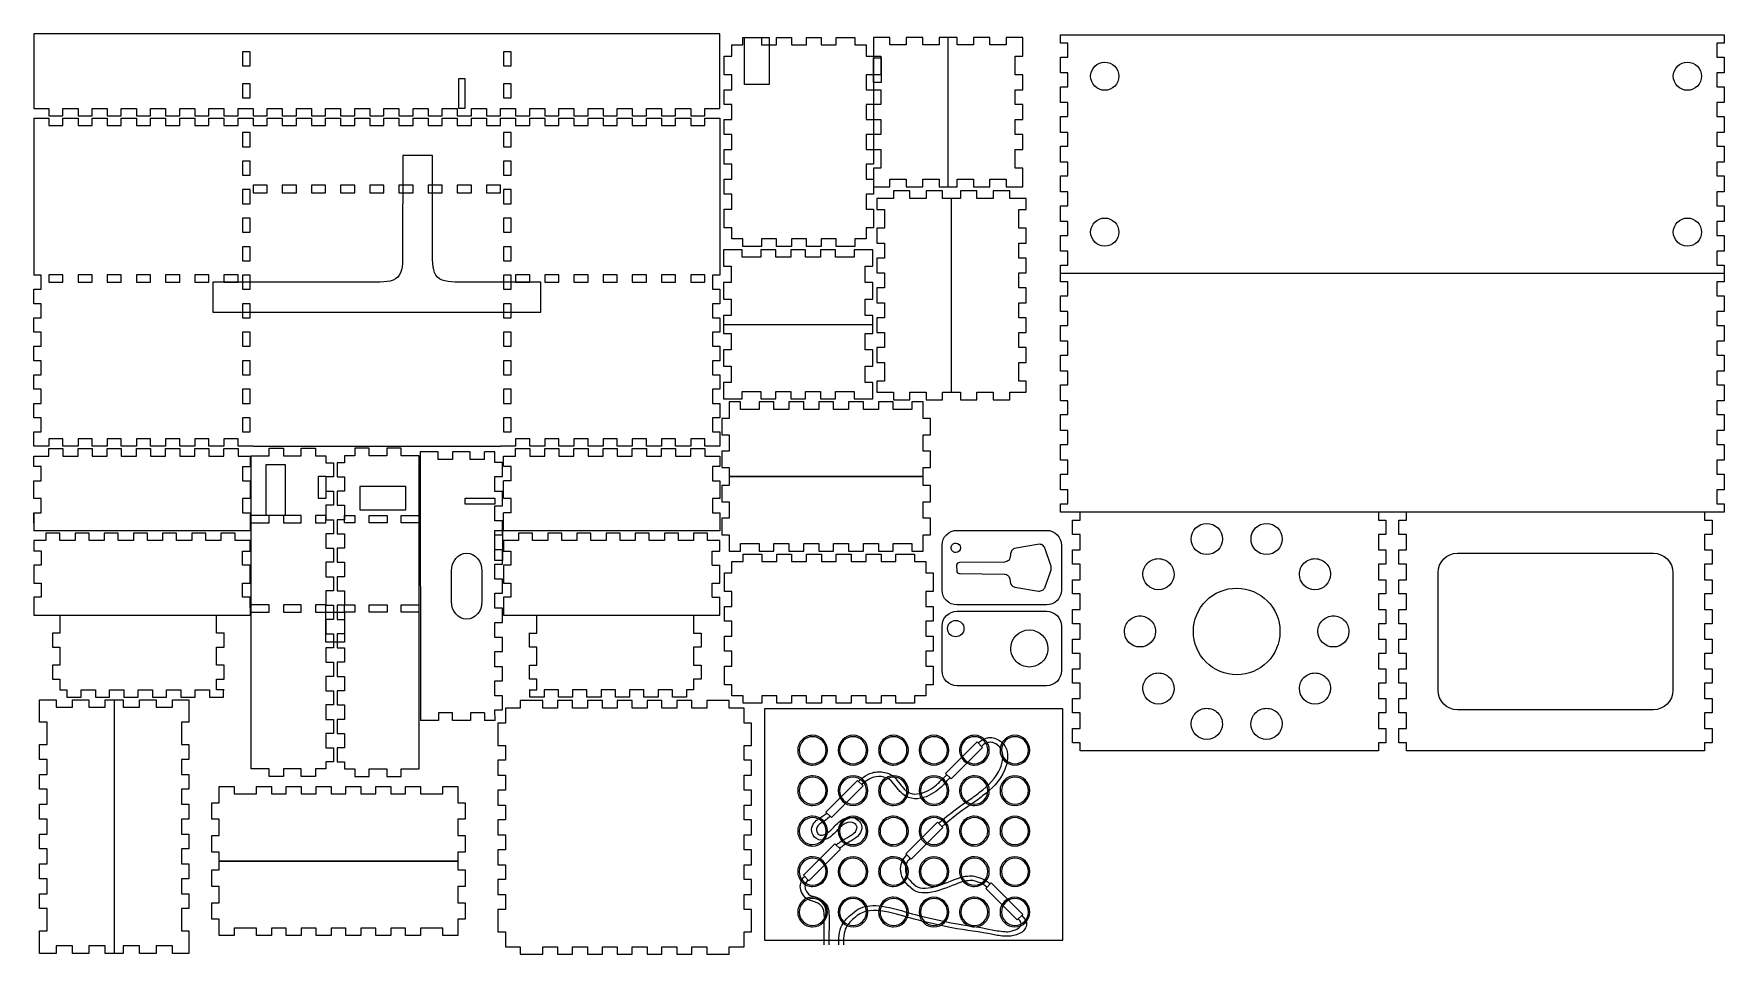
# Model space of a CAD drawing. Extents: x 0 to 203, y 0 to 111.
import ezdxf

# ---------------------------------------------------------------- set-up
doc = ezdxf.new("R2010")
doc.units = 0
for name, color, linetype in [('Center_Drawer', 7, 'CONTINUOUS'), ('Drawer_Base', 7, 'CONTINUOUS'), ('Key', 7, 'CONTINUOUS'), ('Left_Drawer', 7, 'CONTINUOUS'), ('Magnet_Route', 7, 'CONTINUOUS'), ('Right_Drawer', 7, 'CONTINUOUS'), ('Shell', 7, 'CONTINUOUS')]:
    doc.layers.add(name, color=color, linetype=linetype)

msp = doc.modelspace()

# ---------------------------------------------------------------- linework, layer by layer
at = {"layer": 'Center_Drawer', "color": 7}
for p, q in [((0.730808, 30.593109), (2.70213, 30.593109)), ((0.730808, 27.904942), (0.730808, 30.593109)), ((2.70213, 30.593109), (2.70213, 29.697053)), ((4.673452, 29.697053), (4.673452, 30.593109)), ((4.673452, 30.593109), (6.644773, 30.593109)), ((6.644773, 30.593109), (6.644773, 29.697053)), ((8.616095, 29.697053), (8.616095, 30.593109)), ((8.616095, 30.593109), (9.690428, 30.593109)), ((9.690428, 30.593109), (9.690428, 0.127216)), ((9.697599, 30.59311), (10.771932, 30.59311)), ((10.771932, 30.59311), (10.771932, 29.697054)), ((12.743253, 29.697054), (12.743253, 30.59311)), ((12.743253, 30.59311), (14.714578, 30.59311)), ((14.714578, 30.59311), (14.714578, 29.697054)), ((16.6859, 29.697054), (16.6859, 30.59311)), ((16.6859, 30.59311), (18.657222, 30.59311)), ((18.657222, 30.59311), (18.657222, 27.904943)), ((61.177956, 30.494109), (58.489789, 30.494109)), ((58.489789, 30.494109), (58.489789, 29.598053)), ((61.177956, 29.598053), (61.177956, 30.494109)), ((64.762178, 30.494109), (62.970067, 30.494109)), ((62.970067, 30.494109), (62.970067, 29.598053)), ((64.762178, 29.598053), (64.762178, 30.494109)), ((68.3464, 30.494109), (66.554289, 30.494109)), ((66.554289, 30.494109), (66.554289, 29.598053)), ((68.3464, 29.598053), (68.3464, 30.494109)), ((71.930622, 30.494109), (70.138511, 30.494109)), ((70.138511, 30.494109), (70.138511, 29.598053)), ((71.930622, 29.598053), (71.930622, 30.494109)), ((75.514845, 30.494109), (73.722733, 30.494109)), ((73.722733, 30.494109), (73.722733, 29.598053)), ((75.514845, 29.598053), (75.514845, 30.494109)), ((79.099067, 30.494109), (77.306956, 30.494109)), ((77.306956, 30.494109), (77.306956, 29.598053)), ((79.099067, 29.598053), (79.099067, 30.494109)), ((83.579345, 30.494109), (80.891178, 30.494109)), ((80.891178, 30.494109), (80.891178, 29.598053)), ((83.579345, 29.598053), (83.579345, 30.494109)), ((2.70213, 29.697053), (4.673452, 29.697053)), ((6.644773, 29.697053), (8.616095, 29.697053)), ((10.771932, 29.697054), (12.743253, 29.697054)), ((14.714578, 29.697054), (16.6859, 29.697054)), ((58.489789, 29.598053), (56.697678, 29.598053)), ((56.697678, 29.598053), (56.697678, 27.805942)), ((62.970067, 29.598053), (61.177956, 29.598053)), ((66.554289, 29.598053), (64.762178, 29.598053)), ((70.138511, 29.598053), (68.3464, 29.598053)), ((73.722733, 29.598053), (71.930622, 29.598053)), ((77.306956, 29.598053), (75.514845, 29.598053)), ((80.891178, 29.598053), (79.099067, 29.598053)), ((85.371456, 29.598053), (83.579345, 29.598053)), ((85.371456, 27.805942), (85.371456, 29.598053)), ((1.626863, 27.904942), (0.730808, 27.904942)), ((1.626863, 25.216775), (1.626863, 27.904942)), ((18.657222, 27.904943), (17.761167, 27.904943)), ((17.761167, 27.904943), (17.761167, 25.216776)), ((56.697678, 27.805942), (55.801622, 27.805942)), ((55.801622, 27.805942), (55.801622, 25.117775)), ((86.267511, 27.805942), (85.371456, 27.805942)), ((86.267511, 25.117775), (86.267511, 27.805942)), ((0.730808, 23.424664), (0.730808, 25.216775)), ((0.730808, 25.216775), (1.626863, 25.216775)), ((17.761167, 25.216776), (18.657222, 25.216776)), ((18.657222, 25.216776), (18.657222, 23.424664)), ((55.801622, 25.117775), (56.697678, 25.117775)), ((56.697678, 25.117775), (56.697678, 23.325664)), ((85.371456, 23.325664), (85.371456, 25.117775)), ((85.371456, 25.117775), (86.267511, 25.117775)), ((1.626863, 23.424664), (0.730808, 23.424664)), ((1.626863, 21.632552), (1.626863, 23.424664)), ((18.657222, 23.424664), (17.761167, 23.424664)), ((17.761167, 23.424664), (17.761167, 21.632553)), ((56.697678, 23.325664), (55.801622, 23.325664)), ((55.801622, 23.325664), (55.801622, 21.533553)), ((86.267511, 23.325664), (85.371456, 23.325664)), ((86.267511, 21.533553), (86.267511, 23.325664)), ((0.730808, 19.840441), (0.730808, 21.632552)), ((0.730808, 21.632552), (1.626863, 21.632552)), ((17.761167, 21.632553), (18.657222, 21.632553)), ((18.657222, 21.632553), (18.657222, 19.840442)), ((55.801622, 21.533553), (56.697678, 21.533553)), ((56.697678, 21.533553), (56.697678, 19.741442)), ((85.371456, 19.741442), (85.371456, 21.533553)), ((85.371456, 21.533553), (86.267511, 21.533553)), ((1.626863, 19.840441), (0.730808, 19.840441)), ((1.626863, 18.04833), (1.626863, 19.840441)), ((18.657222, 19.840442), (17.761167, 19.840442)), ((17.761167, 19.840442), (17.761167, 18.04833)), ((22.305289, 18.213344), (22.305289, 20.184666)), ((22.305289, 20.184666), (24.0974, 20.184666)), ((24.0974, 20.184666), (24.0974, 19.28861)), ((24.0974, 19.28861), (26.785566, 19.28861)), ((26.785566, 19.28861), (26.785566, 20.184666)), ((26.785566, 20.184666), (28.577677, 20.184666)), ((28.577677, 20.184666), (28.577677, 19.28861)), ((28.577677, 19.28861), (30.369788, 19.28861)), ((30.369788, 19.28861), (30.369788, 20.184666)), ((30.369788, 20.184666), (32.161899, 20.184666)), ((32.161899, 20.184666), (32.161899, 19.28861)), ((32.161899, 19.28861), (33.95401, 19.28861)), ((33.95401, 19.28861), (33.95401, 20.184666)), ((33.95401, 20.184666), (35.746121, 20.184666)), ((35.746121, 20.184666), (35.746121, 19.28861)), ((35.746121, 19.28861), (37.538229, 19.28861)), ((37.538229, 19.28861), (37.538229, 20.184666)), ((37.538229, 20.184666), (39.33034, 20.184666)), ((39.33034, 20.184666), (39.33034, 19.28861)), ((39.33034, 19.28861), (41.122451, 19.28861)), ((41.122451, 19.28861), (41.122451, 20.184666)), ((41.122451, 20.184666), (42.914561, 20.184666)), ((42.914561, 20.184666), (42.914561, 19.28861)), ((42.914561, 19.28861), (44.706672, 19.28861)), ((44.706672, 19.28861), (44.706672, 20.184666)), ((44.706672, 20.184666), (46.498783, 20.184666)), ((46.498783, 20.184666), (46.498783, 19.28861)), ((46.498783, 19.28861), (49.18695, 19.28861)), ((49.18695, 19.28861), (49.18695, 20.184666)), ((49.18695, 20.184666), (50.97906, 20.184666)), ((50.97906, 20.184666), (50.97906, 18.213344)), ((56.697678, 19.741442), (55.801622, 19.741442)), ((55.801622, 19.741442), (55.801622, 17.949331)), ((86.267511, 19.741442), (85.371456, 19.741442)), ((86.267511, 17.949331), (86.267511, 19.741442)), ((0.730808, 16.256218), (0.730808, 18.04833)), ((0.730808, 18.04833), (1.626863, 18.04833)), ((1.626863, 16.256218), (0.730808, 16.256218)), ((1.626863, 14.464107), (1.626863, 16.256218)), ((17.761167, 18.04833), (18.657222, 18.04833)), ((18.657222, 16.256219), (17.761167, 16.256219)), ((17.761167, 16.256219), (17.761167, 14.464108)), ((18.657222, 18.04833), (18.657222, 16.256219)), ((21.409233, 16.242021), (21.409233, 18.213344)), ((21.409233, 18.213344), (22.305289, 18.213344)), ((50.97906, 18.213344), (51.875116, 18.213344)), ((51.875116, 18.213344), (51.875116, 16.242021)), ((55.801622, 17.949331), (56.697678, 17.949331)), ((56.697678, 17.949331), (56.697678, 16.157219)), ((85.371456, 16.157219), (85.371456, 17.949331)), ((85.371456, 17.949331), (86.267511, 17.949331)), ((0.730808, 12.671996), (0.730808, 14.464107)), ((0.730808, 14.464107), (1.626863, 14.464107)), ((17.761167, 14.464108), (18.657222, 14.464108)), ((18.657222, 14.464108), (18.657222, 12.671996)), ((22.305289, 16.242021), (21.409233, 16.242021)), ((21.409233, 12.299376), (21.409233, 14.270699)), ((21.409233, 14.270699), (22.305289, 14.270699)), ((22.305289, 14.270699), (22.305289, 16.242021)), ((51.875116, 16.242021), (50.97906, 16.242021)), ((50.97906, 16.242021), (50.97906, 14.270699)), ((50.97906, 14.270699), (51.875116, 14.270699)), ((51.875116, 14.270699), (51.875116, 12.299376)), ((56.697678, 16.157219), (55.801622, 16.157219)), ((55.801622, 16.157219), (55.801622, 14.365108)), ((55.801622, 14.365108), (56.697678, 14.365108)), ((56.697678, 14.365108), (56.697678, 12.572997)), ((86.267511, 16.157219), (85.371456, 16.157219)), ((85.371456, 12.572997), (85.371456, 14.365108)), ((85.371456, 14.365108), (86.267511, 14.365108)), ((86.267511, 14.365108), (86.267511, 16.157219)), ((1.626863, 12.671996), (0.730808, 12.671996)), ((1.626863, 10.879884), (1.626863, 12.671996)), ((18.657222, 12.671996), (17.761167, 12.671996)), ((17.761167, 12.671996), (17.761167, 10.879885)), ((22.305289, 12.299376), (21.409233, 12.299376)), ((22.305289, 11.225354), (22.305289, 12.299376)), ((51.875116, 12.299376), (50.97906, 12.299376)), ((50.97906, 12.299376), (50.97906, 11.225354)), ((56.697678, 12.572997), (55.801622, 12.572997)), ((55.801622, 12.572997), (55.801622, 10.780886)), ((86.267511, 12.572997), (85.371456, 12.572997)), ((86.267511, 10.780886), (86.267511, 12.572997)), ((0.730808, 9.087773), (0.730808, 10.879884)), ((0.730808, 10.879884), (1.626863, 10.879884)), ((17.761167, 10.879885), (18.657222, 10.879885)), ((18.657222, 10.879885), (18.657222, 9.087774)), ((22.305283, 10.151333), (22.305283, 11.225355)), ((22.305283, 11.225355), (50.979061, 11.225355)), ((50.97906, 11.225354), (22.305289, 11.225354)), ((50.979061, 11.225355), (50.979061, 10.151333)), ((55.801622, 10.780886), (56.697678, 10.780886)), ((56.697678, 10.780886), (56.697678, 8.988775)), ((85.371456, 8.988775), (85.371456, 10.780886)), ((85.371456, 10.780886), (86.267511, 10.780886)), ((1.626863, 9.087773), (0.730808, 9.087773)), ((1.626863, 7.295661), (1.626863, 9.087773)), ((18.657222, 9.087774), (17.761167, 9.087774)), ((17.761167, 9.087774), (17.761167, 7.295662)), ((21.409228, 8.180011), (21.409228, 10.151333)), ((21.409228, 10.151333), (22.305283, 10.151333)), ((22.305283, 8.180011), (21.409228, 8.180011)), ((22.305283, 6.208689), (22.305283, 8.180011)), ((50.979061, 10.151333), (51.875116, 10.151333)), ((51.875116, 8.180011), (50.979061, 8.180011)), ((50.979061, 8.180011), (50.979061, 6.208689)), ((51.875116, 10.151333), (51.875116, 8.180011)), ((56.697678, 8.988775), (55.801622, 8.988775)), ((55.801622, 8.988775), (55.801622, 7.196664)), ((86.267511, 8.988775), (85.371456, 8.988775)), ((86.267511, 7.196664), (86.267511, 8.988775)), ((0.730808, 5.50355), (0.730808, 7.295661)), ((0.730808, 7.295661), (1.626863, 7.295661)), ((17.761167, 7.295662), (18.657222, 7.295662)), ((18.657222, 7.295662), (18.657222, 5.503551)), ((21.409228, 4.237366), (21.409228, 6.208689)), ((21.409228, 6.208689), (22.305283, 6.208689)), ((50.979061, 6.208689), (51.875116, 6.208689)), ((51.875116, 6.208689), (51.875116, 4.237366)), ((55.801622, 7.196664), (56.697678, 7.196664)), ((56.697678, 7.196664), (56.697678, 5.404552)), ((85.371456, 5.404552), (85.371456, 7.196664)), ((85.371456, 7.196664), (86.267511, 7.196664)), ((1.626863, 5.50355), (0.730808, 5.50355)), ((1.626863, 2.815383), (1.626863, 5.50355)), ((18.657222, 5.503551), (17.761167, 5.503551)), ((17.761167, 5.503551), (17.761167, 2.815384)), ((22.305283, 4.237366), (21.409228, 4.237366)), ((22.305283, 2.266044), (22.305283, 4.237366)), ((51.875116, 4.237366), (50.979061, 4.237366)), ((50.979061, 4.237366), (50.979061, 2.266044)), ((56.697678, 5.404552), (55.801622, 5.404552)), ((55.801622, 5.404552), (55.801622, 2.716386)), ((86.267511, 5.404552), (85.371456, 5.404552)), ((86.267511, 2.716386), (86.267511, 5.404552)), ((0.730808, 0.127216), (0.730808, 2.815383)), ((0.730808, 2.815383), (1.626863, 2.815383)), ((17.761167, 2.815384), (18.657222, 2.815384)), ((18.657222, 2.815384), (18.657222, 0.127217)), ((24.097394, 2.266044), (22.305283, 2.266044)), ((26.785561, 3.1621), (24.097394, 3.1621)), ((24.097394, 3.1621), (24.097394, 2.266044)), ((26.785561, 2.266044), (26.785561, 3.1621)), ((28.577671, 2.266044), (26.785561, 2.266044)), ((30.369782, 3.1621), (28.577671, 3.1621)), ((28.577671, 3.1621), (28.577671, 2.266044)), ((30.369782, 2.266044), (30.369782, 3.1621)), ((32.161894, 2.266044), (30.369782, 2.266044)), ((33.954005, 3.1621), (32.161894, 3.1621)), ((32.161894, 3.1621), (32.161894, 2.266044)), ((33.954005, 2.266044), (33.954005, 3.1621)), ((35.746116, 2.266044), (33.954005, 2.266044)), ((37.538227, 3.1621), (35.746116, 3.1621)), ((35.746116, 3.1621), (35.746116, 2.266044)), ((37.538227, 2.266044), (37.538227, 3.1621)), ((39.330338, 2.266044), (37.538227, 2.266044)), ((41.122449, 3.1621), (39.330338, 3.1621)), ((39.330338, 3.1621), (39.330338, 2.266044)), ((41.122449, 2.266044), (41.122449, 3.1621)), ((42.914561, 2.266044), (41.122449, 2.266044)), ((44.706672, 3.1621), (42.914561, 3.1621)), ((42.914561, 3.1621), (42.914561, 2.266044)), ((44.706672, 2.266044), (44.706672, 3.1621)), ((46.498783, 2.266044), (44.706672, 2.266044)), ((49.18695, 3.1621), (46.498783, 3.1621)), ((46.498783, 3.1621), (46.498783, 2.266044)), ((49.18695, 2.266044), (49.18695, 3.1621)), ((50.979061, 2.266044), (49.18695, 2.266044)), ((55.801622, 2.716386), (56.697678, 2.716386)), ((56.697678, 2.716386), (56.697678, 0.924274)), ((85.371456, 0.924274), (85.371456, 2.716386)), ((85.371456, 2.716386), (86.267511, 2.716386)), ((2.70213, 0.127216), (0.730808, 0.127216)), ((4.673452, 1.023272), (2.70213, 1.023272)), ((2.70213, 1.023272), (2.70213, 0.127216)), ((4.673452, 0.127216), (4.673452, 1.023272)), ((6.644773, 0.127216), (4.673452, 0.127216)), ((8.616095, 1.023272), (6.644773, 1.023272)), ((6.644773, 1.023272), (6.644773, 0.127216)), ((8.616095, 0.127216), (8.616095, 1.023272)), ((9.690428, 0.127216), (8.616095, 0.127216)), ((10.771932, 0.127217), (9.697599, 0.127217)), ((12.743253, 1.023272), (10.771932, 1.023272)), ((10.771932, 1.023272), (10.771932, 0.127217)), ((12.743253, 0.127217), (12.743253, 1.023272)), ((14.714578, 0.127217), (12.743253, 0.127217)), ((16.6859, 1.023272), (14.714578, 1.023272)), ((14.714578, 1.023272), (14.714578, 0.127217)), ((16.6859, 0.127217), (16.6859, 1.023272)), ((18.657222, 0.127217), (16.6859, 0.127217)), ((56.697678, 0.924274), (58.489789, 0.924274)), ((58.489789, 0.924274), (58.489789, 0.028219)), ((58.489789, 0.028219), (61.177956, 0.028219)), ((61.177956, 0.028219), (61.177956, 0.924274)), ((61.177956, 0.924274), (62.970067, 0.924274)), ((62.970067, 0.924274), (62.970067, 0.028219)), ((62.970067, 0.028219), (64.762178, 0.028219)), ((64.762178, 0.028219), (64.762178, 0.924274)), ((64.762178, 0.924274), (66.554289, 0.924274)), ((66.554289, 0.924274), (66.554289, 0.028219)), ((66.554289, 0.028219), (68.3464, 0.028219)), ((68.3464, 0.028219), (68.3464, 0.924274)), ((68.3464, 0.924274), (70.138511, 0.924274)), ((70.138511, 0.924274), (70.138511, 0.028219)), ((70.138511, 0.028219), (71.930622, 0.028219)), ((71.930622, 0.028219), (71.930622, 0.924274)), ((71.930622, 0.924274), (73.722733, 0.924274)), ((73.722733, 0.924274), (73.722733, 0.028219)), ((73.722733, 0.028219), (75.514845, 0.028219)), ((75.514845, 0.028219), (75.514845, 0.924274)), ((75.514845, 0.924274), (77.306956, 0.924274)), ((77.306956, 0.924274), (77.306956, 0.028219)), ((77.306956, 0.028219), (79.099067, 0.028219)), ((79.099067, 0.028219), (79.099067, 0.924274)), ((79.099067, 0.924274), (80.891178, 0.924274)), ((80.891178, 0.924274), (80.891178, 0.028219)), ((80.891178, 0.028219), (83.579345, 0.028219)), ((83.579345, 0.028219), (83.579345, 0.924274)), ((83.579345, 0.924274), (85.371456, 0.924274))]:
    msp.add_line(p, q, dxfattribs=at)
at = {"layer": 'Drawer_Base', "color": 7}
for p, q in [((0.028269, 110.618667), (0.028269, 109.722612)), ((82.465377, 110.618667), (0.028269, 110.618667)), ((0.028269, 109.722612), (0.028269, 101.660883)), ((82.465377, 109.722612), (82.465377, 110.618667)), ((82.465377, 101.660883), (82.465377, 109.722612)), ((25.11919, 108.463362), (25.11919, 106.770028)), ((26.016657, 108.463362), (25.11919, 108.463362)), ((26.016657, 106.770028), (26.016657, 108.463362)), ((56.476904, 108.463362), (56.476904, 106.770028)), ((57.374371, 108.463362), (56.476904, 108.463362)), ((57.374371, 106.770028), (57.374371, 108.463362)), ((25.11919, 106.770028), (26.016657, 106.770028)), ((56.476904, 106.770028), (57.374371, 106.770028)), ((25.11919, 104.613382), (25.11919, 102.920049)), ((26.016657, 104.613382), (25.11919, 104.613382)), ((26.016657, 102.920049), (26.016657, 104.613382)), ((56.476904, 104.613382), (56.476904, 102.920049)), ((57.374371, 104.613382), (56.476904, 104.613382)), ((57.374371, 102.920049), (57.374371, 104.613382)), ((0.028269, 101.660883), (1.840358, 101.660883)), ((1.840358, 101.660883), (1.840358, 100.763369)), ((3.53359, 100.763369), (3.53359, 101.660883)), ((3.53359, 101.660883), (5.345826, 101.660883)), ((5.345826, 101.660883), (5.345826, 100.763369)), ((7.039055, 100.763369), (7.039055, 101.660883)), ((7.039055, 101.660883), (8.851148, 101.660883)), ((8.851148, 101.660883), (8.851148, 100.763369)), ((10.544523, 100.763369), (10.544523, 101.660883)), ((10.544523, 101.660883), (12.356615, 101.660883)), ((12.356615, 101.660883), (12.356615, 100.763369)), ((14.049991, 100.763369), (14.049991, 101.660883)), ((14.049991, 101.660883), (15.862082, 101.660883)), ((15.862082, 101.660883), (15.862082, 100.763369)), ((17.555458, 100.763369), (17.555458, 101.660883)), ((17.555458, 101.660883), (19.367549, 101.660883)), ((19.367549, 101.660883), (19.367549, 100.763369)), ((21.060781, 100.763369), (21.060781, 101.660883)), ((21.060781, 101.660883), (22.872871, 101.660883)), ((22.872871, 101.660883), (22.872871, 100.763369)), ((24.566246, 100.763369), (24.566246, 101.660883)), ((24.566246, 101.660883), (26.378339, 101.660883)), ((25.11919, 102.920049), (26.016657, 102.920049)), ((26.378339, 101.660883), (26.378339, 100.763369)), ((28.071714, 100.763369), (28.071714, 101.660883)), ((28.071714, 101.660883), (29.883807, 101.660883)), ((29.883807, 101.660883), (29.883807, 100.763369)), ((31.577182, 100.763369), (31.577182, 101.660883)), ((31.577182, 101.660883), (33.389272, 101.660883)), ((33.389272, 101.660883), (33.389272, 100.763369)), ((35.082648, 100.763369), (35.082648, 101.660883)), ((35.082648, 101.660883), (36.89474, 101.660883)), ((36.89474, 101.660883), (36.89474, 100.763369)), ((38.587972, 100.763369), (38.587972, 101.660883)), ((38.587972, 101.660883), (40.400062, 101.660883)), ((40.400062, 101.660883), (40.400062, 100.763369)), ((42.093437, 100.763369), (42.093437, 101.660883)), ((42.093437, 101.660883), (43.90553, 101.660883)), ((43.90553, 101.660883), (43.90553, 100.763369)), ((45.598905, 100.763369), (45.598905, 101.660883)), ((45.598905, 101.660883), (47.410998, 101.660883)), ((47.410998, 101.660883), (47.410998, 100.763369)), ((49.104371, 100.763369), (49.104371, 101.660883)), ((49.104371, 101.660883), (50.916463, 101.660883)), ((50.916463, 101.660883), (50.916463, 100.763369)), ((52.609695, 100.763369), (52.609695, 101.660883)), ((52.609695, 101.660883), (54.421784, 101.660883)), ((54.421784, 101.660883), (54.421784, 100.763369)), ((56.11516, 100.763369), (56.11516, 101.660883)), ((56.11516, 101.660883), (57.927252, 101.660883)), ((56.476904, 102.920049), (57.374371, 102.920049)), ((57.927252, 101.660883), (57.927252, 100.763369)), ((59.620628, 100.763369), (59.620628, 101.660883)), ((59.620628, 101.660883), (61.432721, 101.660883)), ((61.432721, 101.660883), (61.432721, 100.763369)), ((63.126093, 100.763369), (63.126093, 101.660883)), ((63.126093, 101.660883), (64.938189, 101.660883)), ((64.938189, 101.660883), (64.938189, 100.763369)), ((66.631562, 100.763369), (66.631562, 101.660883)), ((66.631562, 101.660883), (68.443654, 101.660883)), ((68.443654, 101.660883), (68.443654, 100.763369)), ((70.136886, 100.763369), (70.136886, 101.660883)), ((70.136886, 101.660883), (71.948978, 101.660883)), ((71.948978, 101.660883), (71.948978, 100.763369)), ((73.642351, 100.763369), (73.642351, 101.660883)), ((73.642351, 101.660883), (75.454446, 101.660883)), ((75.454446, 101.660883), (75.454446, 100.763369)), ((77.147819, 100.763369), (77.147819, 101.660883)), ((77.147819, 101.660883), (78.959912, 101.660883)), ((78.959912, 101.660883), (78.959912, 100.763369)), ((80.653284, 100.763369), (80.653284, 101.660883)), ((80.653284, 101.660883), (82.465377, 101.660883)), ((0.028223, 100.481177), (1.840327, 100.481177)), ((1.840327, 100.481177), (1.840327, 99.583711)), ((1.840327, 99.583711), (3.53366, 99.583711)), ((1.840358, 100.763369), (3.53359, 100.763369)), ((3.53366, 99.583711), (3.53366, 100.481177)), ((3.53366, 100.481177), (5.345761, 100.481177)), ((5.345761, 100.481177), (5.345761, 99.583711)), ((5.345761, 99.583711), (7.039095, 99.583711)), ((5.345826, 100.763369), (7.039055, 100.763369)), ((7.039095, 99.583711), (7.039095, 100.481177)), ((7.039095, 100.481177), (8.851197, 100.481177)), ((8.851148, 100.763369), (10.544523, 100.763369)), ((8.851197, 100.481177), (8.851197, 99.583711)), ((8.851197, 99.583711), (10.54453, 99.583711)), ((10.54453, 99.583711), (10.54453, 100.481177)), ((10.54453, 100.481177), (12.356632, 100.481177)), ((12.356615, 100.763369), (14.049991, 100.763369)), ((12.356632, 100.481177), (12.356632, 99.583711)), ((12.356632, 99.583711), (14.049965, 99.583711)), ((14.049965, 99.583711), (14.049965, 100.481177)), ((14.049965, 100.481177), (15.862067, 100.481177)), ((15.862067, 100.481177), (15.862067, 99.583711)), ((15.862067, 99.583711), (17.555401, 99.583711)), ((15.862082, 100.763369), (17.555458, 100.763369)), ((17.555401, 99.583711), (17.555401, 100.481177)), ((17.555401, 100.481177), (19.367501, 100.481177)), ((19.367501, 100.481177), (19.367501, 99.583711)), ((19.367501, 99.583711), (21.060835, 99.583711)), ((19.367549, 100.763369), (21.060781, 100.763369)), ((21.060835, 99.583711), (21.060835, 100.481177)), ((21.060835, 100.481177), (22.872935, 100.481177)), ((22.872871, 100.763369), (24.566246, 100.763369)), ((22.872935, 100.481177), (22.872935, 99.583711)), ((22.872935, 99.583711), (24.566269, 99.583711)), ((24.566269, 99.583711), (24.566269, 100.481177)), ((24.566269, 100.481177), (26.378373, 100.481177)), ((26.378339, 100.763369), (28.071714, 100.763369)), ((26.378373, 100.481177), (26.378373, 99.583711)), ((26.378373, 99.583711), (28.071706, 99.583711)), ((28.071706, 99.583711), (28.071706, 100.481177)), ((28.071706, 100.481177), (29.883807, 100.481177)), ((29.883807, 100.763369), (31.577182, 100.763369)), ((29.883807, 100.481177), (29.883807, 99.583711)), ((29.883807, 99.583711), (31.57714, 99.583711)), ((31.57714, 99.583711), (31.57714, 100.481177)), ((31.57714, 100.481177), (33.389244, 100.481177)), ((33.389244, 100.481177), (33.389244, 99.583711)), ((33.389244, 99.583711), (35.082577, 99.583711)), ((33.389272, 100.763369), (35.082648, 100.763369)), ((35.082577, 99.583711), (35.082577, 100.481177)), ((35.082577, 100.481177), (36.894678, 100.481177)), ((36.894678, 100.481177), (36.894678, 99.583711)), ((36.894678, 99.583711), (38.588011, 99.583711)), ((36.89474, 100.763369), (38.587972, 100.763369)), ((38.588011, 99.583711), (38.588011, 100.481177)), ((38.588011, 100.481177), (40.400112, 100.481177)), ((40.400062, 100.763369), (42.093437, 100.763369)), ((40.400112, 100.481177), (40.400112, 99.583711)), ((40.400112, 99.583711), (42.093446, 99.583711)), ((42.093446, 99.583711), (42.093446, 100.481177)), ((42.093446, 100.481177), (43.905549, 100.481177)), ((43.90553, 100.763369), (45.598905, 100.763369)), ((43.905549, 100.481177), (43.905549, 99.583711)), ((43.905549, 99.583711), (45.598883, 99.583711)), ((45.598883, 99.583711), (45.598883, 100.481177)), ((45.598883, 100.481177), (47.410984, 100.481177)), ((47.410984, 100.481177), (47.410984, 99.583711)), ((47.410984, 99.583711), (49.104317, 99.583711)), ((47.410998, 100.763369), (49.104371, 100.763369)), ((49.104317, 99.583711), (49.104317, 100.481177)), ((49.104317, 100.481177), (50.916418, 100.481177)), ((50.916418, 100.481177), (50.916418, 99.583711)), ((50.916418, 99.583711), (52.609751, 99.583711)), ((50.916463, 100.763369), (52.609695, 100.763369)), ((52.609751, 99.583711), (52.609751, 100.481177)), ((52.609751, 100.481177), (54.421855, 100.481177)), ((54.421784, 100.763369), (56.11516, 100.763369)), ((54.421855, 100.481177), (54.421855, 99.583711)), ((54.421855, 99.583711), (56.115188, 99.583711)), ((56.115188, 99.583711), (56.115188, 100.481177)), ((56.115188, 100.481177), (57.927289, 100.481177)), ((57.927252, 100.763369), (59.620628, 100.763369)), ((57.927289, 100.481177), (57.927289, 99.583711)), ((57.927289, 99.583711), (59.620623, 99.583711)), ((59.620623, 99.583711), (59.620623, 100.481177)), ((59.620623, 100.481177), (61.432723, 100.481177)), ((61.432721, 100.763369), (63.126093, 100.763369)), ((61.432723, 100.481177), (61.432723, 99.583711)), ((61.432723, 99.583711), (63.126057, 99.583711)), ((63.126057, 99.583711), (63.126057, 100.481177)), ((63.126057, 100.481177), (64.93816, 100.481177)), ((64.93816, 100.481177), (64.93816, 99.583711)), ((64.93816, 99.583711), (66.631494, 99.583711)), ((64.938189, 100.763369), (66.631562, 100.763369)), ((66.631494, 99.583711), (66.631494, 100.481177)), ((66.631494, 100.481177), (68.443595, 100.481177)), ((68.443595, 100.481177), (68.443595, 99.583711)), ((68.443595, 99.583711), (70.136928, 99.583711)), ((68.443654, 100.763369), (70.136886, 100.763369)), ((70.136928, 99.583711), (70.136928, 100.481177)), ((70.136928, 100.481177), (71.949029, 100.481177)), ((71.948978, 100.763369), (73.642351, 100.763369)), ((71.949029, 100.481177), (71.949029, 99.583711)), ((71.949029, 99.583711), (73.642362, 99.583711)), ((73.642362, 99.583711), (73.642362, 100.481177)), ((73.642362, 100.481177), (75.454466, 100.481177)), ((75.454446, 100.763369), (77.147819, 100.763369)), ((75.454466, 100.481177), (75.454466, 99.583711)), ((75.454466, 99.583711), (77.147799, 99.583711)), ((77.147799, 99.583711), (77.147799, 100.481177)), ((77.147799, 100.481177), (78.9599, 100.481177)), ((78.9599, 100.481177), (78.9599, 99.583711)), ((78.9599, 99.583711), (80.653234, 99.583711)), ((78.959912, 100.763369), (80.653284, 100.763369)), ((80.653234, 99.583711), (80.653234, 100.481177)), ((80.653234, 100.481177), (82.465337, 100.481177)), ((82.465337, 100.481177), (82.465337, 98.747863)), ((25.11919, 98.747863), (25.11919, 97.054529)), ((26.016657, 98.747863), (25.11919, 98.747863)), ((26.016657, 97.054529), (26.016657, 98.747863)), ((56.476904, 98.747863), (56.476904, 97.054529)), ((57.374371, 98.747863), (56.476904, 98.747863)), ((57.374371, 97.054529), (57.374371, 98.747863)), ((82.465337, 98.747863), (82.465337, 83.347937)), ((25.11919, 97.054529), (26.016657, 97.054529)), ((56.476904, 97.054529), (57.374371, 97.054529)), ((25.11919, 95.321215), (25.11919, 93.627881)), ((26.016657, 95.321215), (25.11919, 95.321215)), ((25.11919, 93.627881), (26.016657, 93.627881)), ((26.016657, 93.627881), (26.016657, 95.321215)), ((56.476904, 95.321215), (56.476904, 93.627881)), ((57.374371, 95.321215), (56.476904, 95.321215)), ((56.476904, 93.627881), (57.374371, 93.627881)), ((57.374371, 93.627881), (57.374371, 95.321215)), ((25.11919, 91.894567), (25.11919, 90.201234)), ((26.016657, 91.894567), (25.11919, 91.894567)), ((26.016657, 90.201234), (26.016657, 91.894567)), ((28.071706, 92.415267), (26.378373, 92.415267)), ((26.378373, 92.415267), (26.378373, 91.5178)), ((26.378373, 91.5178), (28.071706, 91.5178)), ((28.071706, 91.5178), (28.071706, 92.415267)), ((31.57714, 92.415267), (29.883807, 92.415267)), ((29.883807, 92.415267), (29.883807, 91.5178)), ((29.883807, 91.5178), (31.57714, 91.5178)), ((31.57714, 91.5178), (31.57714, 92.415267)), ((35.082577, 92.415267), (33.389244, 92.415267)), ((33.389244, 92.415267), (33.389244, 91.5178)), ((33.389244, 91.5178), (35.082577, 91.5178)), ((35.082577, 91.5178), (35.082577, 92.415267)), ((38.588011, 92.415267), (36.894678, 92.415267)), ((36.894678, 92.415267), (36.894678, 91.5178)), ((36.894678, 91.5178), (38.588011, 91.5178)), ((38.588011, 91.5178), (38.588011, 92.415267)), ((42.093446, 92.415267), (40.400112, 92.415267)), ((40.400112, 92.415267), (40.400112, 91.5178)), ((40.400112, 91.5178), (42.093446, 91.5178)), ((42.093446, 91.5178), (42.093446, 92.415267)), ((45.598883, 92.415267), (43.905549, 92.415267)), ((43.905549, 92.415267), (43.905549, 91.5178)), ((43.905549, 91.5178), (45.598883, 91.5178)), ((45.598883, 91.5178), (45.598883, 92.415267)), ((49.104317, 92.415267), (47.410984, 92.415267)), ((47.410984, 92.415267), (47.410984, 91.5178)), ((47.410984, 91.5178), (49.104317, 91.5178)), ((49.104317, 91.5178), (49.104317, 92.415267)), ((52.609751, 92.415267), (50.916418, 92.415267)), ((50.916418, 92.415267), (50.916418, 91.5178)), ((50.916418, 91.5178), (52.609751, 91.5178)), ((52.609751, 91.5178), (52.609751, 92.415267)), ((56.115188, 92.415267), (54.421855, 92.415267)), ((54.421855, 92.415267), (54.421855, 91.5178)), ((54.421855, 91.5178), (56.115188, 91.5178)), ((56.115188, 91.5178), (56.115188, 92.415267)), ((56.476904, 91.894567), (56.476904, 90.201234)), ((57.374371, 91.894567), (56.476904, 91.894567)), ((57.374371, 90.201234), (57.374371, 91.894567)), ((25.11919, 90.201234), (26.016657, 90.201234)), ((56.476904, 90.201234), (57.374371, 90.201234)), ((25.11919, 88.467919), (25.11919, 86.774585)), ((26.016657, 88.467919), (25.11919, 88.467919)), ((26.016657, 86.774585), (26.016657, 88.467919)), ((56.476904, 88.467919), (56.476904, 86.774585)), ((57.374371, 88.467919), (56.476904, 88.467919)), ((57.374371, 86.774585), (57.374371, 88.467919)), ((25.11919, 86.774585), (26.016657, 86.774585)), ((56.476904, 86.774585), (57.374371, 86.774585)), ((25.11919, 85.041271), (25.11919, 83.347937)), ((26.016657, 85.041271), (25.11919, 85.041271)), ((25.11919, 83.347937), (26.016657, 83.347937)), ((26.016657, 83.347937), (26.016657, 85.041271)), ((56.476904, 85.041271), (56.476904, 83.347937)), ((57.374371, 85.041271), (56.476904, 85.041271)), ((56.476904, 83.347937), (57.374371, 83.347937)), ((57.374371, 83.347937), (57.374371, 85.041271)), ((82.465337, 83.347937), (82.465337, 81.614622)), ((0.92569, 81.614622), (0.028223, 81.614622)), ((0.92569, 79.921288), (0.92569, 81.614622)), ((3.53366, 81.666833), (1.840327, 81.666833)), ((1.840327, 81.666833), (1.840327, 80.769366)), ((3.53366, 80.769366), (3.53366, 81.666833)), ((7.039095, 81.666833), (5.345761, 81.666833)), ((5.345761, 81.666833), (5.345761, 80.769366)), ((7.039095, 80.769366), (7.039095, 81.666833)), ((10.54453, 81.666833), (8.851197, 81.666833)), ((8.851197, 81.666833), (8.851197, 80.769366)), ((10.54453, 80.769366), (10.54453, 81.666833)), ((14.049965, 81.666833), (12.356632, 81.666833)), ((12.356632, 81.666833), (12.356632, 80.769366)), ((14.049965, 80.769366), (14.049965, 81.666833)), ((17.555401, 81.666833), (15.862067, 81.666833)), ((15.862067, 81.666833), (15.862067, 80.769366)), ((17.555401, 80.769366), (17.555401, 81.666833)), ((21.060835, 81.666833), (19.367501, 81.666833)), ((19.367501, 81.666833), (19.367501, 80.769366)), ((21.060835, 80.769366), (21.060835, 81.666833)), ((24.566269, 81.666833), (22.872935, 81.666833)), ((22.872935, 81.666833), (22.872935, 80.769366)), ((24.566269, 80.769366), (24.566269, 81.666833)), ((25.11919, 81.614622), (25.11919, 79.921288)), ((26.016657, 81.614622), (25.11919, 81.614622)), ((26.016657, 79.921288), (26.016657, 81.614622)), ((56.476904, 81.614622), (56.476904, 79.921288)), ((57.374371, 81.614622), (56.476904, 81.614622)), ((57.374371, 79.921288), (57.374371, 81.614622)), ((59.620623, 81.666833), (57.927289, 81.666833)), ((57.927289, 81.666833), (57.927289, 80.769366)), ((59.620623, 80.769366), (59.620623, 81.666833)), ((63.126057, 81.666833), (61.432723, 81.666833)), ((61.432723, 81.666833), (61.432723, 80.769366)), ((63.126057, 80.769366), (63.126057, 81.666833)), ((66.631494, 81.666833), (64.93816, 81.666833)), ((64.93816, 81.666833), (64.93816, 80.769366)), ((66.631494, 80.769366), (66.631494, 81.666833)), ((70.136928, 81.666833), (68.443595, 81.666833)), ((68.443595, 81.666833), (68.443595, 80.769366)), ((70.136928, 80.769366), (70.136928, 81.666833)), ((73.642362, 81.666833), (71.949029, 81.666833)), ((71.949029, 81.666833), (71.949029, 80.769366)), ((73.642362, 80.769366), (73.642362, 81.666833)), ((77.147799, 81.666833), (75.454466, 81.666833)), ((75.454466, 81.666833), (75.454466, 80.769366)), ((77.147799, 80.769366), (77.147799, 81.666833)), ((80.653234, 81.666833), (78.9599, 81.666833)), ((78.9599, 81.666833), (78.9599, 80.769366)), ((80.653234, 80.769366), (80.653234, 81.666833)), ((82.465337, 81.614622), (81.567871, 81.614622)), ((81.567871, 81.614622), (81.567871, 79.921288)), ((0.028223, 78.187976), (0.028223, 79.921288)), ((0.028223, 79.921288), (0.92569, 79.921288)), ((1.840327, 80.769366), (3.53366, 80.769366)), ((5.345761, 80.769366), (7.039095, 80.769366)), ((8.851197, 80.769366), (10.54453, 80.769366)), ((12.356632, 80.769366), (14.049965, 80.769366)), ((15.862067, 80.769366), (17.555401, 80.769366)), ((19.367501, 80.769366), (21.060835, 80.769366)), ((22.872935, 80.769366), (24.566269, 80.769366)), ((25.11919, 79.921288), (26.016657, 79.921288)), ((56.476904, 79.921288), (57.374371, 79.921288)), ((57.927289, 80.769366), (59.620623, 80.769366)), ((61.432723, 80.769366), (63.126057, 80.769366)), ((64.93816, 80.769366), (66.631494, 80.769366)), ((68.443595, 80.769366), (70.136928, 80.769366)), ((71.949029, 80.769366), (73.642362, 80.769366)), ((75.454466, 80.769366), (77.147799, 80.769366)), ((78.9599, 80.769366), (80.653234, 80.769366)), ((81.567871, 79.921288), (82.465337, 79.921288)), ((82.465337, 79.921288), (82.465337, 78.187976)), ((0.92569, 78.187976), (0.028223, 78.187976)), ((0.92569, 76.494642), (0.92569, 78.187976)), ((25.11919, 78.187976), (25.11919, 76.494642)), ((26.016657, 78.187976), (25.11919, 78.187976)), ((26.016657, 76.494642), (26.016657, 78.187976)), ((56.476904, 78.187976), (56.476904, 76.494642)), ((57.374371, 78.187976), (56.476904, 78.187976)), ((57.374371, 76.494642), (57.374371, 78.187976)), ((82.465337, 78.187976), (81.567871, 78.187976)), ((81.567871, 78.187976), (81.567871, 76.494642)), ((0.028223, 74.761326), (0.028223, 76.494642)), ((0.028223, 76.494642), (0.92569, 76.494642)), ((25.11919, 76.494642), (26.016657, 76.494642)), ((56.476904, 76.494642), (57.374371, 76.494642)), ((81.567871, 76.494642), (82.465337, 76.494642)), ((82.465337, 76.494642), (82.465337, 74.761326)), ((0.92569, 74.761326), (0.028223, 74.761326)), ((0.92569, 73.067993), (0.92569, 74.761326)), ((25.11919, 74.761326), (25.11919, 73.067993)), ((26.016657, 74.761326), (25.11919, 74.761326)), ((26.016657, 73.067993), (26.016657, 74.761326)), ((56.476904, 74.761326), (56.476904, 73.067993)), ((57.374371, 74.761326), (56.476904, 74.761326)), ((57.374371, 73.067993), (57.374371, 74.761326)), ((82.465337, 74.761326), (81.567871, 74.761326)), ((81.567871, 74.761326), (81.567871, 73.067993)), ((0.028223, 71.334677), (0.028223, 73.067993)), ((0.028223, 73.067993), (0.92569, 73.067993)), ((0.92569, 71.334677), (0.028223, 71.334677)), ((0.92569, 69.641344), (0.92569, 71.334677)), ((25.11919, 73.067993), (26.016657, 73.067993)), ((25.11919, 71.334677), (25.11919, 69.641344)), ((26.016657, 71.334677), (25.11919, 71.334677)), ((26.016657, 69.641344), (26.016657, 71.334677)), ((56.476904, 73.067993), (57.374371, 73.067993)), ((56.476904, 71.334677), (56.476904, 69.641344)), ((57.374371, 71.334677), (56.476904, 71.334677)), ((57.374371, 69.641344), (57.374371, 71.334677)), ((81.567871, 73.067993), (82.465337, 73.067993)), ((82.465337, 71.334677), (81.567871, 71.334677)), ((81.567871, 71.334677), (81.567871, 69.641344)), ((82.465337, 73.067993), (82.465337, 71.334677)), ((0.028223, 67.908031), (0.028223, 69.641344)), ((0.028223, 69.641344), (0.92569, 69.641344)), ((25.11919, 69.641344), (26.016657, 69.641344)), ((56.476904, 69.641344), (57.374371, 69.641344)), ((81.567871, 69.641344), (82.465337, 69.641344)), ((82.465337, 69.641344), (82.465337, 67.908031)), ((0.92569, 67.908031), (0.028223, 67.908031)), ((0.92569, 66.214698), (0.92569, 67.908031)), ((25.11919, 67.908031), (25.11919, 66.214698)), ((26.016657, 67.908031), (25.11919, 67.908031)), ((26.016657, 66.214698), (26.016657, 67.908031)), ((56.476904, 67.908031), (56.476904, 66.214698)), ((57.374371, 67.908031), (56.476904, 67.908031)), ((57.374371, 66.214698), (57.374371, 67.908031)), ((82.465337, 67.908031), (81.567871, 67.908031)), ((81.567871, 67.908031), (81.567871, 66.214698)), ((0.028223, 64.481382), (0.028223, 66.214698)), ((0.028223, 66.214698), (0.92569, 66.214698)), ((25.11919, 66.214698), (26.016657, 66.214698)), ((56.476904, 66.214698), (57.374371, 66.214698)), ((81.567871, 66.214698), (82.465337, 66.214698)), ((82.465337, 66.214698), (82.465337, 64.481382)), ((0.92569, 64.481382), (0.028223, 64.481382)), ((0.92569, 62.788049), (0.92569, 64.481382)), ((25.11919, 64.481382), (25.11919, 62.788049)), ((26.016657, 64.481382), (25.11919, 64.481382)), ((26.016657, 62.788049), (26.016657, 64.481382)), ((56.476904, 64.481382), (56.476904, 62.788049)), ((57.374371, 64.481382), (56.476904, 64.481382)), ((57.374371, 62.788049), (57.374371, 64.481382)), ((82.465337, 64.481382), (81.567871, 64.481382)), ((81.567871, 64.481382), (81.567871, 62.788049)), ((0.028223, 61.054733), (0.028223, 62.788049)), ((0.028223, 62.788049), (0.92569, 62.788049)), ((1.840327, 61.054733), (0.028223, 61.054733)), ((3.53366, 61.9522), (1.840327, 61.9522)), ((1.840327, 61.9522), (1.840327, 61.054733)), ((3.53366, 61.054733), (3.53366, 61.9522)), ((5.345761, 61.054733), (3.53366, 61.054733)), ((7.039095, 61.9522), (5.345761, 61.9522)), ((5.345761, 61.9522), (5.345761, 61.054733)), ((7.039095, 61.054733), (7.039095, 61.9522)), ((8.851197, 61.054733), (7.039095, 61.054733)), ((10.54453, 61.9522), (8.851197, 61.9522)), ((8.851197, 61.9522), (8.851197, 61.054733)), ((10.54453, 61.054733), (10.54453, 61.9522)), ((12.356632, 61.054733), (10.54453, 61.054733)), ((14.049965, 61.9522), (12.356632, 61.9522)), ((12.356632, 61.9522), (12.356632, 61.054733)), ((14.049965, 61.054733), (14.049965, 61.9522)), ((15.862067, 61.054733), (14.049965, 61.054733)), ((17.555401, 61.9522), (15.862067, 61.9522)), ((15.862067, 61.9522), (15.862067, 61.054733)), ((17.555401, 61.054733), (17.555401, 61.9522)), ((19.367501, 61.054733), (17.555401, 61.054733)), ((21.060835, 61.9522), (19.367501, 61.9522)), ((19.367501, 61.9522), (19.367501, 61.054733)), ((21.060835, 61.054733), (21.060835, 61.9522)), ((22.872935, 61.054733), (21.060835, 61.054733)), ((24.566269, 61.9522), (22.872935, 61.9522)), ((22.872935, 61.9522), (22.872935, 61.054733)), ((24.566269, 61.054733), (24.566269, 61.9522)), ((26.378373, 61.054733), (24.566269, 61.054733)), ((25.11919, 62.788049), (26.016657, 62.788049)), ((57.927289, 61.054733), (56.115188, 61.054733)), ((56.476904, 62.788049), (57.374371, 62.788049)), ((59.620623, 61.9522), (57.927289, 61.9522)), ((57.927289, 61.9522), (57.927289, 61.054733)), ((59.620623, 61.054733), (59.620623, 61.9522)), ((61.432723, 61.054733), (59.620623, 61.054733)), ((63.126057, 61.9522), (61.432723, 61.9522)), ((61.432723, 61.9522), (61.432723, 61.054733)), ((63.126057, 61.054733), (63.126057, 61.9522)), ((64.93816, 61.054733), (63.126057, 61.054733)), ((66.631494, 61.9522), (64.93816, 61.9522)), ((64.93816, 61.9522), (64.93816, 61.054733)), ((66.631494, 61.054733), (66.631494, 61.9522)), ((68.443595, 61.054733), (66.631494, 61.054733)), ((70.136928, 61.9522), (68.443595, 61.9522)), ((68.443595, 61.9522), (68.443595, 61.054733)), ((70.136928, 61.054733), (70.136928, 61.9522)), ((71.949029, 61.054733), (70.136928, 61.054733)), ((73.642362, 61.9522), (71.949029, 61.9522)), ((71.949029, 61.9522), (71.949029, 61.054733)), ((73.642362, 61.054733), (73.642362, 61.9522)), ((75.454466, 61.054733), (73.642362, 61.054733)), ((77.147799, 61.9522), (75.454466, 61.9522)), ((75.454466, 61.9522), (75.454466, 61.054733)), ((77.147799, 61.054733), (77.147799, 61.9522)), ((78.9599, 61.054733), (77.147799, 61.054733)), ((80.653234, 61.9522), (78.9599, 61.9522)), ((78.9599, 61.9522), (78.9599, 61.054733)), ((80.653234, 61.054733), (80.653234, 61.9522)), ((82.465337, 61.054733), (80.653234, 61.054733)), ((81.567871, 62.788049), (82.465337, 62.788049)), ((82.465337, 62.788049), (82.465337, 61.054733)), ((0.028223, 59.875044), (1.840327, 59.875044)), ((0.028223, 58.615864), (0.028223, 59.875044)), ((1.840327, 59.875044), (1.840327, 60.772511)), ((1.840327, 60.772511), (3.53366, 60.772511)), ((3.53366, 60.772511), (3.53366, 59.875044)), ((3.53366, 59.875044), (5.345761, 59.875044)), ((5.345761, 59.875044), (5.345761, 60.772511)), ((5.345761, 60.772511), (7.039095, 60.772511)), ((7.039095, 60.772511), (7.039095, 59.875044)), ((7.039095, 59.875044), (8.851197, 59.875044)), ((8.851197, 59.875044), (8.851197, 60.772511)), ((8.851197, 60.772511), (10.54453, 60.772511)), ((10.54453, 60.772511), (10.54453, 59.875044)), ((10.54453, 59.875044), (12.356632, 59.875044)), ((12.356632, 59.875044), (12.356632, 60.772511)), ((12.356632, 60.772511), (14.049965, 60.772511)), ((14.049965, 60.772511), (14.049965, 59.875044)), ((14.049965, 59.875044), (15.862067, 59.875044)), ((15.862067, 59.875044), (15.862067, 60.772511)), ((15.862067, 60.772511), (17.555401, 60.772511)), ((17.555401, 60.772511), (17.555401, 59.875044)), ((17.555401, 59.875044), (19.367501, 59.875044)), ((19.367501, 59.875044), (19.367501, 60.772511)), ((19.367501, 60.772511), (21.060835, 60.772511)), ((21.060835, 60.772511), (21.060835, 59.875044)), ((21.060835, 59.875044), (22.872935, 59.875044)), ((22.872935, 59.875044), (22.872935, 60.772511)), ((22.872935, 60.772511), (24.566269, 60.772511)), ((24.566269, 60.772511), (24.566269, 59.875044)), ((24.566269, 59.875044), (26.016657, 59.875044)), ((26.166014, 59.923397), (28.321289, 59.923397)), ((26.166014, 59.087548), (26.166014, 59.923397)), ((26.166014, 57.394215), (26.166014, 59.087548)), ((26.166014, 59.087548), (26.166014, 59.087548)), ((28.321289, 59.923397), (28.321289, 60.820864)), ((28.321289, 60.820864), (30.014622, 60.820864)), ((30.014622, 60.820864), (30.014622, 59.923397)), ((30.014622, 59.923397), (32.171271, 59.923397)), ((32.171271, 59.923397), (32.171271, 60.820864)), ((32.171271, 60.820864), (33.864605, 60.820864)), ((33.864605, 60.820864), (33.864605, 59.923397)), ((33.864605, 59.923397), (35.123784, 59.923397)), ((35.123784, 59.923397), (35.123784, 59.087548)), ((35.123784, 59.087548), (36.021251, 59.087548)), ((36.021251, 59.087548), (36.021251, 57.394215)), ((37.359989, 59.087548), (36.462522, 59.087548)), ((36.462522, 59.087548), (36.462522, 57.394215)), ((38.619171, 59.923397), (37.359989, 59.923397)), ((37.359989, 59.923397), (37.359989, 59.087548)), ((40.312505, 60.820864), (38.619171, 60.820864)), ((38.619171, 60.820864), (38.619171, 59.923397)), ((40.312505, 59.923397), (40.312505, 60.820864)), ((42.469151, 59.923397), (40.312505, 59.923397)), ((44.162484, 60.820864), (42.469151, 60.820864)), ((42.469151, 60.820864), (42.469151, 59.923397)), ((44.162484, 59.923397), (44.162484, 60.820864)), ((46.317762, 59.923397), (44.162484, 59.923397)), ((46.317762, 59.087548), (46.317762, 59.923397)), ((46.317762, 57.394215), (46.317762, 59.087548)), ((46.317762, 59.087548), (46.317762, 59.087548)), ((46.473837, 60.37278), (46.495935, 28.117599)), ((48.629074, 59.475313), (48.629074, 60.37278)), ((50.322408, 59.475313), (48.629074, 59.475313)), ((50.322408, 60.37278), (50.322408, 59.475313)), ((52.479057, 59.475313), (52.479057, 60.37278)), ((54.17239, 59.475313), (52.479057, 59.475313)), ((55.431621, 59.113566), (55.43157, 60.37278)), ((56.329132, 59.113566), (55.431621, 59.113566)), ((56.329132, 57.42019), (56.329132, 59.113566)), ((56.476904, 59.875044), (57.927289, 59.875044)), ((57.927289, 59.875044), (57.927289, 60.772511)), ((57.927289, 60.772511), (59.620623, 60.772511)), ((59.620623, 60.772511), (59.620623, 59.875044)), ((59.620623, 59.875044), (61.432723, 59.875044)), ((61.432723, 59.875044), (61.432723, 60.772511)), ((61.432723, 60.772511), (63.126057, 60.772511)), ((63.126057, 60.772511), (63.126057, 59.875044)), ((63.126057, 59.875044), (64.93816, 59.875044)), ((64.93816, 59.875044), (64.93816, 60.772511)), ((64.93816, 60.772511), (66.631494, 60.772511)), ((66.631494, 60.772511), (66.631494, 59.875044)), ((66.631494, 59.875044), (68.443595, 59.875044)), ((68.443595, 59.875044), (68.443595, 60.772511)), ((68.443595, 60.772511), (70.136928, 60.772511)), ((70.136928, 60.772511), (70.136928, 59.875044)), ((70.136928, 59.875044), (71.949029, 59.875044)), ((71.949029, 59.875044), (71.949029, 60.772511)), ((71.949029, 60.772511), (73.642362, 60.772511)), ((73.642362, 60.772511), (73.642362, 59.875044)), ((73.642362, 59.875044), (75.454466, 59.875044)), ((75.454466, 59.875044), (75.454466, 60.772511)), ((75.454466, 60.772511), (77.147799, 60.772511)), ((77.147799, 60.772511), (77.147799, 59.875044)), ((77.147799, 59.875044), (78.9599, 59.875044)), ((78.9599, 59.875044), (78.9599, 60.772511)), ((78.9599, 60.772511), (80.653234, 60.772511)), ((80.653234, 60.772511), (80.653234, 59.875044)), ((80.653234, 59.875044), (82.465337, 59.875044)), ((82.465337, 59.875044), (82.465337, 58.615864)), ((0.92569, 58.615864), (0.028223, 58.615864)), ((0.028223, 54.765882), (0.028223, 56.922531)), ((0.028223, 56.922531), (0.92569, 56.922531)), ((0.92569, 56.922531), (0.92569, 58.615864)), ((25.11919, 58.615864), (25.11919, 56.922531)), ((25.11919, 56.922531), (26.016657, 56.922531)), ((26.166014, 55.660899), (26.166014, 57.394215)), ((26.166014, 57.394215), (26.166014, 57.394215)), ((36.021251, 57.394215), (35.123784, 57.394215)), ((35.123784, 57.394215), (35.123784, 55.660899)), ((36.462522, 57.394215), (37.359989, 57.394215)), ((37.359989, 57.394215), (37.359989, 55.660899)), ((46.317762, 55.660899), (46.317762, 57.394215)), ((46.317762, 57.394215), (46.317762, 57.394215)), ((55.431621, 55.608101), (55.431621, 57.42019)), ((55.431621, 57.42019), (56.329132, 57.42019)), ((57.374371, 58.615864), (56.476904, 58.615864)), ((57.374371, 56.922531), (57.374371, 58.615864)), ((82.465337, 58.615864), (81.567871, 58.615864)), ((81.567871, 58.615864), (81.567871, 56.922531)), ((81.567871, 56.922531), (82.465337, 56.922531)), ((82.465337, 56.922531), (82.465337, 54.765882)), ((26.166014, 53.967566), (26.166014, 55.660899)), ((26.166014, 55.660899), (26.166014, 55.660899)), ((35.123784, 55.660899), (36.021251, 55.660899)), ((36.021251, 55.660899), (36.021251, 53.967566)), ((37.359989, 55.660899), (36.462522, 55.660899)), ((36.462522, 55.660899), (36.462522, 53.967566)), ((46.317762, 53.967566), (46.317762, 55.660899)), ((46.317762, 55.660899), (46.317762, 55.660899)), ((56.329132, 55.608101), (55.431621, 55.608101)), ((56.329132, 53.914869), (56.329132, 55.608101)), ((0.92569, 54.765882), (0.028223, 54.765882)), ((0.028223, 51.813366), (0.028223, 53.072549)), ((0.028223, 53.072549), (0.92569, 53.072549)), ((0.92569, 53.072549), (0.92569, 54.765882)), ((26.016657, 54.765882), (25.11919, 54.765882)), ((25.11919, 54.765882), (25.11919, 53.072549)), ((25.11919, 53.072549), (26.016657, 53.072549)), ((26.166014, 52.234253), (26.166014, 53.967566)), ((26.166014, 53.967566), (26.166014, 53.967566)), ((36.021251, 53.967566), (35.123784, 53.967566)), ((35.123784, 53.967566), (35.123784, 52.234253)), ((36.462522, 53.967566), (37.359989, 53.967566)), ((37.359989, 53.967566), (37.359989, 52.234253)), ((46.317762, 52.234253), (46.317762, 53.967566)), ((46.317762, 53.967566), (46.317762, 53.967566)), ((55.431621, 52.10278), (55.431621, 53.914869)), ((55.431621, 53.914869), (56.329132, 53.914869)), ((57.374371, 54.765882), (56.476904, 54.765882)), ((57.374371, 53.072549), (57.374371, 54.765882)), ((82.465337, 54.765882), (81.567871, 54.765882)), ((81.567871, 54.765882), (81.567871, 53.072549)), ((81.567871, 53.072549), (82.465337, 53.072549)), ((82.465337, 53.072549), (82.465337, 50.917311)), ((1.840327, 50.917311), (0.028223, 50.917311)), ((3.53366, 50.917311), (1.840327, 50.917311)), ((1.840327, 50.917311), (1.840327, 50.917311)), ((5.345761, 50.917311), (3.53366, 50.917311)), ((3.53366, 50.917311), (3.53366, 50.917311)), ((7.039095, 50.917311), (5.345761, 50.917311)), ((5.345761, 50.917311), (5.345761, 50.917311)), ((8.851197, 50.917311), (7.039095, 50.917311)), ((7.039095, 50.917311), (7.039095, 50.917311)), ((10.54453, 50.917311), (8.851197, 50.917311)), ((8.851197, 50.917311), (8.851197, 50.917311)), ((12.356632, 50.917311), (10.54453, 50.917311)), ((10.54453, 50.917311), (10.54453, 50.917311)), ((14.049965, 50.917311), (12.356632, 50.917311)), ((12.356632, 50.917311), (12.356632, 50.917311)), ((15.862067, 50.917311), (14.049965, 50.917311)), ((14.049965, 50.917311), (14.049965, 50.917311)), ((17.555401, 50.917311), (15.862067, 50.917311)), ((15.862067, 50.917311), (15.862067, 50.917311)), ((19.367501, 50.917311), (17.555401, 50.917311)), ((17.555401, 50.917311), (17.555401, 50.917311)), ((21.060835, 50.917311), (19.367501, 50.917311)), ((19.367501, 50.917311), (19.367501, 50.917311)), ((22.872935, 50.917311), (21.060835, 50.917311)), ((21.060835, 50.917311), (21.060835, 50.917311)), ((24.566269, 50.917311), (22.872935, 50.917311)), ((22.872935, 50.917311), (22.872935, 50.917311)), ((26.016657, 50.917311), (24.566269, 50.917311)), ((24.566269, 50.917311), (24.566269, 50.917311)), ((26.166014, 50.540919), (26.166014, 52.234253)), ((26.166014, 52.234253), (26.166014, 52.234253)), ((28.321193, 52.754953), (26.168554, 52.754953)), ((26.168554, 51.857486), (28.321193, 51.857486)), ((28.321193, 51.857486), (28.321193, 52.754953)), ((32.171176, 52.754953), (30.014526, 52.754953)), ((30.014526, 52.754953), (30.014526, 51.857486)), ((30.014526, 51.857486), (32.171176, 51.857486)), ((32.171176, 51.857486), (32.171176, 52.754953)), ((35.123688, 52.754953), (33.864509, 52.754953)), ((33.864509, 52.754953), (33.864509, 51.857486)), ((33.864509, 51.857486), (35.123688, 51.857486)), ((35.123688, 51.857486), (35.123688, 52.754953)), ((35.123784, 52.234253), (36.021251, 52.234253)), ((36.021251, 52.234253), (36.021251, 50.540919)), ((37.359989, 52.234253), (36.462522, 52.234253)), ((36.462522, 52.234253), (36.462522, 50.540919)), ((37.362639, 51.857486), (37.362639, 52.754953)), ((37.362639, 52.754953), (38.621821, 52.754953)), ((38.621821, 51.857486), (37.362639, 51.857486)), ((38.621821, 52.754953), (38.621821, 51.857486)), ((40.315155, 51.857486), (40.315155, 52.754953)), ((40.315155, 52.754953), (42.471801, 52.754953)), ((42.471801, 51.857486), (40.315155, 51.857486)), ((42.471801, 52.754953), (42.471801, 51.857486)), ((44.165134, 51.857486), (44.165134, 52.754953)), ((44.165134, 52.754953), (46.317776, 52.754953)), ((46.317776, 51.857486), (44.165134, 51.857486)), ((46.317762, 50.540919), (46.317762, 52.234253)), ((46.317762, 52.234253), (46.317762, 52.234253)), ((56.329132, 52.10278), (55.431621, 52.10278)), ((56.329132, 50.409404), (56.329132, 52.10278)), ((57.927289, 50.917311), (56.476904, 50.917311)), ((59.620623, 50.917311), (57.927289, 50.917311)), ((57.927289, 50.917311), (57.927289, 50.917311)), ((61.432723, 50.917311), (59.620623, 50.917311)), ((59.620623, 50.917311), (59.620623, 50.917311)), ((63.126057, 50.917311), (61.432723, 50.917311)), ((61.432723, 50.917311), (61.432723, 50.917311)), ((64.93816, 50.917311), (63.126057, 50.917311)), ((63.126057, 50.917311), (63.126057, 50.917311)), ((66.631494, 50.917311), (64.93816, 50.917311)), ((64.93816, 50.917311), (64.93816, 50.917311)), ((68.443595, 50.917311), (66.631494, 50.917311)), ((66.631494, 50.917311), (66.631494, 50.917311)), ((70.136928, 50.917311), (68.443595, 50.917311)), ((68.443595, 50.917311), (68.443595, 50.917311)), ((71.949029, 50.917311), (70.136928, 50.917311)), ((70.136928, 50.917311), (70.136928, 50.917311)), ((73.642362, 50.917311), (71.949029, 50.917311)), ((71.949029, 50.917311), (71.949029, 50.917311)), ((75.454466, 50.917311), (73.642362, 50.917311)), ((73.642362, 50.917311), (73.642362, 50.917311)), ((77.147799, 50.917311), (75.454466, 50.917311)), ((75.454466, 50.917311), (75.454466, 50.917311)), ((78.9599, 50.917311), (77.147799, 50.917311)), ((77.147799, 50.917311), (77.147799, 50.917311)), ((80.653234, 50.917311), (78.9599, 50.917311)), ((78.9599, 50.917311), (78.9599, 50.917311)), ((82.465337, 50.917311), (80.653234, 50.917311)), ((80.653234, 50.917311), (80.653234, 50.917311)), ((1.478666, 49.72116), (0.028278, 49.72116)), ((3.172, 50.618626), (1.478666, 50.618626)), ((1.478666, 50.618626), (1.478666, 49.72116)), ((3.172, 49.72116), (3.172, 50.618626)), ((4.984101, 49.72116), (3.172, 49.72116)), ((6.677434, 50.618626), (4.984101, 50.618626)), ((4.984101, 50.618626), (4.984101, 49.72116)), ((6.677434, 49.72116), (6.677434, 50.618626)), ((8.489535, 49.72116), (6.677434, 49.72116)), ((10.182868, 50.618626), (8.489535, 50.618626)), ((8.489535, 50.618626), (8.489535, 49.72116)), ((10.182868, 49.72116), (10.182868, 50.618626)), ((11.99497, 49.72116), (10.182868, 49.72116)), ((13.688303, 50.618626), (11.99497, 50.618626)), ((11.99497, 50.618626), (11.99497, 49.72116)), ((13.688303, 49.72116), (13.688303, 50.618626)), ((15.500405, 49.72116), (13.688303, 49.72116)), ((17.193738, 50.618626), (15.500405, 50.618626)), ((15.500405, 50.618626), (15.500405, 49.72116)), ((17.193738, 49.72116), (17.193738, 50.618626)), ((19.005842, 49.72116), (17.193738, 49.72116)), ((20.699175, 50.618626), (19.005842, 50.618626)), ((19.005842, 50.618626), (19.005842, 49.72116)), ((20.699175, 49.72116), (20.699175, 50.618626)), ((22.511276, 49.72116), (20.699175, 49.72116)), ((24.204609, 50.618626), (22.511276, 50.618626)), ((22.511276, 50.618626), (22.511276, 49.72116)), ((24.204609, 49.72116), (24.204609, 50.618626)), ((26.016713, 49.72116), (24.204609, 49.72116)), ((26.016713, 48.46198), (26.016713, 49.72116)), ((26.166014, 48.807604), (26.166014, 50.540919)), ((26.166014, 50.540919), (26.166014, 50.540919)), ((26.166014, 47.11427), (26.166014, 48.807604)), ((26.166014, 48.807604), (26.166014, 48.807604)), ((36.021251, 50.540919), (35.123784, 50.540919)), ((35.123784, 50.540919), (35.123784, 48.807604)), ((35.123784, 48.807604), (36.021251, 48.807604)), ((36.021251, 48.807604), (36.021251, 47.11427)), ((36.462522, 50.540919), (37.359989, 50.540919)), ((37.359989, 48.807604), (36.462522, 48.807604)), ((36.462522, 48.807604), (36.462522, 47.11427)), ((37.359989, 50.540919), (37.359989, 48.807604)), ((46.317762, 48.807604), (46.317762, 50.540919)), ((46.317762, 50.540919), (46.317762, 50.540919)), ((46.317762, 47.11427), (46.317762, 48.807604)), ((46.317762, 48.807604), (46.317762, 48.807604)), ((55.431621, 48.597311), (55.431621, 50.409404)), ((55.431621, 50.409404), (56.329132, 50.409404)), ((58.274275, 49.72116), (56.462172, 49.72116)), ((56.462172, 49.72116), (56.462172, 48.46198)), ((59.967609, 50.618626), (58.274275, 50.618626)), ((58.274275, 50.618626), (58.274275, 49.72116)), ((59.967609, 49.72116), (59.967609, 50.618626)), ((61.77971, 49.72116), (59.967609, 49.72116)), ((63.473043, 50.618626), (61.77971, 50.618626)), ((61.77971, 50.618626), (61.77971, 49.72116)), ((63.473043, 49.72116), (63.473043, 50.618626)), ((65.285147, 49.72116), (63.473043, 49.72116)), ((66.97848, 50.618626), (65.285147, 50.618626)), ((65.285147, 50.618626), (65.285147, 49.72116)), ((66.97848, 49.72116), (66.97848, 50.618626)), ((68.790581, 49.72116), (66.97848, 49.72116)), ((70.483914, 50.618626), (68.790581, 50.618626)), ((68.790581, 50.618626), (68.790581, 49.72116)), ((70.483914, 49.72116), (70.483914, 50.618626)), ((72.296015, 49.72116), (70.483914, 49.72116)), ((73.989349, 50.618626), (72.296015, 50.618626)), ((72.296015, 50.618626), (72.296015, 49.72116)), ((73.989349, 49.72116), (73.989349, 50.618626)), ((75.801452, 49.72116), (73.989349, 49.72116)), ((77.494786, 50.618626), (75.801452, 50.618626)), ((75.801452, 50.618626), (75.801452, 49.72116)), ((77.494786, 49.72116), (77.494786, 50.618626)), ((79.306887, 49.72116), (77.494786, 49.72116)), ((81.00022, 50.618626), (79.306887, 50.618626)), ((79.306887, 50.618626), (79.306887, 49.72116)), ((81.00022, 49.72116), (81.00022, 50.618626)), ((82.450605, 49.72116), (81.00022, 49.72116)), ((0.925745, 46.768647), (0.028278, 46.768647)), ((0.925745, 48.46198), (0.925745, 46.768647)), ((25.119246, 46.768647), (25.119246, 48.46198)), ((25.119246, 48.46198), (26.016713, 48.46198)), ((26.016713, 46.768647), (25.119246, 46.768647)), ((26.016713, 44.611998), (26.016713, 46.768647)), ((26.166014, 45.380955), (26.166014, 47.11427)), ((26.166014, 47.11427), (26.166014, 47.11427)), ((36.021251, 47.11427), (35.123784, 47.11427)), ((35.123784, 47.11427), (35.123784, 45.380955)), ((36.462522, 47.11427), (37.359989, 47.11427)), ((37.359989, 47.11427), (37.359989, 45.380955)), ((46.317762, 45.380955), (46.317762, 47.11427)), ((46.317762, 47.11427), (46.317762, 47.11427)), ((56.329132, 48.597311), (55.431621, 48.597311)), ((55.431621, 45.091843), (55.431621, 46.903936)), ((55.431621, 46.903936), (56.329132, 46.903936)), ((56.329132, 46.903936), (56.329132, 48.597311)), ((56.462172, 48.46198), (57.359638, 48.46198)), ((57.359638, 46.768647), (56.462172, 46.768647)), ((56.462172, 46.768647), (56.462172, 44.611998)), ((57.359638, 48.46198), (57.359638, 46.768647)), ((81.553138, 46.768647), (81.553138, 48.46198)), ((81.553138, 48.46198), (82.450605, 48.46198)), ((26.166014, 43.687621), (26.166014, 45.380955)), ((26.166014, 45.380955), (26.166014, 45.380955)), ((35.123784, 45.380955), (36.021251, 45.380955)), ((36.021251, 45.380955), (36.021251, 43.687621)), ((37.359989, 45.380955), (36.462522, 45.380955)), ((36.462522, 45.380955), (36.462522, 43.687621)), ((46.317762, 43.687621), (46.317762, 45.380955)), ((46.317762, 45.380955), (46.317762, 45.380955)), ((56.329132, 45.091843), (55.431621, 45.091843)), ((56.329132, 43.398468), (56.329132, 45.091843)), ((0.028278, 44.611998), (0.925745, 44.611998)), ((0.925745, 42.918664), (0.028278, 42.918664)), ((0.925745, 44.611998), (0.925745, 42.918664)), ((25.119246, 42.918664), (25.119246, 44.611998)), ((25.119246, 44.611998), (26.016713, 44.611998)), ((26.016713, 42.918664), (25.119246, 42.918664)), ((26.016713, 41.659482), (26.016713, 42.918664)), ((26.166014, 41.954308), (26.166014, 43.687621)), ((26.166014, 43.687621), (26.166014, 43.687621)), ((36.021251, 43.687621), (35.123784, 43.687621)), ((35.123784, 43.687621), (35.123784, 41.954308)), ((36.462522, 43.687621), (37.359989, 43.687621)), ((37.359989, 43.687621), (37.359989, 41.954308)), ((46.317762, 41.954308), (46.317762, 43.687621)), ((46.317762, 43.687621), (46.317762, 43.687621)), ((55.431621, 41.586378), (55.431621, 43.398468)), ((55.431621, 43.398468), (56.329132, 43.398468)), ((56.462172, 44.611998), (57.359638, 44.611998)), ((57.359638, 42.918664), (56.462172, 42.918664)), ((56.462172, 42.918664), (56.462172, 40.763426)), ((57.359638, 44.611998), (57.359638, 42.918664)), ((81.553138, 42.918664), (81.553138, 44.611998)), ((81.553138, 44.611998), (82.450605, 44.611998)), ((0.028278, 40.763426), (1.478666, 40.763426)), ((1.478666, 40.763426), (1.478666, 40.763426)), ((1.478666, 40.763426), (3.172, 40.763426)), ((3.172, 40.763429), (3.172, 38.608197)), ((3.172, 40.763426), (3.172, 40.763426)), ((3.172, 40.763426), (4.984101, 40.763426)), ((4.984101, 40.763426), (4.984101, 40.763426)), ((4.984101, 40.763426), (6.677434, 40.763426)), ((6.677434, 40.763426), (6.677434, 40.763426)), ((6.677434, 40.763426), (8.489535, 40.763426)), ((8.489535, 40.763426), (8.489535, 40.763426)), ((8.489535, 40.763426), (10.182868, 40.763426)), ((10.182868, 40.763426), (10.182868, 40.763426)), ((10.182868, 40.763426), (11.99497, 40.763426)), ((11.99497, 40.763426), (11.99497, 40.763426)), ((11.99497, 40.763426), (13.688303, 40.763426)), ((13.688303, 40.763426), (13.688303, 40.763426)), ((13.688303, 40.763426), (15.500405, 40.763426)), ((15.500405, 40.763426), (15.500405, 40.763426)), ((15.500405, 40.763426), (17.193738, 40.763426)), ((17.193738, 40.763426), (17.193738, 40.763426)), ((17.193738, 40.763426), (19.005842, 40.763426)), ((19.005842, 40.763426), (19.005842, 40.763426)), ((19.005842, 40.763426), (20.699175, 40.763426)), ((20.699175, 40.763426), (20.699175, 40.763426)), ((20.699175, 40.763426), (22.511276, 40.763426)), ((21.989165, 38.608194), (21.989165, 40.747427)), ((22.511276, 40.763426), (22.511276, 40.763426)), ((22.511276, 40.763426), (24.204609, 40.763426)), ((24.204609, 40.763426), (24.204609, 40.763426)), ((24.204609, 40.763426), (26.016713, 40.763426)), ((26.166014, 40.260975), (26.166014, 41.954308)), ((26.166014, 41.954308), (26.166014, 41.954308)), ((28.321193, 42.006517), (26.168554, 42.006517)), ((26.168554, 41.10905), (28.321193, 41.10905)), ((28.321193, 41.10905), (28.321193, 42.006517)), ((32.171176, 42.006517), (30.014526, 42.006517)), ((30.014526, 42.006517), (30.014526, 41.10905)), ((30.014526, 41.10905), (32.171176, 41.10905)), ((32.171176, 41.10905), (32.171176, 42.006517)), ((35.123688, 42.006517), (33.864509, 42.006517)), ((33.864509, 42.006517), (33.864509, 41.10905)), ((33.864509, 41.10905), (35.123688, 41.10905)), ((35.123688, 41.10905), (35.123688, 42.006517)), ((35.123784, 41.954308), (36.021251, 41.954308)), ((36.021251, 41.954308), (36.021251, 40.260975)), ((37.359989, 41.954308), (36.462522, 41.954308)), ((36.462522, 41.954308), (36.462522, 40.260975)), ((37.362639, 41.10905), (37.362639, 42.006517)), ((37.362639, 42.006517), (38.621821, 42.006517)), ((38.621821, 41.10905), (37.362639, 41.10905)), ((38.621821, 42.006517), (38.621821, 41.10905)), ((40.315155, 41.10905), (40.315155, 42.006517)), ((40.315155, 42.006517), (42.471801, 42.006517)), ((42.471801, 41.10905), (40.315155, 41.10905)), ((42.471801, 42.006517), (42.471801, 41.10905)), ((44.165134, 41.10905), (44.165134, 42.006517)), ((44.165134, 42.006517), (46.317776, 42.006517)), ((46.317776, 41.10905), (44.165134, 41.10905)), ((46.317762, 40.260975), (46.317762, 41.954308)), ((46.317762, 41.954308), (46.317762, 41.954308)), ((56.329132, 41.586378), (55.431621, 41.586378)), ((56.329132, 39.893146), (56.329132, 41.586378)), ((56.462172, 40.763426), (58.274275, 40.763426)), ((58.274275, 40.763426), (58.274275, 40.763426)), ((58.274275, 40.763426), (59.967609, 40.763426)), ((59.967609, 40.763426), (59.967609, 40.763426)), ((59.967609, 40.763426), (61.77971, 40.763426)), ((60.48972, 38.608194), (60.48972, 40.747427)), ((61.77971, 40.763426), (61.77971, 40.763426)), ((61.77971, 40.763426), (63.473043, 40.763426)), ((63.473043, 40.763426), (63.473043, 40.763426)), ((63.473043, 40.763426), (65.285147, 40.763426)), ((65.285147, 40.763426), (65.285147, 40.763426)), ((65.285147, 40.763426), (66.97848, 40.763426)), ((66.97848, 40.763426), (66.97848, 40.763426)), ((66.97848, 40.763426), (68.790581, 40.763426)), ((68.790581, 40.763426), (68.790581, 40.763426)), ((68.790581, 40.763426), (70.483914, 40.763426)), ((70.483914, 40.763426), (70.483914, 40.763426)), ((70.483914, 40.763426), (72.296015, 40.763426)), ((72.296015, 40.763426), (72.296015, 40.763426)), ((72.296015, 40.763426), (73.989349, 40.763426)), ((73.989349, 40.763426), (73.989349, 40.763426)), ((73.989349, 40.763426), (75.801452, 40.763426)), ((75.801452, 40.763426), (75.801452, 40.763426)), ((75.801452, 40.763426), (77.494786, 40.763426)), ((77.494786, 40.763426), (77.494786, 40.763426)), ((77.494786, 40.763426), (79.306887, 40.763426)), ((79.306887, 40.763429), (79.306887, 38.608197)), ((79.306887, 40.763426), (79.306887, 40.763426)), ((79.306887, 40.763426), (81.00022, 40.763426)), ((81.00022, 40.763426), (81.00022, 40.763426)), ((81.00022, 40.763426), (82.450605, 40.763426)), ((3.172, 38.608197), (2.274533, 38.608197)), ((2.274533, 38.608197), (2.274533, 36.914864)), ((22.886631, 38.608194), (21.989165, 38.608194)), ((22.886693, 36.906634), (22.886699, 38.622652)), ((26.166014, 38.527659), (26.166014, 40.260975)), ((26.166014, 40.260975), (26.166014, 40.260975)), ((36.021251, 40.260975), (35.123784, 40.260975)), ((35.123784, 40.260975), (35.123784, 38.527659)), ((36.462522, 40.260975), (37.359989, 40.260975)), ((37.359989, 40.260975), (37.359989, 38.527659)), ((46.317762, 38.527659), (46.317762, 40.260975)), ((46.317762, 40.260975), (46.317762, 40.260975)), ((55.431621, 38.081057), (55.431621, 39.893146)), ((55.431621, 39.893146), (56.329132, 39.893146)), ((59.592191, 36.906634), (59.592185, 38.622652)), ((59.592253, 38.608194), (60.48972, 38.608194)), ((79.306887, 38.608197), (80.204353, 38.608197)), ((80.204353, 38.608197), (80.204353, 36.914864)), ((2.274533, 36.914864), (3.172, 36.914864)), ((3.172, 36.914864), (3.172, 34.758215)), ((21.989165, 34.758212), (21.989165, 36.914861)), ((21.989165, 36.914861), (22.886631, 36.914861)), ((26.166014, 36.834326), (26.166014, 38.527659)), ((26.166014, 38.527659), (26.166014, 38.527659)), ((26.166014, 35.10101), (26.166014, 36.834326)), ((26.166014, 36.834326), (26.166014, 36.834326)), ((35.123784, 38.527659), (36.021251, 38.527659)), ((36.021251, 36.834326), (35.123784, 36.834326)), ((35.123784, 36.834326), (35.123784, 35.10101)), ((36.021251, 38.527659), (36.021251, 36.834326)), ((37.359989, 38.527659), (36.462522, 38.527659)), ((36.462522, 38.527659), (36.462522, 36.834326)), ((36.462522, 36.834326), (37.359989, 36.834326)), ((37.359989, 36.834326), (37.359989, 35.10101)), ((46.317762, 36.834326), (46.317762, 38.527659)), ((46.317762, 38.527659), (46.317762, 38.527659)), ((46.317762, 35.10101), (46.317762, 36.834326)), ((46.317762, 36.834326), (46.317762, 36.834326)), ((56.329132, 38.081057), (55.431621, 38.081057)), ((56.329132, 36.387678), (56.329132, 38.081057)), ((60.48972, 36.914861), (59.592253, 36.914861)), ((60.48972, 34.758212), (60.48972, 36.914861)), ((80.204353, 36.914864), (79.306887, 36.914864)), ((79.306887, 36.914864), (79.306887, 34.758215)), ((3.172, 34.758215), (2.274533, 34.758215)), ((2.274533, 34.758215), (2.274533, 33.064881)), ((22.886631, 34.758212), (21.989165, 34.758212)), ((22.886654, 33.059733), (22.886676, 34.775752)), ((26.166014, 33.407677), (26.166014, 35.10101)), ((26.166014, 35.10101), (26.166014, 35.10101)), ((35.123784, 35.10101), (36.021251, 35.10101)), ((36.021251, 35.10101), (36.021251, 33.407677)), ((37.359989, 35.10101), (36.462522, 35.10101)), ((36.462522, 35.10101), (36.462522, 33.407677)), ((46.317762, 33.407677), (46.317762, 35.10101)), ((46.317762, 35.10101), (46.317762, 35.10101)), ((55.431621, 34.575589), (55.431621, 36.387678)), ((55.431621, 36.387678), (56.329132, 36.387678)), ((56.329132, 34.575589), (55.431621, 34.575589)), ((56.329132, 32.882213), (56.329132, 34.575589)), ((59.592231, 33.059733), (59.592208, 34.775752)), ((59.592253, 34.758212), (60.48972, 34.758212)), ((79.306887, 34.758215), (80.204353, 34.758215)), ((80.204353, 34.758215), (80.204353, 33.064881)), ((2.274533, 33.064881), (3.172, 33.064881)), ((3.172, 33.064881), (3.172, 31.805702)), ((21.989165, 31.805699), (21.989165, 33.064878)), ((21.989165, 33.064878), (22.886631, 33.064878)), ((26.166014, 31.674364), (26.166014, 33.407677)), ((26.166014, 33.407677), (26.166014, 33.407677)), ((36.021251, 33.407677), (35.123784, 33.407677)), ((35.123784, 33.407677), (35.123784, 31.674364)), ((36.462522, 33.407677), (37.359989, 33.407677)), ((37.359989, 33.407677), (37.359989, 31.674364)), ((46.317762, 31.674364), (46.317762, 33.407677)), ((46.317762, 33.407677), (46.317762, 33.407677)), ((55.431621, 31.07012), (55.431621, 32.882213)), ((55.431621, 32.882213), (56.329132, 32.882213)), ((60.48972, 33.064878), (59.592253, 33.064878)), ((60.48972, 31.805699), (60.48972, 33.064878)), ((80.204353, 33.064881), (79.306887, 33.064881)), ((79.306887, 33.064881), (79.306887, 31.805702)), ((3.172, 31.805702), (4.007849, 31.805702)), ((4.007849, 31.805702), (4.007849, 30.908235)), ((4.007849, 30.908235), (5.701181, 30.908235)), ((5.701181, 30.908235), (5.701181, 31.805702)), ((5.701181, 31.805702), (7.434497, 31.805702)), ((7.434497, 31.805702), (7.434497, 30.908235)), ((7.434497, 30.908235), (9.12783, 30.908235)), ((9.12783, 30.908235), (9.12783, 31.805702)), ((9.12783, 31.805702), (10.861143, 31.805702)), ((10.861143, 31.805702), (10.861143, 30.908235)), ((10.861143, 30.908235), (12.554476, 30.908235)), ((12.554476, 30.908235), (12.554476, 31.805702)), ((12.554476, 31.805702), (14.287792, 31.805702)), ((14.287792, 31.805702), (14.287792, 30.908235)), ((14.287792, 30.908235), (15.981127, 30.908235)), ((15.981127, 30.908235), (15.981127, 31.805702)), ((15.981127, 31.805702), (17.714442, 31.805702)), ((17.714442, 31.805702), (17.714442, 30.908235)), ((17.714442, 30.908235), (19.407777, 30.908235)), ((19.407777, 30.908235), (19.407777, 31.805702)), ((19.407777, 31.805702), (21.141087, 31.805702)), ((21.141087, 31.805702), (21.141087, 30.908235)), ((21.141087, 30.908235), (22.83442, 30.908235)), ((22.886631, 31.805699), (21.989165, 31.805699)), ((22.83442, 30.908235), (22.83442, 31.805702)), ((22.83442, 31.805702), (22.886631, 31.805702)), ((26.166014, 29.981031), (26.166014, 31.674364)), ((26.166014, 31.674364), (26.166014, 31.674364)), ((35.123784, 31.674364), (36.021251, 31.674364)), ((36.021251, 31.674364), (36.021251, 29.981031)), ((37.359989, 31.674364), (36.462522, 31.674364)), ((36.462522, 31.674364), (36.462522, 29.981031)), ((46.317762, 29.981031), (46.317762, 31.674364)), ((46.317762, 31.674364), (46.317762, 31.674364)), ((56.329132, 31.07012), (55.431621, 31.07012)), ((56.329132, 29.376745), (56.329132, 31.07012)), ((59.644464, 31.805702), (59.592253, 31.805702)), ((59.592253, 31.805699), (60.48972, 31.805699)), ((59.644464, 30.908235), (59.644464, 31.805702)), ((61.337798, 30.908235), (59.644464, 30.908235)), ((63.071111, 31.805702), (61.337798, 31.805702)), ((61.337798, 31.805702), (61.337798, 30.908235)), ((63.071111, 30.908235), (63.071111, 31.805702)), ((64.764444, 30.908235), (63.071111, 30.908235)), ((66.49776, 31.805702), (64.764444, 31.805702)), ((64.764444, 31.805702), (64.764444, 30.908235)), ((66.49776, 30.908235), (66.49776, 31.805702)), ((68.191093, 30.908235), (66.49776, 30.908235)), ((69.924409, 31.805702), (68.191093, 31.805702)), ((68.191093, 31.805702), (68.191093, 30.908235)), ((69.924409, 30.908235), (69.924409, 31.805702)), ((71.617742, 30.908235), (69.924409, 30.908235)), ((73.351055, 31.805702), (71.617742, 31.805702)), ((71.617742, 31.805702), (71.617742, 30.908235)), ((73.351055, 30.908235), (73.351055, 31.805702)), ((75.044388, 30.908235), (73.351055, 30.908235)), ((76.777704, 31.805702), (75.044388, 31.805702)), ((75.044388, 31.805702), (75.044388, 30.908235)), ((76.777704, 30.908235), (76.777704, 31.805702)), ((78.471037, 30.908235), (76.777704, 30.908235)), ((79.306887, 31.805702), (78.471037, 31.805702)), ((78.471037, 31.805702), (78.471037, 30.908235)), ((26.166014, 28.247715), (26.166014, 29.981031)), ((26.166014, 29.981031), (26.166014, 29.981031)), ((36.021251, 29.981031), (35.123784, 29.981031)), ((35.123784, 29.981031), (35.123784, 28.247715)), ((36.462522, 29.981031), (37.359989, 29.981031)), ((37.359989, 29.981031), (37.359989, 28.247715)), ((46.317762, 28.247715), (46.317762, 29.981031)), ((46.317762, 29.981031), (46.317762, 29.981031)), ((50.3445, 29.015066), (48.651167, 29.015066)), ((48.651167, 29.015066), (48.651167, 28.117599)), ((50.3445, 28.117599), (50.3445, 29.015066)), ((54.194483, 29.015066), (52.501149, 29.015066)), ((52.501149, 29.015066), (52.501149, 28.117599)), ((55.453662, 28.117599), (55.431621, 29.376745)), ((55.431621, 29.376745), (56.329132, 29.376745)), ((26.166014, 26.554381), (26.166014, 28.247715)), ((26.166014, 28.247715), (26.166014, 28.247715)), ((26.166014, 24.821066), (26.166014, 26.554381)), ((26.166014, 26.554381), (26.166014, 26.554381)), ((35.123784, 28.247715), (36.021251, 28.247715)), ((36.021251, 26.554381), (35.123784, 26.554381)), ((35.123784, 26.554381), (35.123784, 24.821066)), ((36.021251, 28.247715), (36.021251, 26.554381)), ((37.359989, 28.247715), (36.462522, 28.247715)), ((36.462522, 28.247715), (36.462522, 26.554381)), ((36.462522, 26.554381), (37.359989, 26.554381)), ((37.359989, 26.554381), (37.359989, 24.821066)), ((46.317762, 26.554381), (46.317762, 28.247715)), ((46.317762, 28.247715), (46.317762, 28.247715)), ((46.317762, 24.821066), (46.317762, 26.554381)), ((46.317762, 26.554381), (46.317762, 26.554381)), ((26.166014, 23.127732), (26.166014, 24.821066)), ((26.166014, 24.821066), (26.166014, 24.821066)), ((35.123784, 24.821066), (36.021251, 24.821066)), ((36.021251, 24.821066), (36.021251, 23.127732)), ((37.359989, 24.821066), (36.462522, 24.821066)), ((36.462522, 24.821066), (36.462522, 23.127732)), ((46.317762, 23.127732), (46.317762, 24.821066)), ((46.317762, 24.821066), (46.317762, 24.821066)), ((26.166014, 22.291886), (26.166014, 23.127732)), ((26.166014, 23.127732), (26.166014, 23.127732)), ((36.021251, 23.127732), (35.123784, 23.127732)), ((35.123784, 23.127732), (35.123784, 22.291886)), ((36.462522, 23.127732), (37.359989, 23.127732)), ((37.359989, 23.127732), (37.359989, 22.291886)), ((46.317762, 22.291886), (46.317762, 23.127732)), ((46.317762, 23.127732), (46.317762, 23.127732)), ((28.321289, 22.291886), (26.166014, 22.291886)), ((28.321289, 21.394419), (28.321289, 22.291886)), ((30.014622, 21.394419), (28.321289, 21.394419)), ((32.171271, 22.291886), (30.014622, 22.291886)), ((30.014622, 22.291886), (30.014622, 21.394419)), ((32.171271, 21.394419), (32.171271, 22.291886)), ((33.864605, 21.394419), (32.171271, 21.394419)), ((35.123784, 22.291886), (33.864605, 22.291886)), ((33.864605, 22.291886), (33.864605, 21.394419)), ((37.359989, 22.291886), (38.619171, 22.291886)), ((38.619171, 22.291886), (38.619171, 21.394419)), ((38.619171, 21.394419), (40.312505, 21.394419)), ((40.312505, 21.394419), (40.312505, 22.291886)), ((40.312505, 22.291886), (42.469151, 22.291886)), ((42.469151, 22.291886), (42.469151, 21.394419)), ((42.469151, 21.394419), (44.162484, 21.394419)), ((44.162484, 21.394419), (44.162484, 22.291886)), ((44.162484, 22.291886), (46.317762, 22.291886))]:
    msp.add_line(p, q, dxfattribs=at)
at = {"layer": 'Drawer_Base', "color": 5}
for p, q in [((51.106219, 101.660884), (51.106219, 105.245106)), ((51.106219, 105.245106), (51.811775, 105.245106)), ((51.811775, 105.245106), (51.811775, 101.660884)), ((51.811775, 101.660884), (51.106219, 101.660884)), ((44.354702, 95.999499), (44.350722, 84.354134)), ((47.938924, 95.999499), (44.354702, 95.999499)), ((47.936102, 84.356055), (47.938924, 95.999499)), ((40.7665, 80.769915), (21.535027, 80.769351)), ((21.535027, 80.769351), (21.535027, 77.185128)), ((60.96147, 80.769351), (51.52044, 80.771891)), ((60.96147, 77.185128), (60.96147, 80.769351)), ((21.535027, 77.185128), (60.96147, 77.185128)), ((27.960746, 58.848132), (30.218524, 58.848132)), ((27.960746, 52.754954), (27.960746, 58.848132)), ((30.218524, 58.848132), (30.218524, 52.754954)), ((34.227713, 57.475118), (35.123769, 57.475118)), ((34.227713, 54.794007), (34.227713, 57.475118)), ((35.123769, 57.475118), (35.123769, 54.794007)), ((44.721212, 56.226287), (39.217879, 56.226287)), ((39.217879, 56.226287), (39.217879, 53.404065)), ((44.721212, 53.404065), (44.721212, 56.226287)), ((35.123769, 54.794007), (34.227713, 54.794007)), ((39.217879, 53.404065), (44.721212, 53.404065)), ((51.84683, 54.815077), (55.431052, 54.815077)), ((51.84683, 54.109522), (51.84683, 54.815077)), ((55.431052, 54.109522), (51.84683, 54.109522)), ((55.431052, 54.815077), (55.431052, 54.109522)), ((30.218524, 52.754954), (27.960746, 52.754954)), ((55.428983, 50.934008), (56.329134, 50.934008)), ((55.428983, 47.349786), (55.428983, 50.934008)), ((56.329134, 50.934008), (56.329134, 47.349786)), ((52.047727, 48.199955), (52.047727, 48.199955)), ((56.329134, 47.349786), (55.428983, 47.349786)), ((50.213282, 42.407093), (50.213282, 46.083288)), ((53.882171, 46.083288), (53.882171, 42.407093)), ((35.123769, 41.109053), (37.360572, 41.109053)), ((35.123769, 37.524831), (35.123769, 41.109053)), ((37.360572, 41.109053), (37.360572, 37.524831)), ((37.360572, 37.524831), (35.123769, 37.524831))]:
    msp.add_line(p, q, dxfattribs=at)
at = {"layer": 'Drawer_Base', "color": 7}
for points in [[(0.028223, 100.481177), (0.0283, 94.192401), (0.0283, 87.903549), (0.028223, 81.614622)], [(26.378373, 61.054733), (36.290717, 61.054809), (46.202991, 61.054809), (56.115188, 61.054733)], [(26.016657, 59.875044), (26.01673, 59.455394), (26.01673, 59.035667), (26.016657, 58.615864)], [(48.629074, 60.37278), (47.910737, 60.372853), (47.192323, 60.372853), (46.473837, 60.37278)], [(52.479057, 60.37278), (51.760248, 60.372853), (51.041366, 60.372853), (50.322408, 60.37278)], [(55.43157, 60.37278), (55.01192, 60.372853), (54.592193, 60.372853), (54.17239, 60.37278)], [(54.17239, 59.475313), (54.172466, 59.774542), (54.172466, 60.073697), (54.17239, 60.37278)], [(56.476904, 58.615864), (56.476977, 59.035667), (56.476977, 59.455394), (56.476904, 59.875044)], [(25.11919, 58.615864), (25.418419, 58.615941), (25.717575, 58.615941), (26.016657, 58.615864)], [(26.016657, 56.922531), (26.01673, 56.203722), (26.01673, 55.48484), (26.016657, 54.765882)], [(57.374371, 56.922531), (57.070378, 56.922607), (56.766314, 56.922607), (56.462172, 56.922531)], [(56.476904, 54.765882), (56.472078, 55.48484), (56.467167, 56.203722), (56.462172, 56.922531)], [(0.028223, 53.072549), (0.0283, 52.354211), (0.0283, 51.635798), (0.028223, 50.917311)], [(26.016671, 53.072549), (26.016744, 52.354211), (26.016744, 51.635798), (26.016671, 50.917311)], [(57.374371, 53.072549), (57.070378, 53.072625), (56.766314, 53.072625), (56.462172, 53.072549)], [(56.476904, 50.917311), (56.472078, 51.635798), (56.467167, 52.354211), (56.462172, 53.072549)], [(0.028278, 49.72116), (0.028205, 49.301509), (0.028205, 48.881783), (0.028278, 48.46198)], [(82.450605, 48.46198), (82.450532, 48.881783), (82.450532, 49.301509), (82.450605, 49.72116)], [(0.028278, 46.768647), (0.028205, 46.049838), (0.028205, 45.330956), (0.028278, 44.611998)], [(0.925745, 48.46198), (0.626516, 48.462056), (0.327361, 48.462056), (0.028278, 48.46198)], [(81.553138, 46.768647), (81.857131, 46.768723), (82.161195, 46.768723), (82.465337, 46.768647)], [(82.450605, 44.611998), (82.455431, 45.330956), (82.460342, 46.049838), (82.465337, 46.768647)], [(0.028278, 42.918664), (0.028205, 42.200327), (0.028205, 41.481913), (0.028278, 40.763426)], [(26.016713, 42.918664), (26.016637, 42.200327), (26.016637, 41.481913), (26.016713, 40.763426)], [(81.553138, 42.918664), (81.857131, 42.918741), (82.161195, 42.918741), (82.465337, 42.918664)], [(82.450605, 40.763426), (82.455431, 41.481913), (82.460342, 42.200327), (82.465337, 42.918664)], [(54.194483, 29.015066), (54.194559, 28.715837), (54.194559, 28.416681), (54.194483, 28.117599)], [(48.651167, 28.117599), (47.932829, 28.117526), (47.214416, 28.117526), (46.495929, 28.117599)], [(52.501149, 28.117599), (51.782341, 28.117526), (51.063458, 28.117526), (50.3445, 28.117599)], [(55.453662, 28.117599), (55.034012, 28.117526), (54.614285, 28.117526), (54.194483, 28.117599)]]:
    msp.add_open_spline(points, degree=3, dxfattribs=at)
at = {"layer": 'Drawer_Base', "color": 5}
for points in [[(44.350607, 84.354134), (44.350607, 83.159364), (44.350607, 81.96485), (43.753216, 81.367382)], [(48.533569, 81.369222), (47.936102, 81.966616), (47.936102, 83.161359), (47.936102, 84.356053)], [(43.753216, 81.367382), (43.155822, 80.769915), (41.961079, 80.769915), (40.766384, 80.769915)], [(51.520324, 80.771831), (50.325553, 80.771831), (49.131036, 80.771831), (48.533569, 81.369222)], [(50.213282, 46.083288), (50.213282, 47.255922), (51.031445, 48.199955), (52.047727, 48.199955)], [(52.047727, 48.199955), (53.064009, 48.199955), (53.882171, 47.255922), (53.882171, 46.083288)], [(52.047727, 40.290426), (51.031445, 40.290426), (50.213282, 41.234459), (50.213282, 42.407093)], [(53.882171, 42.407093), (53.882171, 41.234459), (53.064009, 40.290426), (52.047727, 40.290426)]]:
    msp.add_open_spline(points, degree=3, dxfattribs=at)
at = {"layer": 'Key', "color": 7}
for p, q in [((110.965969, 50.957652), (121.718635, 50.957652)), ((109.173858, 43.789208), (109.173858, 49.165541)), ((123.510746, 49.165541), (123.510746, 43.789208)), ((123.510746, 49.165541), (123.510746, 49.165541)), ((121.718635, 41.997097), (110.965969, 41.997097)), ((110.965969, 41.243382), (121.718635, 41.243382)), ((109.173858, 34.074946), (109.173858, 39.451271)), ((123.510746, 39.451271), (123.510746, 34.074946)), ((123.510746, 39.451271), (123.510746, 39.451271)), ((121.718635, 32.28284), (110.965969, 32.28284))]:
    msp.add_line(p, q, dxfattribs=at)
at = {"layer": 'Key', "color": 5}
for p, q in [((120.893979, 49.291133), (117.848307, 48.789834)), ((120.893979, 49.291133), (120.893979, 49.291133)), ((110.814601, 48.302411), (110.814601, 48.302411)), ((110.911574, 46.809213), (110.934265, 45.987709)), ((116.662066, 47.146396), (111.276586, 47.109296)), ((122.198673, 46.871959), (121.577297, 48.716789)), ((111.332236, 45.755122), (116.642391, 45.70931)), ((117.154452, 45.459442), (117.300585, 45.155019)), ((117.300585, 45.155019), (117.348425, 44.781933)), ((121.502784, 44.047497), (122.214558, 45.954321)), ((117.426881, 44.487653), (117.556553, 44.314683)), ((117.898594, 44.137724), (120.758076, 43.66568)), ((110.814601, 38.164809), (110.814601, 38.164809)), ((119.659979, 34.53326), (119.659979, 34.53326))]:
    msp.add_line(p, q, dxfattribs=at)
at = {"layer": 'Key', "color": 7}
for points in [[(109.173858, 49.165541), (109.173858, 50.158371), (109.973139, 50.957652), (110.965969, 50.957652)], [(121.718635, 50.957652), (122.711464, 50.957652), (123.510746, 50.158371), (123.510746, 49.165541)], [(110.965969, 41.997097), (109.973139, 41.997097), (109.173858, 42.796379), (109.173858, 43.789208)], [(123.510746, 43.789208), (123.510746, 42.796379), (122.711464, 41.997097), (121.718635, 41.997097)], [(109.173858, 39.451271), (109.173858, 40.444101), (109.973139, 41.243382), (110.965969, 41.243382)], [(121.718635, 41.243382), (122.711464, 41.243382), (123.510746, 40.444101), (123.510746, 39.451271)], [(110.965969, 32.28284), (109.973139, 32.28284), (109.173858, 33.082122), (109.173858, 34.074946)], [(123.510746, 34.074946), (123.510746, 33.082122), (122.711464, 32.28284), (121.718635, 32.28284)]]:
    msp.add_open_spline(points, degree=3, dxfattribs=at)
at = {"layer": 'Key', "color": 5}
for points in [[(110.250156, 48.866856), (110.250156, 49.016556), (110.309624, 49.160125), (110.415478, 49.265979)], [(110.415478, 48.467733), (110.309624, 48.573587), (110.250156, 48.717156), (110.250156, 48.866856)], [(110.415478, 49.265979), (110.521332, 49.371832), (110.664901, 49.431301), (110.814601, 49.4313)], [(110.814601, 49.4313), (111.126335, 49.4313), (111.379045, 49.17859), (111.379045, 48.866856)], [(111.379045, 48.866856), (111.379045, 48.555122), (111.126335, 48.302412), (110.814601, 48.302411)], [(117.848307, 48.789834), (117.678589, 48.715492), (117.604365, 48.617277), (117.531325, 48.518766)], [(121.306133, 49.118953), (121.216189, 49.231807), (121.061955, 49.274318), (120.893979, 49.291133)], [(121.577297, 48.716789), (121.510415, 48.853356), (121.420918, 49.012325), (121.306133, 49.118953)], [(110.814601, 48.302411), (110.664901, 48.302411), (110.521332, 48.361879), (110.415478, 48.467733)], [(111.276586, 47.109296), (111.125473, 47.078976), (110.92329, 46.935368), (110.911574, 46.809213)], [(117.190289, 47.351402), (117.106398, 47.259396), (116.799115, 47.14734), (116.662066, 47.146396)], [(117.351847, 47.702404), (117.316507, 47.57403), (117.277681, 47.44725), (117.190289, 47.351402)], [(117.400292, 48.151556), (117.370727, 48.005654), (117.391358, 47.845932), (117.351847, 47.702404)], [(117.531325, 48.518766), (117.531325, 48.518766), (117.426102, 48.27893), (117.400292, 48.151556)], [(122.290508, 46.427714), (122.282921, 46.541942), (122.249487, 46.783667), (122.198673, 46.871959)], [(110.934265, 45.987709), (110.994271, 45.787922), (111.239363, 45.766223), (111.332236, 45.755122)], [(116.642391, 45.70931), (116.722544, 45.714679), (117.07419, 45.621995), (117.154452, 45.459442)], [(117.348425, 44.781933), (117.366842, 44.682805), (117.372612, 44.562879), (117.426881, 44.487653)], [(122.214558, 45.954321), (122.28553, 46.103029), (122.288359, 46.296211), (122.290508, 46.427714)], [(117.556553, 44.314683), (117.627387, 44.2291), (117.803547, 44.162773), (117.898594, 44.137724)], [(120.758076, 43.66568), (120.887002, 43.65415), (121.058389, 43.691932), (121.236359, 43.753967)], [(121.236359, 43.753967), (121.357506, 43.832905), (121.447206, 43.952167), (121.502784, 44.047497)], [(109.826823, 39.152587), (109.826823, 39.698121), (110.269066, 40.140364), (110.814601, 40.140364)], [(110.116136, 38.454122), (109.930892, 38.639367), (109.826823, 38.890612), (109.826823, 39.152587)], [(110.814601, 40.140364), (111.360135, 40.140364), (111.802379, 39.698121), (111.802379, 39.152587)], [(111.802379, 39.152587), (111.802379, 38.890612), (111.69831, 38.639367), (111.513066, 38.454122)], [(117.430127, 36.763112), (117.430128, 37.994625), (118.428466, 38.992963), (119.659979, 38.992963)], [(119.659979, 38.992963), (120.891492, 38.992963), (121.889831, 37.994625), (121.889831, 36.763112)], [(110.814601, 38.164809), (110.552626, 38.164809), (110.301381, 38.268878), (110.116136, 38.454122)], [(111.513066, 38.454122), (111.327821, 38.268878), (111.076576, 38.164809), (110.814601, 38.164809)], [(118.083236, 35.186368), (117.665057, 35.604547), (117.430127, 36.171718), (117.430127, 36.763112)], [(121.889831, 36.763112), (121.889831, 36.171718), (121.654901, 35.604547), (121.236723, 35.186368)], [(119.659979, 34.53326), (119.068586, 34.53326), (118.501414, 34.76819), (118.083236, 35.186368)], [(121.236723, 35.186368), (120.818544, 34.76819), (120.251373, 34.53326), (119.659979, 34.53326)]]:
    msp.add_open_spline(points, degree=3, dxfattribs=at)
at = {"layer": 'Left_Drawer', "color": 7}
for p, q in [((85.244147, 109.274415), (85.244147, 110.170471)), ((85.244147, 110.170471), (87.484286, 110.170471)), ((87.484286, 110.170471), (87.484286, 109.274415)), ((89.276397, 109.274415), (89.276397, 110.170471)), ((89.276397, 110.170471), (91.068508, 110.170471)), ((91.068508, 110.170471), (91.068508, 109.274415)), ((92.860619, 109.274415), (92.860619, 110.170471)), ((92.860619, 110.170471), (94.65273, 110.170471)), ((94.65273, 110.170471), (94.65273, 109.274415)), ((96.444841, 109.274415), (96.444841, 110.170471)), ((96.444841, 110.170471), (98.68498, 110.170471)), ((98.68498, 110.170471), (98.68498, 109.274415)), ((102.90361, 110.170471), (100.932288, 110.170471)), ((100.932288, 110.170471), (100.932288, 107.930332)), ((102.90361, 109.274415), (102.90361, 110.170471)), ((106.846254, 110.170471), (104.874932, 110.170471)), ((104.874932, 110.170471), (104.874932, 109.274415)), ((106.846254, 109.274415), (106.846254, 110.170471)), ((109.892533, 110.170471), (108.817577, 110.170471)), ((108.817577, 110.170471), (108.817577, 109.274415)), ((109.892533, 92.24936), (109.892533, 110.170471)), ((110.974657, 110.170471), (109.899701, 110.170471)), ((110.974657, 109.274415), (110.974657, 110.170471)), ((114.917302, 110.170471), (112.94598, 110.170471)), ((112.94598, 110.170471), (112.94598, 109.274415)), ((114.917302, 109.274415), (114.917302, 110.170471)), ((118.859946, 110.170471), (116.888624, 110.170471)), ((116.888624, 110.170471), (116.888624, 109.274415)), ((118.859946, 107.930332), (118.859946, 110.170471)), ((83.004008, 105.690193), (83.004008, 107.930332)), ((83.004008, 107.930332), (83.900064, 107.930332)), ((83.900064, 109.274415), (85.244147, 109.274415)), ((83.900064, 107.930332), (83.900064, 109.274415)), ((87.484286, 109.274415), (89.276397, 109.274415)), ((91.068508, 109.274415), (92.860619, 109.274415)), ((94.65273, 109.274415), (96.444841, 109.274415)), ((98.68498, 109.274415), (100.029064, 109.274415)), ((100.029064, 109.274415), (100.029064, 107.930332)), ((100.029064, 107.930332), (100.925119, 107.930332)), ((100.925119, 107.930332), (100.925119, 105.690193)), ((100.932288, 107.930332), (101.828343, 107.930332)), ((101.828343, 107.930332), (101.828343, 105.690193)), ((104.874932, 109.274415), (102.90361, 109.274415)), ((108.817577, 109.274415), (106.846254, 109.274415)), ((112.94598, 109.274415), (110.974657, 109.274415)), ((116.888624, 109.274415), (114.917302, 109.274415)), ((117.963891, 105.690193), (117.963891, 107.930332)), ((117.963891, 107.930332), (118.859946, 107.930332)), ((83.900064, 105.690193), (83.004008, 105.690193)), ((83.900064, 103.898082), (83.900064, 105.690193)), ((100.925119, 105.690193), (100.029064, 105.690193)), ((100.029064, 105.690193), (100.029064, 103.898082)), ((101.828343, 105.690193), (100.932288, 105.690193)), ((100.932288, 105.690193), (100.932288, 103.898082)), ((118.859946, 105.690193), (117.963891, 105.690193)), ((118.859946, 103.898082), (118.859946, 105.690193)), ((83.004008, 102.105971), (83.004008, 103.898082)), ((83.004008, 103.898082), (83.900064, 103.898082)), ((100.029064, 103.898082), (100.925119, 103.898082)), ((100.925119, 103.898082), (100.925119, 102.105971)), ((100.932288, 103.898082), (101.828343, 103.898082)), ((101.828343, 103.898082), (101.828343, 102.105971)), ((117.963891, 102.105971), (117.963891, 103.898082)), ((117.963891, 103.898082), (118.859946, 103.898082)), ((83.900064, 102.105971), (83.004008, 102.105971)), ((83.900064, 100.31386), (83.900064, 102.105971)), ((100.925119, 102.105971), (100.029064, 102.105971)), ((100.029064, 102.105971), (100.029064, 100.31386)), ((101.828343, 102.105971), (100.932288, 102.105971)), ((100.932288, 102.105971), (100.932288, 100.31386)), ((118.859946, 102.105971), (117.963891, 102.105971)), ((118.859946, 100.31386), (118.859946, 102.105971)), ((83.004008, 98.521749), (83.004008, 100.31386)), ((83.004008, 100.31386), (83.900064, 100.31386)), ((100.029064, 100.31386), (100.925119, 100.31386)), ((100.925119, 100.31386), (100.925119, 98.521749)), ((100.932288, 100.31386), (101.828343, 100.31386)), ((101.828343, 100.31386), (101.828343, 98.521749)), ((117.963891, 98.521749), (117.963891, 100.31386)), ((117.963891, 100.31386), (118.859946, 100.31386)), ((83.900064, 98.521749), (83.004008, 98.521749)), ((83.900064, 96.729637), (83.900064, 98.521749)), ((100.925119, 98.521749), (100.029064, 98.521749)), ((100.029064, 98.521749), (100.029064, 96.729637)), ((101.828343, 98.521749), (100.932288, 98.521749)), ((100.932288, 98.521749), (100.932288, 96.729637)), ((118.859946, 98.521749), (117.963891, 98.521749)), ((118.859946, 96.729637), (118.859946, 98.521749)), ((83.004008, 94.937526), (83.004008, 96.729637)), ((83.004008, 96.729637), (83.900064, 96.729637)), ((100.029064, 96.729637), (100.925119, 96.729637)), ((100.925119, 96.729637), (100.925119, 94.937526)), ((100.932288, 96.729637), (101.828343, 96.729637)), ((101.828343, 96.729637), (101.828343, 94.489499)), ((117.963891, 94.489499), (117.963891, 96.729637)), ((117.963891, 96.729637), (118.859946, 96.729637)), ((83.900064, 94.937526), (83.004008, 94.937526)), ((83.900064, 93.145415), (83.900064, 94.937526)), ((100.925119, 94.937526), (100.029064, 94.937526)), ((100.029064, 94.937526), (100.029064, 93.145415)), ((101.828343, 94.489499), (100.932288, 94.489499)), ((100.932288, 94.489499), (100.932288, 92.24936)), ((118.859946, 94.489499), (117.963891, 94.489499)), ((118.859946, 92.24936), (118.859946, 94.489499)), ((83.004008, 91.353304), (83.004008, 93.145415)), ((83.004008, 93.145415), (83.900064, 93.145415)), ((100.029064, 93.145415), (100.925119, 93.145415)), ((100.925119, 93.145415), (100.925119, 91.353304)), ((100.932288, 92.24936), (102.90361, 92.24936)), ((102.90361, 92.24936), (102.90361, 93.145415)), ((102.90361, 93.145415), (104.874932, 93.145415)), ((105.286894, 91.737327), (103.315572, 91.737327)), ((103.315572, 91.737327), (103.315572, 90.841271)), ((104.874932, 93.145415), (104.874932, 92.24936)), ((104.874932, 92.24936), (106.846254, 92.24936)), ((105.286894, 90.841271), (105.286894, 91.737327)), ((106.846254, 92.24936), (106.846254, 93.145415)), ((106.846254, 93.145415), (108.817577, 93.145415)), ((109.229539, 91.737327), (107.258216, 91.737327)), ((107.258216, 91.737327), (107.258216, 90.841271)), ((108.817577, 93.145415), (108.817577, 92.24936)), ((108.817577, 92.24936), (109.892533, 92.24936)), ((109.229539, 90.841271), (109.229539, 91.737327)), ((109.899701, 92.24936), (110.974657, 92.24936)), ((110.974657, 92.24936), (110.974657, 93.145415)), ((110.974657, 93.145415), (112.94598, 93.145415)), ((113.35701, 91.737327), (111.385688, 91.737327)), ((111.385688, 91.737327), (111.385688, 90.841271)), ((112.94598, 93.145415), (112.94598, 92.24936)), ((112.94598, 92.24936), (114.917302, 92.24936)), ((113.35701, 90.841271), (113.35701, 91.737327)), ((114.917302, 92.24936), (114.917302, 93.145415)), ((114.917302, 93.145415), (116.888624, 93.145415)), ((117.299655, 91.737327), (115.328333, 91.737327)), ((115.328333, 91.737327), (115.328333, 90.841271)), ((116.888624, 93.145415), (116.888624, 92.24936)), ((116.888624, 92.24936), (118.859946, 92.24936)), ((117.299655, 90.841271), (117.299655, 91.737327)), ((83.900064, 91.353304), (83.004008, 91.353304)), ((83.004008, 87.321054), (83.004008, 89.561193)), ((83.004008, 89.561193), (83.900064, 89.561193)), ((83.900064, 89.561193), (83.900064, 91.353304)), ((100.925119, 91.353304), (100.029064, 91.353304)), ((100.029064, 91.353304), (100.029064, 89.561193)), ((100.029064, 89.561193), (100.925119, 89.561193)), ((100.925119, 89.561193), (100.925119, 87.321054)), ((103.315572, 90.841271), (101.34425, 90.841271)), ((101.34425, 90.841271), (101.34425, 89.497188)), ((101.34425, 89.497188), (102.240305, 89.497188)), ((102.240305, 89.497188), (102.240305, 87.257049)), ((107.258216, 90.841271), (105.286894, 90.841271)), ((110.304026, 90.841271), (109.229539, 90.841271)), ((110.304026, 67.543827), (110.304026, 90.841271)), ((111.385688, 90.841271), (110.311195, 90.841271)), ((115.328333, 90.841271), (113.35701, 90.841271)), ((119.270969, 90.841271), (117.299655, 90.841271)), ((118.374913, 87.257049), (118.374913, 89.497188)), ((118.374913, 89.497188), (119.270969, 89.497188)), ((119.270969, 89.497188), (119.270969, 90.841271)), ((83.900064, 87.321054), (83.004008, 87.321054)), ((83.900064, 85.976971), (83.900064, 87.321054)), ((85.244147, 85.976971), (83.900064, 85.976971)), ((85.244147, 85.080915), (85.244147, 85.976971)), ((89.276397, 85.976971), (87.484286, 85.976971)), ((87.484286, 85.976971), (87.484286, 85.080915)), ((89.276397, 85.080915), (89.276397, 85.976971)), ((92.860619, 85.976971), (91.068508, 85.976971)), ((91.068508, 85.976971), (91.068508, 85.080915)), ((92.860619, 85.080915), (92.860619, 85.976971)), ((96.444841, 85.976971), (94.65273, 85.976971)), ((94.65273, 85.976971), (94.65273, 85.080915)), ((96.444841, 85.080915), (96.444841, 85.976971)), ((100.029064, 85.976971), (98.68498, 85.976971)), ((98.68498, 85.976971), (98.68498, 85.080915)), ((100.925119, 87.321054), (100.029064, 87.321054)), ((100.029064, 87.321054), (100.029064, 85.976971)), ((102.240305, 87.257049), (101.34425, 87.257049)), ((101.34425, 87.257049), (101.34425, 85.464938)), ((101.34425, 85.464938), (102.240305, 85.464938)), ((102.240305, 85.464938), (102.240305, 83.672827)), ((119.270969, 87.257049), (118.374913, 87.257049)), ((118.374913, 83.672827), (118.374913, 85.464938)), ((118.374913, 85.464938), (119.270969, 85.464938)), ((119.270969, 85.464938), (119.270969, 87.257049)), ((87.484286, 85.080915), (85.244147, 85.080915)), ((91.068508, 85.080915), (89.276397, 85.080915)), ((94.65273, 85.080915), (92.860619, 85.080915)), ((98.68498, 85.080915), (96.444841, 85.080915)), ((102.240305, 83.672827), (101.34425, 83.672827)), ((101.34425, 83.672827), (101.34425, 81.880716)), ((119.270969, 83.672827), (118.374913, 83.672827)), ((119.270969, 81.880716), (119.270969, 83.672827)), ((101.34425, 81.880716), (102.240305, 81.880716)), ((102.240305, 81.880716), (102.240305, 80.088605)), ((118.374913, 80.088605), (118.374913, 81.880716)), ((118.374913, 81.880716), (119.270969, 81.880716)), ((102.240305, 80.088605), (101.34425, 80.088605)), ((101.34425, 80.088605), (101.34425, 78.296494)), ((119.270969, 80.088605), (118.374913, 80.088605)), ((119.270969, 78.296494), (119.270969, 80.088605)), ((101.34425, 78.296494), (102.240305, 78.296494)), ((102.240305, 78.296494), (102.240305, 76.504383)), ((118.374913, 76.504383), (118.374913, 78.296494)), ((118.374913, 78.296494), (119.270969, 78.296494)), ((102.240305, 76.504383), (101.34425, 76.504383)), ((101.34425, 76.504383), (101.34425, 74.712271)), ((119.270969, 76.504383), (118.374913, 76.504383)), ((119.270969, 74.712271), (119.270969, 76.504383)), ((101.34425, 74.712271), (102.240305, 74.712271)), ((102.240305, 74.712271), (102.240305, 72.92016)), ((118.374913, 72.92016), (118.374913, 74.712271)), ((118.374913, 74.712271), (119.270969, 74.712271)), ((102.240305, 72.92016), (101.34425, 72.92016)), ((101.34425, 72.92016), (101.34425, 71.128049)), ((101.34425, 71.128049), (102.240305, 71.128049)), ((102.240305, 71.128049), (102.240305, 68.88791)), ((119.270969, 72.92016), (118.374913, 72.92016)), ((118.374913, 68.88791), (118.374913, 71.128049)), ((118.374913, 71.128049), (119.270969, 71.128049)), ((119.270969, 71.128049), (119.270969, 72.92016)), ((102.240305, 68.88791), (101.34425, 68.88791)), ((101.34425, 68.88791), (101.34425, 67.543827)), ((101.34425, 67.543827), (103.315572, 67.543827)), ((103.315572, 67.543827), (103.315572, 66.647771)), ((105.286894, 66.647771), (105.286894, 67.543827)), ((105.286894, 67.543827), (107.258216, 67.543827)), ((107.258216, 67.543827), (107.258216, 66.647771)), ((109.229539, 66.647771), (109.229539, 67.543827)), ((109.229539, 67.543827), (110.304026, 67.543827)), ((110.311195, 67.543827), (111.385688, 67.543827)), ((111.385688, 67.543827), (111.385688, 66.647771)), ((113.35701, 66.647771), (113.35701, 67.543827)), ((113.35701, 67.543827), (115.328333, 67.543827)), ((115.328333, 67.543827), (115.328333, 66.647771)), ((117.299655, 66.647771), (117.299655, 67.543827)), ((117.299655, 67.543827), (119.270969, 67.543827)), ((119.270969, 68.88791), (118.374913, 68.88791)), ((119.270969, 67.543827), (119.270969, 68.88791)), ((103.315572, 66.647771), (105.286894, 66.647771)), ((107.258216, 66.647771), (109.229539, 66.647771)), ((111.385688, 66.647771), (113.35701, 66.647771)), ((115.328333, 66.647771), (117.299655, 66.647771))]:
    msp.add_line(p, q, dxfattribs=at)
at = {"layer": 'Left_Drawer', "color": 5}
for p, q in [((85.44523, 110.170471), (88.408564, 110.170471)), ((85.44523, 104.526026), (85.44523, 110.170471)), ((88.408564, 110.170471), (88.408564, 104.526026)), ((100.932288, 104.765915), (100.932288, 107.729249)), ((100.932288, 107.729249), (101.835399, 107.729249)), ((101.835399, 107.729249), (101.835399, 104.765915)), ((88.408564, 104.526026), (85.44523, 104.526026)), ((101.835399, 104.765915), (100.932288, 104.765915))]:
    msp.add_line(p, q, dxfattribs=at)
at = {"layer": 'Magnet_Route', "color": 7}
for p, q in [((123.683781, 29.497217), (87.848817, 29.497217)), ((87.848817, 29.497217), (87.848817, 1.72675)), ((123.683781, 1.72675), (123.683781, 29.497217)), ((87.848817, 1.72675), (123.683781, 1.72675))]:
    msp.add_line(p, q, dxfattribs=at)
at = {"layer": 'Magnet_Route', "color": 3}
for p, q in [((91.821292, 24.539928), (91.821292, 24.539928)), ((91.990287, 24.539928), (91.990287, 24.539928)), ((96.683891, 24.539928), (96.683891, 24.539928)), ((96.852883, 24.539928), (96.852883, 24.539928)), ((101.546487, 24.539928), (101.546487, 24.539928)), ((101.715481, 24.539928), (101.715481, 24.539928)), ((106.409077, 24.539928), (106.409077, 24.539928)), ((106.578069, 24.539928), (106.578069, 24.539928)), ((111.271673, 24.539928), (111.271673, 24.539928)), ((111.440667, 24.539928), (111.440667, 24.539928)), ((116.134271, 24.539928), (116.134271, 24.539928)), ((116.303263, 24.539928), (116.303263, 24.539928)), ((91.821292, 19.677712), (91.821292, 19.677712)), ((91.990287, 19.677712), (91.990287, 19.677712)), ((96.683891, 19.677712), (96.683891, 19.677712)), ((96.852883, 19.677712), (96.852883, 19.677712)), ((101.546487, 19.677712), (101.546487, 19.677712)), ((101.715481, 19.677712), (101.715481, 19.677712)), ((106.409077, 19.677712), (106.409077, 19.677712)), ((106.578069, 19.677712), (106.578069, 19.677712)), ((111.271673, 19.677712), (111.271673, 19.677712)), ((111.440667, 19.677712), (111.440667, 19.677712)), ((116.134271, 19.677712), (116.134271, 19.677712)), ((116.303263, 19.677712), (116.303263, 19.677712)), ((91.821292, 14.815493), (91.821292, 14.815493)), ((91.990287, 14.815493), (91.990287, 14.815493)), ((96.683891, 14.815493), (96.683891, 14.815493)), ((96.852883, 14.815493), (96.852883, 14.815493)), ((101.546487, 14.815493), (101.546487, 14.815493)), ((101.715481, 14.815493), (101.715481, 14.815493)), ((106.409077, 14.815493), (106.409077, 14.815493)), ((106.578069, 14.815493), (106.578069, 14.815493)), ((111.271673, 14.815493), (111.271673, 14.815493)), ((111.440667, 14.815493), (111.440667, 14.815493)), ((116.134271, 14.815493), (116.134271, 14.815493)), ((116.303263, 14.815493), (116.303263, 14.815493)), ((91.821292, 9.953274), (91.821292, 9.953274)), ((91.990287, 9.953274), (91.990287, 9.953274)), ((96.683891, 9.953274), (96.683891, 9.953274)), ((96.852883, 9.953274), (96.852883, 9.953274)), ((101.546487, 9.953274), (101.546487, 9.953274)), ((101.715481, 9.953274), (101.715481, 9.953274)), ((106.409077, 9.953274), (106.409077, 9.953274)), ((106.578069, 9.953274), (106.578069, 9.953274)), ((111.271673, 9.953274), (111.271673, 9.953274)), ((111.440667, 9.953274), (111.440667, 9.953274)), ((116.134271, 9.953274), (116.134271, 9.953274)), ((116.303263, 9.953274), (116.303263, 9.953274)), ((91.821292, 5.091052), (91.821292, 5.091052)), ((91.990287, 5.091052), (91.990287, 5.091052)), ((96.683891, 5.091052), (96.683891, 5.091052)), ((96.852883, 5.091052), (96.852883, 5.091052)), ((101.546487, 5.091052), (101.546487, 5.091052)), ((101.715481, 5.091052), (101.715481, 5.091052)), ((106.409077, 5.091052), (106.409077, 5.091052)), ((106.578069, 5.091052), (106.578069, 5.091052)), ((111.271673, 5.091052), (111.271673, 5.091052)), ((111.440667, 5.091052), (111.440667, 5.091052)), ((116.134271, 5.091052), (116.134271, 5.091052)), ((116.303263, 5.091052), (116.303263, 5.091052))]:
    msp.add_line(p, q, dxfattribs=at)
at = {"layer": 'Magnet_Route', "color": 5}
for p, q in [((113.387717, 25.537145), (109.590737, 21.740165)), ((110.245026, 21.085875), (114.042006, 24.882855)), ((114.042006, 24.882855), (113.387717, 25.537145)), ((99.017363, 20.897334), (95.220385, 17.100356)), ((99.671653, 20.243044), (99.017363, 20.897334)), ((109.590737, 21.740165), (110.245026, 21.085875)), ((95.874675, 16.446066), (99.671653, 20.243044)), ((95.220385, 17.100356), (95.874675, 16.446066)), ((108.605902, 15.898923), (104.808924, 12.101945)), ((105.463213, 11.447656), (109.260191, 15.244634)), ((109.260191, 15.244634), (108.605902, 15.898923)), ((96.299884, 13.308153), (92.502904, 9.511173)), ((93.157191, 8.856886), (96.954171, 12.653866)), ((96.954171, 12.653866), (96.299884, 13.308153)), ((104.808924, 12.101945), (105.463213, 11.447656)), ((92.502904, 9.511173), (93.157191, 8.856886)), ((115.069294, 8.593738), (114.415004, 7.939449)), ((118.866274, 4.796758), (115.069294, 8.593738)), ((114.415004, 7.939449), (118.211984, 4.142469)), ((118.211984, 4.142469), (118.866274, 4.796758))]:
    msp.add_line(p, q, dxfattribs=at)
at = {"layer": 'Magnet_Route', "color": 3}
for points in [[(92.345137, 25.804599), (92.009725, 25.469188), (91.821292, 25.014272), (91.821292, 24.539928)], [(91.821292, 24.539928), (91.821292, 24.065584), (92.009725, 23.610669), (92.345137, 23.275257)], [(92.464634, 25.685102), (92.160915, 25.381383), (91.990287, 24.969452), (91.990287, 24.539928)], [(91.990287, 24.539928), (91.990287, 24.110405), (92.160915, 23.698473), (92.464634, 23.394754)], [(93.609808, 26.328442), (93.135464, 26.328442), (92.680548, 26.14001), (92.345137, 25.804599)], [(93.609808, 26.159448), (93.180284, 26.159449), (92.768353, 25.988821), (92.464634, 25.685102)], [(95.398321, 24.539928), (95.398321, 25.527697), (94.597576, 26.328441), (93.609808, 26.328442)], [(95.229326, 24.539928), (95.229326, 25.434364), (94.504244, 26.159447), (93.609808, 26.159448)], [(93.609808, 22.751415), (94.597576, 22.751415), (95.398321, 23.55216), (95.398321, 24.539928)], [(93.609808, 22.920408), (94.504243, 22.920409), (95.229326, 23.645493), (95.229326, 24.539928)], [(98.472404, 26.328442), (97.484635, 26.328441), (96.683891, 25.527697), (96.683891, 24.539928)], [(96.683891, 24.539928), (96.683891, 23.55216), (97.484635, 22.751415), (98.472404, 22.751415)], [(97.327229, 25.685102), (97.02351, 25.381383), (96.852883, 24.969452), (96.852883, 24.539928)], [(96.852883, 24.539928), (96.852883, 24.110405), (97.02351, 23.698473), (97.32723, 23.394754)], [(98.472404, 26.159448), (98.04288, 26.159449), (97.630949, 25.988821), (97.327229, 25.685102)], [(100.260917, 24.539928), (100.260917, 25.527697), (99.460172, 26.328441), (98.472404, 26.328442)], [(99.617578, 25.685102), (99.313859, 25.988821), (98.901927, 26.159449), (98.472404, 26.159448)], [(98.472404, 22.751415), (99.460172, 22.751415), (100.260916, 23.55216), (100.260917, 24.539928)], [(100.091925, 24.539928), (100.091925, 24.969452), (99.921297, 25.381383), (99.617578, 25.685102)], [(99.617578, 23.394754), (99.921297, 23.698473), (100.091925, 24.110405), (100.091925, 24.539928)], [(102.070331, 25.804599), (101.734919, 25.469188), (101.546487, 25.014272), (101.546487, 24.539928)], [(101.546487, 24.539928), (101.546487, 24.065584), (101.734919, 23.610669), (102.070331, 23.275257)], [(102.189828, 25.685102), (101.886109, 25.381383), (101.715481, 24.969452), (101.715481, 24.539928)], [(101.715481, 24.539928), (101.715481, 24.110405), (101.886109, 23.698473), (102.189828, 23.394754)], [(103.335002, 26.328442), (102.860659, 26.328442), (102.405743, 26.14001), (102.070331, 25.804599)], [(103.335002, 26.159448), (102.905479, 26.159449), (102.493547, 25.988821), (102.189828, 25.685102)], [(105.123515, 24.539928), (105.123515, 25.527697), (104.322771, 26.328441), (103.335002, 26.328442)], [(104.95452, 24.539928), (104.954521, 25.434364), (104.229438, 26.159447), (103.335002, 26.159448)], [(103.335002, 22.751415), (104.322771, 22.751415), (105.123515, 23.55216), (105.123515, 24.539928)], [(103.335002, 22.920408), (104.229438, 22.920409), (104.95452, 23.645493), (104.95452, 24.539928)], [(108.19759, 26.328442), (107.209821, 26.328441), (106.409077, 25.527697), (106.409077, 24.539928)], [(106.409077, 24.539928), (106.409077, 23.55216), (107.209821, 22.751415), (108.19759, 22.751415)], [(107.052415, 25.685102), (106.748696, 25.381383), (106.578069, 24.969452), (106.578069, 24.539928)], [(106.578069, 24.539928), (106.578069, 24.110405), (106.748696, 23.698473), (107.052415, 23.394754)], [(108.19759, 26.159448), (107.768066, 26.159449), (107.356134, 25.988821), (107.052415, 25.685102)], [(109.986102, 24.539928), (109.986102, 25.527697), (109.185358, 26.328441), (108.19759, 26.328442)], [(109.342764, 25.685102), (109.039045, 25.988821), (108.627113, 26.159449), (108.19759, 26.159448)], [(108.19759, 22.751415), (109.185358, 22.751415), (109.986102, 23.55216), (109.986102, 24.539928)], [(109.817111, 24.539928), (109.817111, 24.969452), (109.646483, 25.381383), (109.342764, 25.685102)], [(109.342764, 23.394754), (109.646483, 23.698473), (109.817111, 24.110405), (109.817111, 24.539928)], [(111.795517, 25.804599), (111.460105, 25.469188), (111.271673, 25.014272), (111.271673, 24.539928)], [(111.271673, 24.539928), (111.271673, 24.065584), (111.460105, 23.610669), (111.795517, 23.275257)], [(111.915014, 25.685102), (111.611295, 25.381383), (111.440667, 24.969452), (111.440667, 24.539928)], [(111.440667, 24.539928), (111.440667, 24.110405), (111.611295, 23.698473), (111.915014, 23.394754)], [(113.060188, 26.328442), (112.585845, 26.328442), (112.130929, 26.14001), (111.795517, 25.804599)], [(113.060188, 26.159448), (112.630665, 26.159449), (112.218733, 25.988821), (111.915014, 25.685102)], [(114.848701, 24.539928), (114.848701, 25.527697), (114.047957, 26.328441), (113.060188, 26.328442)], [(114.679706, 24.539928), (114.679706, 25.434364), (113.954624, 26.159447), (113.060188, 26.159448)], [(113.060188, 22.751415), (114.047957, 22.751415), (114.848701, 23.55216), (114.848701, 24.539928)], [(113.060188, 22.920408), (113.954624, 22.920409), (114.679706, 23.645493), (114.679706, 24.539928)], [(117.922784, 26.328442), (116.935015, 26.328441), (116.134271, 25.527697), (116.134271, 24.539928)], [(116.134271, 24.539928), (116.134271, 23.55216), (116.935016, 22.751415), (117.922784, 22.751415)], [(116.77761, 25.685102), (116.473891, 25.381383), (116.303263, 24.969452), (116.303263, 24.539928)], [(116.303263, 24.539928), (116.303263, 24.110405), (116.473891, 23.698473), (116.77761, 23.394754)], [(117.922784, 26.159448), (117.49326, 26.159449), (117.081329, 25.988821), (116.77761, 25.685102)], [(119.711297, 24.539928), (119.711297, 25.527697), (118.910552, 26.328441), (117.922784, 26.328442)], [(119.067958, 25.685102), (118.764239, 25.988821), (118.352308, 26.159449), (117.922784, 26.159448)], [(117.922784, 22.751415), (118.910552, 22.751415), (119.711297, 23.55216), (119.711297, 24.539928)], [(119.542305, 24.539928), (119.542305, 24.969452), (119.371677, 25.381383), (119.067958, 25.685102)], [(119.067958, 23.394754), (119.371677, 23.698473), (119.542305, 24.110405), (119.542305, 24.539928)], [(92.345137, 23.275257), (92.680548, 22.939846), (93.135464, 22.751414), (93.609808, 22.751415)], [(92.464634, 23.394754), (92.768353, 23.091035), (93.180284, 22.920408), (93.609808, 22.920408)], [(97.32723, 23.394754), (97.630949, 23.091035), (98.04288, 22.920408), (98.472404, 22.920408)], [(98.472404, 22.920408), (98.901927, 22.920408), (99.313859, 23.091035), (99.617578, 23.394754)], [(102.070331, 23.275257), (102.405743, 22.939846), (102.860659, 22.751414), (103.335002, 22.751415)], [(102.189828, 23.394754), (102.493547, 23.091035), (102.905479, 22.920408), (103.335002, 22.920408)], [(107.052415, 23.394754), (107.356135, 23.091035), (107.768066, 22.920408), (108.19759, 22.920408)], [(108.19759, 22.920408), (108.627113, 22.920408), (109.039045, 23.091035), (109.342764, 23.394754)], [(111.795517, 23.275257), (112.130929, 22.939846), (112.585845, 22.751414), (113.060188, 22.751415)], [(111.915014, 23.394754), (112.218733, 23.091035), (112.630665, 22.920408), (113.060188, 22.920408)], [(116.77761, 23.394754), (117.081329, 23.091035), (117.49326, 22.920408), (117.922784, 22.920408)], [(117.922784, 22.920408), (118.352308, 22.920408), (118.764239, 23.091035), (119.067958, 23.394754)], [(92.345137, 20.942383), (92.009725, 20.606972), (91.821292, 20.152056), (91.821292, 19.677712)], [(92.464634, 20.822886), (92.160915, 20.519167), (91.990287, 20.107236), (91.990287, 19.677712)], [(93.609808, 21.466226), (93.135464, 21.466226), (92.680548, 21.277794), (92.345137, 20.942383)], [(93.609808, 21.297232), (93.180284, 21.297232), (92.768353, 21.126605), (92.464634, 20.822886)], [(95.398321, 19.677712), (95.398321, 20.665481), (94.597576, 21.466225), (93.609808, 21.466226)], [(95.229326, 19.677712), (95.229326, 20.572148), (94.504243, 21.297231), (93.609808, 21.297232)], [(98.472404, 21.466226), (97.484635, 21.466225), (96.683891, 20.665481), (96.683891, 19.677712)], [(97.32723, 20.822886), (97.02351, 20.519167), (96.852883, 20.107236), (96.852883, 19.677712)], [(98.472404, 21.297232), (98.04288, 21.297232), (97.630949, 21.126605), (97.32723, 20.822886)], [(100.260917, 19.677712), (100.260916, 20.665481), (99.460172, 21.466225), (98.472404, 21.466226)], [(99.617578, 20.822886), (99.313859, 21.126605), (98.901927, 21.297232), (98.472404, 21.297232)], [(100.091925, 19.677712), (100.091925, 20.107236), (99.921297, 20.519167), (99.617578, 20.822886)], [(102.070331, 20.942383), (101.734919, 20.606972), (101.546487, 20.152056), (101.546487, 19.677712)], [(102.189828, 20.822886), (101.886109, 20.519167), (101.715481, 20.107236), (101.715481, 19.677712)], [(103.335002, 21.466226), (102.860659, 21.466226), (102.405743, 21.277794), (102.070331, 20.942383)], [(103.335002, 21.297232), (102.905479, 21.297232), (102.493547, 21.126605), (102.189828, 20.822886)], [(105.123515, 19.677712), (105.123515, 20.665481), (104.322771, 21.466225), (103.335002, 21.466226)], [(104.95452, 19.677712), (104.95452, 20.572148), (104.229438, 21.297231), (103.335002, 21.297232)], [(108.19759, 21.466226), (107.209821, 21.466225), (106.409077, 20.665481), (106.409077, 19.677712)], [(107.052415, 20.822886), (106.748696, 20.519167), (106.578069, 20.107236), (106.578069, 19.677712)], [(108.19759, 21.297232), (107.768066, 21.297232), (107.356135, 21.126605), (107.052415, 20.822886)], [(109.986102, 19.677712), (109.986102, 20.665481), (109.185358, 21.466225), (108.19759, 21.466226)], [(109.342764, 20.822886), (109.039045, 21.126605), (108.627113, 21.297232), (108.19759, 21.297232)], [(109.817111, 19.677712), (109.817111, 20.107236), (109.646483, 20.519167), (109.342764, 20.822886)], [(111.795517, 20.942383), (111.460105, 20.606972), (111.271673, 20.152056), (111.271673, 19.677712)], [(111.915014, 20.822886), (111.611295, 20.519167), (111.440667, 20.107236), (111.440667, 19.677712)], [(113.060188, 21.466226), (112.585845, 21.466226), (112.130929, 21.277794), (111.795517, 20.942383)], [(113.060188, 21.297232), (112.630665, 21.297232), (112.218733, 21.126605), (111.915014, 20.822886)], [(114.848701, 19.677712), (114.848701, 20.665481), (114.047957, 21.466225), (113.060188, 21.466226)], [(114.679706, 19.677712), (114.679706, 20.572148), (113.954624, 21.297231), (113.060188, 21.297232)], [(117.922784, 21.466226), (116.935016, 21.466225), (116.134271, 20.665481), (116.134271, 19.677712)], [(116.77761, 20.822886), (116.473891, 20.519167), (116.303263, 20.107236), (116.303263, 19.677712)], [(117.922784, 21.297232), (117.49326, 21.297232), (117.081329, 21.126605), (116.77761, 20.822886)], [(119.711297, 19.677712), (119.711297, 20.665481), (118.910552, 21.466225), (117.922784, 21.466226)], [(119.067958, 20.822886), (118.764239, 21.126605), (118.352308, 21.297232), (117.922784, 21.297232)], [(119.542305, 19.677712), (119.542305, 20.107236), (119.371677, 20.519167), (119.067958, 20.822886)], [(91.821292, 19.677712), (91.821292, 19.203369), (92.009725, 18.748453), (92.345137, 18.413041)], [(91.990287, 19.677712), (91.990287, 19.248189), (92.160915, 18.836257), (92.464634, 18.532538)], [(92.345137, 18.413041), (92.680548, 18.07763), (93.135464, 17.889198), (93.609808, 17.889199)], [(92.464634, 18.532538), (92.768353, 18.228819), (93.180284, 18.058192), (93.609808, 18.058192)], [(93.609808, 17.889199), (94.597576, 17.889199), (95.398321, 18.689944), (95.398321, 19.677712)], [(93.609808, 18.058192), (94.504244, 18.058193), (95.229326, 18.783277), (95.229326, 19.677712)], [(96.683891, 19.677712), (96.683891, 18.689944), (97.484635, 17.889199), (98.472404, 17.889199)], [(96.852883, 19.677712), (96.852883, 19.248189), (97.02351, 18.836257), (97.32723, 18.532538)], [(97.32723, 18.532538), (97.630949, 18.228819), (98.04288, 18.058192), (98.472404, 18.058192)], [(98.472404, 17.889199), (99.460172, 17.889199), (100.260917, 18.689944), (100.260917, 19.677712)], [(98.472404, 18.058192), (98.901927, 18.058192), (99.313859, 18.228819), (99.617578, 18.532538)], [(99.617578, 18.532538), (99.921297, 18.836257), (100.091925, 19.248189), (100.091925, 19.677712)], [(101.546487, 19.677712), (101.546487, 19.203369), (101.734919, 18.748453), (102.070331, 18.413041)], [(101.715481, 19.677712), (101.715481, 19.248189), (101.886109, 18.836257), (102.189828, 18.532538)], [(102.070331, 18.413041), (102.405743, 18.07763), (102.860659, 17.889198), (103.335002, 17.889199)], [(102.189828, 18.532538), (102.493547, 18.228819), (102.905479, 18.058192), (103.335002, 18.058192)], [(103.335002, 17.889199), (104.322771, 17.889199), (105.123515, 18.689944), (105.123515, 19.677712)], [(103.335002, 18.058192), (104.229438, 18.058193), (104.954521, 18.783277), (104.95452, 19.677712)], [(106.409077, 19.677712), (106.409077, 18.689944), (107.209821, 17.889199), (108.19759, 17.889199)], [(106.578069, 19.677712), (106.578069, 19.248189), (106.748696, 18.836257), (107.052415, 18.532538)], [(107.052415, 18.532538), (107.356134, 18.228819), (107.768066, 18.058192), (108.19759, 18.058192)], [(108.19759, 17.889199), (109.185358, 17.889199), (109.986102, 18.689944), (109.986102, 19.677712)], [(108.19759, 18.058192), (108.627113, 18.058192), (109.039045, 18.228819), (109.342764, 18.532538)], [(109.342764, 18.532538), (109.646483, 18.836257), (109.817111, 19.248189), (109.817111, 19.677712)], [(111.271673, 19.677712), (111.271673, 19.203369), (111.460105, 18.748453), (111.795517, 18.413041)], [(111.440667, 19.677712), (111.440667, 19.248189), (111.611295, 18.836257), (111.915014, 18.532538)], [(111.795517, 18.413041), (112.130929, 18.07763), (112.585845, 17.889198), (113.060188, 17.889199)], [(111.915014, 18.532538), (112.218733, 18.228819), (112.630665, 18.058192), (113.060188, 18.058192)], [(113.060188, 17.889199), (114.047957, 17.889199), (114.848701, 18.689944), (114.848701, 19.677712)], [(113.060188, 18.058192), (113.954624, 18.058193), (114.679706, 18.783277), (114.679706, 19.677712)], [(116.134271, 19.677712), (116.134271, 18.689944), (116.935015, 17.889199), (117.922784, 17.889199)], [(116.303263, 19.677712), (116.303263, 19.248189), (116.473891, 18.836257), (116.77761, 18.532538)], [(116.77761, 18.532538), (117.081329, 18.228819), (117.49326, 18.058192), (117.922784, 18.058192)], [(117.922784, 17.889199), (118.910552, 17.889199), (119.711297, 18.689944), (119.711297, 19.677712)], [(117.922784, 18.058192), (118.352308, 18.058192), (118.764239, 18.228819), (119.067958, 18.532538)], [(119.067958, 18.532538), (119.371677, 18.836257), (119.542305, 19.248189), (119.542305, 19.677712)], [(93.609808, 16.604007), (93.135464, 16.604007), (92.680548, 16.415575), (92.345137, 16.080164)], [(93.609808, 16.435013), (93.180284, 16.435013), (92.768353, 16.264386), (92.464634, 15.960667)], [(95.398321, 14.815493), (95.398321, 15.803262), (94.597576, 16.604006), (93.609808, 16.604007)], [(95.229326, 14.815493), (95.229326, 15.709929), (94.504243, 16.435012), (93.609808, 16.435013)], [(98.472404, 16.604007), (97.484635, 16.604006), (96.683891, 15.803262), (96.683891, 14.815493)], [(98.472404, 16.435013), (98.04288, 16.435013), (97.630949, 16.264386), (97.32723, 15.960667)], [(100.260917, 14.815493), (100.260917, 15.803262), (99.460172, 16.604006), (98.472404, 16.604007)], [(99.617578, 15.960667), (99.313859, 16.264386), (98.901927, 16.435013), (98.472404, 16.435013)], [(103.335002, 16.604007), (102.860659, 16.604007), (102.405743, 16.415575), (102.070331, 16.080164)], [(103.335002, 16.435013), (102.905479, 16.435013), (102.493547, 16.264386), (102.189828, 15.960667)], [(105.123515, 14.815493), (105.123515, 15.803262), (104.322771, 16.604006), (103.335002, 16.604007)], [(104.95452, 14.815493), (104.95452, 15.709929), (104.229438, 16.435012), (103.335002, 16.435013)], [(108.19759, 16.604007), (107.209821, 16.604006), (106.409077, 15.803262), (106.409077, 14.815493)], [(108.19759, 16.435013), (107.768066, 16.435013), (107.356135, 16.264386), (107.052415, 15.960667)], [(109.986102, 14.815493), (109.986102, 15.803262), (109.185358, 16.604006), (108.19759, 16.604007)], [(109.342764, 15.960667), (109.039045, 16.264386), (108.627113, 16.435013), (108.19759, 16.435013)], [(113.060188, 16.604007), (112.585845, 16.604007), (112.130929, 16.415575), (111.795517, 16.080164)], [(113.060188, 16.435013), (112.630665, 16.435013), (112.218733, 16.264386), (111.915014, 15.960667)], [(114.848701, 14.815493), (114.848701, 15.803262), (114.047957, 16.604006), (113.060188, 16.604007)], [(114.679706, 14.815493), (114.679706, 15.709929), (113.954624, 16.435012), (113.060188, 16.435013)], [(117.922784, 16.604007), (116.935016, 16.604006), (116.134271, 15.803262), (116.134271, 14.815493)], [(117.922784, 16.435013), (117.49326, 16.435013), (117.081329, 16.264386), (116.77761, 15.960667)], [(119.711297, 14.815493), (119.711297, 15.803262), (118.910552, 16.604006), (117.922784, 16.604007)], [(119.067958, 15.960667), (118.764239, 16.264386), (118.352308, 16.435013), (117.922784, 16.435013)], [(92.345137, 16.080164), (92.009725, 15.744752), (91.821292, 15.289837), (91.821292, 14.815493)], [(91.821292, 14.815493), (91.821292, 14.341149), (92.009725, 13.886234), (92.345137, 13.550822)], [(92.464634, 15.960667), (92.160915, 15.656948), (91.990287, 15.245017), (91.990287, 14.815493)], [(91.990287, 14.815493), (91.990287, 14.385969), (92.160915, 13.974038), (92.464634, 13.670319)], [(93.609808, 13.02698), (94.597576, 13.02698), (95.398321, 13.827725), (95.398321, 14.815493)], [(93.609808, 13.195973), (94.504243, 13.195974), (95.229326, 13.921058), (95.229326, 14.815493)], [(96.683891, 14.815493), (96.683891, 13.827725), (97.484635, 13.02698), (98.472404, 13.02698)], [(97.32723, 15.960667), (97.02351, 15.656948), (96.852883, 15.245017), (96.852883, 14.815493)], [(96.852883, 14.815493), (96.852883, 14.385969), (97.02351, 13.974038), (97.32723, 13.670319)], [(98.472404, 13.02698), (99.460172, 13.02698), (100.260917, 13.827725), (100.260917, 14.815493)], [(100.091925, 14.815493), (100.091925, 15.245017), (99.921297, 15.656948), (99.617578, 15.960667)], [(99.617578, 13.670319), (99.921297, 13.974038), (100.091925, 14.385969), (100.091925, 14.815493)], [(102.070331, 16.080164), (101.734919, 15.744752), (101.546487, 15.289837), (101.546487, 14.815493)], [(101.546487, 14.815493), (101.546487, 14.341149), (101.734919, 13.886234), (102.070331, 13.550822)], [(102.189828, 15.960667), (101.886109, 15.656948), (101.715481, 15.245017), (101.715481, 14.815493)], [(101.715481, 14.815493), (101.715481, 14.385969), (101.886109, 13.974038), (102.189828, 13.670319)], [(103.335002, 13.02698), (104.322771, 13.02698), (105.123515, 13.827725), (105.123515, 14.815493)], [(103.335002, 13.195973), (104.229438, 13.195974), (104.95452, 13.921058), (104.95452, 14.815493)], [(106.409077, 14.815493), (106.409077, 13.827725), (107.209821, 13.02698), (108.19759, 13.02698)], [(107.052415, 15.960667), (106.748696, 15.656948), (106.578069, 15.245017), (106.578069, 14.815493)], [(106.578069, 14.815493), (106.578069, 14.385969), (106.748696, 13.974038), (107.052415, 13.670319)], [(108.19759, 13.02698), (109.185358, 13.02698), (109.986102, 13.827725), (109.986102, 14.815493)], [(109.817111, 14.815493), (109.817111, 15.245017), (109.646483, 15.656948), (109.342764, 15.960667)], [(109.342764, 13.670319), (109.646483, 13.974038), (109.817111, 14.385969), (109.817111, 14.815493)], [(111.795517, 16.080164), (111.460105, 15.744752), (111.271673, 15.289837), (111.271673, 14.815493)], [(111.271673, 14.815493), (111.271673, 14.341149), (111.460105, 13.886234), (111.795517, 13.550822)], [(111.915014, 15.960667), (111.611295, 15.656948), (111.440667, 15.245017), (111.440667, 14.815493)], [(111.440667, 14.815493), (111.440667, 14.385969), (111.611295, 13.974038), (111.915014, 13.670319)], [(113.060188, 13.02698), (114.047957, 13.02698), (114.848701, 13.827725), (114.848701, 14.815493)], [(113.060188, 13.195973), (113.954624, 13.195974), (114.679706, 13.921058), (114.679706, 14.815493)], [(116.134271, 14.815493), (116.134271, 13.827725), (116.935016, 13.02698), (117.922784, 13.02698)], [(116.77761, 15.960667), (116.473891, 15.656948), (116.303263, 15.245017), (116.303263, 14.815493)], [(116.303263, 14.815493), (116.303263, 14.385969), (116.473891, 13.974038), (116.77761, 13.670319)], [(117.922784, 13.02698), (118.910552, 13.02698), (119.711297, 13.827725), (119.711297, 14.815493)], [(119.542305, 14.815493), (119.542305, 15.245017), (119.371677, 15.656948), (119.067958, 15.960667)], [(119.067958, 13.670319), (119.371677, 13.974038), (119.542305, 14.385969), (119.542305, 14.815493)], [(92.345137, 13.550822), (92.680548, 13.215411), (93.135464, 13.026979), (93.609808, 13.02698)], [(92.464634, 13.670319), (92.768353, 13.3666), (93.180284, 13.195973), (93.609808, 13.195973)], [(97.32723, 13.670319), (97.630949, 13.3666), (98.04288, 13.195973), (98.472404, 13.195973)], [(98.472404, 13.195973), (98.901927, 13.195973), (99.313859, 13.3666), (99.617578, 13.670319)], [(102.070331, 13.550822), (102.405743, 13.215411), (102.860659, 13.026979), (103.335002, 13.02698)], [(102.189828, 13.670319), (102.493547, 13.3666), (102.905479, 13.195973), (103.335002, 13.195973)], [(107.052415, 13.670319), (107.356135, 13.3666), (107.768066, 13.195973), (108.19759, 13.195973)], [(108.19759, 13.195973), (108.627113, 13.195973), (109.039045, 13.3666), (109.342764, 13.670319)], [(111.795517, 13.550822), (112.130929, 13.215411), (112.585845, 13.026979), (113.060188, 13.02698)], [(111.915014, 13.670319), (112.218733, 13.3666), (112.630665, 13.195973), (113.060188, 13.195973)], [(116.77761, 13.670319), (117.081329, 13.3666), (117.49326, 13.195973), (117.922784, 13.195973)], [(117.922784, 13.195973), (118.352308, 13.195973), (118.764239, 13.3666), (119.067958, 13.670319)], [(92.345137, 11.217945), (92.009725, 10.882533), (91.821292, 10.427618), (91.821292, 9.953274)], [(92.464634, 11.098448), (92.160915, 10.794729), (91.990287, 10.382798), (91.990287, 9.953274)], [(93.609808, 11.741787), (93.135464, 11.741788), (92.680548, 11.553356), (92.345137, 11.217945)], [(93.609808, 11.572794), (93.180284, 11.572794), (92.768353, 11.402167), (92.464634, 11.098448)], [(95.398321, 9.953274), (95.398321, 10.941042), (94.597576, 11.741787), (93.609808, 11.741787)], [(95.229326, 9.953274), (95.229326, 10.847709), (94.504243, 11.572793), (93.609808, 11.572794)], [(98.472404, 11.741787), (97.484635, 11.741787), (96.683891, 10.941042), (96.683891, 9.953274)], [(97.32723, 11.098448), (97.02351, 10.794729), (96.852883, 10.382798), (96.852883, 9.953274)], [(98.472404, 11.572794), (98.04288, 11.572794), (97.630949, 11.402167), (97.32723, 11.098448)], [(100.260917, 9.953274), (100.260916, 10.941042), (99.460172, 11.741787), (98.472404, 11.741787)], [(99.617578, 11.098448), (99.313859, 11.402167), (98.901927, 11.572794), (98.472404, 11.572794)], [(100.091925, 9.953274), (100.091925, 10.382798), (99.921297, 10.794729), (99.617578, 11.098448)], [(102.070331, 11.217945), (101.734919, 10.882533), (101.546487, 10.427618), (101.546487, 9.953274)], [(102.189828, 11.098448), (101.886109, 10.794729), (101.715481, 10.382798), (101.715481, 9.953274)], [(103.335002, 11.741787), (102.860659, 11.741788), (102.405743, 11.553356), (102.070331, 11.217945)], [(103.335002, 11.572794), (102.905479, 11.572794), (102.493547, 11.402167), (102.189828, 11.098448)], [(105.123515, 9.953274), (105.123515, 10.941042), (104.322771, 11.741787), (103.335002, 11.741787)], [(104.95452, 9.953274), (104.95452, 10.847709), (104.229438, 11.572793), (103.335002, 11.572794)], [(108.19759, 11.741787), (107.209821, 11.741787), (106.409077, 10.941042), (106.409077, 9.953274)], [(107.052415, 11.098448), (106.748696, 10.794729), (106.578069, 10.382798), (106.578069, 9.953274)], [(108.19759, 11.572794), (107.768066, 11.572794), (107.356135, 11.402167), (107.052415, 11.098448)], [(109.986102, 9.953274), (109.986102, 10.941042), (109.185358, 11.741787), (108.19759, 11.741787)], [(109.342764, 11.098448), (109.039045, 11.402167), (108.627113, 11.572794), (108.19759, 11.572794)], [(109.817111, 9.953274), (109.817111, 10.382798), (109.646483, 10.794729), (109.342764, 11.098448)], [(111.795517, 11.217945), (111.460105, 10.882533), (111.271673, 10.427618), (111.271673, 9.953274)], [(111.915014, 11.098448), (111.611295, 10.794729), (111.440667, 10.382798), (111.440667, 9.953274)], [(113.060188, 11.741787), (112.585845, 11.741788), (112.130929, 11.553356), (111.795517, 11.217945)], [(113.060188, 11.572794), (112.630665, 11.572794), (112.218733, 11.402167), (111.915014, 11.098448)], [(114.848701, 9.953274), (114.848701, 10.941042), (114.047957, 11.741787), (113.060188, 11.741787)], [(114.679706, 9.953274), (114.679706, 10.847709), (113.954624, 11.572793), (113.060188, 11.572794)], [(117.922784, 11.741787), (116.935016, 11.741787), (116.134271, 10.941042), (116.134271, 9.953274)], [(116.77761, 11.098448), (116.473891, 10.794729), (116.303263, 10.382798), (116.303263, 9.953274)], [(117.922784, 11.572794), (117.49326, 11.572794), (117.081329, 11.402167), (116.77761, 11.098448)], [(119.711297, 9.953274), (119.711297, 10.941042), (118.910552, 11.741787), (117.922784, 11.741787)], [(119.067958, 11.098448), (118.764239, 11.402167), (118.352308, 11.572794), (117.922784, 11.572794)], [(119.542305, 9.953274), (119.542305, 10.382798), (119.371677, 10.794729), (119.067958, 11.098448)], [(91.821292, 9.953274), (91.821292, 9.47893), (92.009725, 9.024014), (92.345137, 8.688603)], [(91.990287, 9.953274), (91.990287, 9.52375), (92.160915, 9.111819), (92.464634, 8.8081)], [(92.345137, 8.688603), (92.680548, 8.353192), (93.135464, 8.16476), (93.609808, 8.16476)], [(92.464634, 8.8081), (92.768353, 8.504381), (93.180284, 8.333754), (93.609808, 8.333754)], [(93.609808, 8.16476), (94.597576, 8.164761), (95.398321, 8.965505), (95.398321, 9.953274)], [(93.609808, 8.333754), (94.504243, 8.333755), (95.229326, 9.058838), (95.229326, 9.953274)], [(96.683891, 9.953274), (96.683891, 8.965505), (97.484635, 8.164761), (98.472404, 8.16476)], [(96.852883, 9.953274), (96.852883, 9.52375), (97.02351, 9.111819), (97.32723, 8.8081)], [(97.32723, 8.8081), (97.630949, 8.504381), (98.04288, 8.333754), (98.472404, 8.333754)], [(98.472404, 8.16476), (99.460172, 8.164761), (100.260917, 8.965505), (100.260917, 9.953274)], [(98.472404, 8.333754), (98.901927, 8.333754), (99.313859, 8.504381), (99.617578, 8.8081)], [(99.617578, 8.8081), (99.921297, 9.111819), (100.091925, 9.52375), (100.091925, 9.953274)], [(101.546487, 9.953274), (101.546487, 9.47893), (101.734919, 9.024014), (102.070331, 8.688603)], [(101.715481, 9.953274), (101.715481, 9.52375), (101.886109, 9.111819), (102.189828, 8.8081)], [(102.070331, 8.688603), (102.405743, 8.353192), (102.860659, 8.16476), (103.335002, 8.16476)], [(102.189828, 8.8081), (102.493547, 8.504381), (102.905479, 8.333754), (103.335002, 8.333754)], [(103.335002, 8.16476), (104.322771, 8.164761), (105.123515, 8.965505), (105.123515, 9.953274)], [(103.335002, 8.333754), (104.229438, 8.333755), (104.95452, 9.058838), (104.95452, 9.953274)], [(106.409077, 9.953274), (106.409077, 8.965505), (107.209821, 8.164761), (108.19759, 8.16476)], [(106.578069, 9.953274), (106.578069, 9.52375), (106.748696, 9.111819), (107.052415, 8.8081)], [(107.052415, 8.8081), (107.356135, 8.504381), (107.768066, 8.333754), (108.19759, 8.333754)], [(108.19759, 8.16476), (109.185358, 8.164761), (109.986102, 8.965505), (109.986102, 9.953274)], [(108.19759, 8.333754), (108.627113, 8.333754), (109.039045, 8.504381), (109.342764, 8.8081)], [(109.342764, 8.8081), (109.646483, 9.111819), (109.817111, 9.52375), (109.817111, 9.953274)], [(111.271673, 9.953274), (111.271673, 9.47893), (111.460105, 9.024014), (111.795517, 8.688603)], [(111.440667, 9.953274), (111.440667, 9.52375), (111.611295, 9.111819), (111.915014, 8.8081)], [(111.795517, 8.688603), (112.130929, 8.353192), (112.585845, 8.16476), (113.060188, 8.16476)], [(111.915014, 8.8081), (112.218733, 8.504381), (112.630665, 8.333754), (113.060188, 8.333754)], [(113.060188, 8.16476), (114.047957, 8.164761), (114.848701, 8.965505), (114.848701, 9.953274)], [(113.060188, 8.333754), (113.954624, 8.333755), (114.679706, 9.058838), (114.679706, 9.953274)], [(116.134271, 9.953274), (116.134271, 8.965505), (116.935015, 8.164761), (117.922784, 8.16476)], [(116.303263, 9.953274), (116.303263, 9.52375), (116.473891, 9.111819), (116.77761, 8.8081)], [(116.77761, 8.8081), (117.081329, 8.504381), (117.49326, 8.333754), (117.922784, 8.333754)], [(117.922784, 8.16476), (118.910552, 8.164761), (119.711297, 8.965505), (119.711297, 9.953274)], [(117.922784, 8.333754), (118.352308, 8.333754), (118.764239, 8.504381), (119.067958, 8.8081)], [(119.067958, 8.8081), (119.371677, 9.111819), (119.542305, 9.52375), (119.542305, 9.953274)], [(92.345137, 6.355723), (92.009725, 6.020311), (91.821292, 5.565396), (91.821292, 5.091052)], [(92.464634, 6.236226), (92.160915, 5.932507), (91.990287, 5.520575), (91.990287, 5.091052)], [(93.609808, 6.879565), (93.135464, 6.879566), (92.680548, 6.691134), (92.345137, 6.355723)], [(93.609808, 6.710572), (93.180284, 6.710572), (92.768353, 6.539945), (92.464634, 6.236226)], [(95.398321, 5.091052), (95.398321, 6.07882), (94.597576, 6.879565), (93.609808, 6.879565)], [(95.229326, 5.091052), (95.229326, 5.985487), (94.504243, 6.710571), (93.609808, 6.710572)], [(98.472404, 6.879565), (97.484635, 6.879565), (96.683891, 6.07882), (96.683891, 5.091052)], [(97.32723, 6.236226), (97.02351, 5.932507), (96.852883, 5.520575), (96.852883, 5.091052)], [(98.472404, 6.710572), (98.04288, 6.710572), (97.630949, 6.539945), (97.32723, 6.236226)], [(100.260917, 5.091052), (100.260917, 6.07882), (99.460172, 6.879565), (98.472404, 6.879565)], [(99.617578, 6.236226), (99.313859, 6.539945), (98.901927, 6.710572), (98.472404, 6.710572)], [(100.091925, 5.091052), (100.091925, 5.520575), (99.921297, 5.932507), (99.617578, 6.236226)], [(102.070331, 6.355723), (101.734919, 6.020311), (101.546487, 5.565396), (101.546487, 5.091052)], [(102.189828, 6.236226), (101.886109, 5.932507), (101.715481, 5.520575), (101.715481, 5.091052)], [(103.335002, 6.879565), (102.860659, 6.879566), (102.405743, 6.691134), (102.070331, 6.355723)], [(103.335002, 6.710572), (102.905479, 6.710572), (102.493547, 6.539945), (102.189828, 6.236226)], [(105.123515, 5.091052), (105.123515, 6.07882), (104.322771, 6.879565), (103.335002, 6.879565)], [(104.95452, 5.091052), (104.95452, 5.985487), (104.229438, 6.710571), (103.335002, 6.710572)], [(108.19759, 6.879565), (107.209821, 6.879565), (106.409077, 6.07882), (106.409077, 5.091052)], [(107.052415, 6.236226), (106.748696, 5.932507), (106.578069, 5.520575), (106.578069, 5.091052)], [(108.19759, 6.710572), (107.768066, 6.710572), (107.356135, 6.539945), (107.052415, 6.236226)], [(109.986102, 5.091052), (109.986102, 6.07882), (109.185358, 6.879565), (108.19759, 6.879565)], [(109.342764, 6.236226), (109.039045, 6.539945), (108.627113, 6.710572), (108.19759, 6.710572)], [(109.817111, 5.091052), (109.817111, 5.520575), (109.646483, 5.932507), (109.342764, 6.236226)], [(111.795517, 6.355723), (111.460105, 6.020311), (111.271673, 5.565396), (111.271673, 5.091052)], [(111.915014, 6.236226), (111.611295, 5.932507), (111.440667, 5.520575), (111.440667, 5.091052)], [(113.060188, 6.879565), (112.585845, 6.879566), (112.130929, 6.691134), (111.795517, 6.355723)], [(113.060188, 6.710572), (112.630665, 6.710572), (112.218733, 6.539945), (111.915014, 6.236226)], [(114.848701, 5.091052), (114.848701, 6.07882), (114.047957, 6.879565), (113.060188, 6.879565)], [(114.679706, 5.091052), (114.679706, 5.985487), (113.954624, 6.710571), (113.060188, 6.710572)], [(117.922784, 6.879565), (116.935015, 6.879565), (116.134271, 6.07882), (116.134271, 5.091052)], [(116.77761, 6.236226), (116.473891, 5.932507), (116.303263, 5.520575), (116.303263, 5.091052)], [(117.922784, 6.710572), (117.49326, 6.710572), (117.081329, 6.539945), (116.77761, 6.236226)], [(119.711297, 5.091052), (119.711297, 6.07882), (118.910552, 6.879565), (117.922784, 6.879565)], [(119.067958, 6.236226), (118.764239, 6.539945), (118.352308, 6.710572), (117.922784, 6.710572)], [(119.542305, 5.091052), (119.542305, 5.520575), (119.371677, 5.932507), (119.067958, 6.236226)], [(91.821292, 5.091052), (91.821292, 4.616708), (92.009725, 4.161792), (92.345137, 3.826381)], [(91.990287, 5.091052), (91.990287, 4.661528), (92.160915, 4.249597), (92.464634, 3.945878)], [(93.609808, 3.302538), (94.597576, 3.302539), (95.398321, 4.103283), (95.398321, 5.091052)], [(93.609808, 3.471532), (94.504243, 3.471533), (95.229326, 4.196616), (95.229326, 5.091052)], [(96.683891, 5.091052), (96.683891, 4.103283), (97.484635, 3.302539), (98.472404, 3.302538)], [(96.852883, 5.091052), (96.852883, 4.661528), (97.02351, 4.249597), (97.32723, 3.945878)], [(98.472404, 3.302538), (99.460172, 3.302539), (100.260917, 4.103283), (100.260917, 5.091052)], [(99.617578, 3.945878), (99.921297, 4.249597), (100.091925, 4.661528), (100.091925, 5.091052)], [(101.546487, 5.091052), (101.546487, 4.616708), (101.734919, 4.161792), (102.070331, 3.826381)], [(101.715481, 5.091052), (101.715481, 4.661528), (101.886109, 4.249597), (102.189828, 3.945878)], [(103.335002, 3.302538), (104.322771, 3.302539), (105.123515, 4.103283), (105.123515, 5.091052)], [(103.335002, 3.471532), (104.229438, 3.471533), (104.95452, 4.196616), (104.95452, 5.091052)], [(106.409077, 5.091052), (106.409077, 4.103283), (107.209821, 3.302539), (108.19759, 3.302538)], [(106.578069, 5.091052), (106.578069, 4.661528), (106.748696, 4.249597), (107.052415, 3.945878)], [(108.19759, 3.302538), (109.185358, 3.302539), (109.986102, 4.103283), (109.986102, 5.091052)], [(109.342764, 3.945878), (109.646483, 4.249597), (109.817111, 4.661528), (109.817111, 5.091052)], [(111.271673, 5.091052), (111.271673, 4.616708), (111.460105, 4.161792), (111.795517, 3.826381)], [(111.440667, 5.091052), (111.440667, 4.661528), (111.611295, 4.249597), (111.915014, 3.945878)], [(113.060188, 3.302538), (114.047957, 3.302539), (114.848701, 4.103283), (114.848701, 5.091052)], [(113.060188, 3.471532), (113.954624, 3.471533), (114.679706, 4.196616), (114.679706, 5.091052)], [(116.134271, 5.091052), (116.134271, 4.103283), (116.935015, 3.302539), (117.922784, 3.302538)], [(116.303263, 5.091052), (116.303263, 4.661528), (116.473891, 4.249597), (116.77761, 3.945878)], [(117.922784, 3.302538), (118.910552, 3.302539), (119.711297, 4.103283), (119.711297, 5.091052)], [(119.067958, 3.945878), (119.371677, 4.249597), (119.542305, 4.661528), (119.542305, 5.091052)], [(92.345137, 3.826381), (92.680548, 3.49097), (93.135464, 3.302538), (93.609808, 3.302538)], [(92.464634, 3.945878), (92.768353, 3.642159), (93.180284, 3.471532), (93.609808, 3.471532)], [(97.32723, 3.945878), (97.630949, 3.642159), (98.04288, 3.471532), (98.472404, 3.471532)], [(98.472404, 3.471532), (98.901927, 3.471532), (99.313859, 3.642159), (99.617578, 3.945878)], [(102.070331, 3.826381), (102.405743, 3.49097), (102.860659, 3.302538), (103.335002, 3.302538)], [(102.189828, 3.945878), (102.493547, 3.642159), (102.905479, 3.471532), (103.335002, 3.471532)], [(107.052415, 3.945878), (107.356135, 3.642159), (107.768066, 3.471532), (108.19759, 3.471532)], [(108.19759, 3.471532), (108.627113, 3.471532), (109.039045, 3.642159), (109.342764, 3.945878)], [(111.795517, 3.826381), (112.130929, 3.49097), (112.585845, 3.302538), (113.060188, 3.302538)], [(111.915014, 3.945878), (112.218733, 3.642159), (112.630665, 3.471532), (113.060188, 3.471532)], [(116.77761, 3.945878), (117.081329, 3.642159), (117.49326, 3.471532), (117.922784, 3.471532)], [(117.922784, 3.471532), (118.352308, 3.471532), (118.764239, 3.642159), (119.067958, 3.945878)]]:
    msp.add_open_spline(points, degree=3, dxfattribs=at)
at = {"layer": 'Magnet_Route', "color": 5}
for points in [[(113.506929, 25.394683), (113.797426, 25.682005), (114.052597, 25.881653), (114.574404, 26.010084)], [(114.711456, 25.453161), (114.359212, 25.366463), (114.172226, 25.260233), (113.910154, 25.001027)], [(114.574404, 26.010084), (114.704855, 26.042192), (114.842148, 26.058489), (114.984628, 26.056442)], [(115.98118, 25.037179), (115.455558, 25.492377), (115.063701, 25.539858), (114.711456, 25.453161)], [(114.984628, 26.056442), (115.412067, 26.050304), (115.88565, 25.87869), (116.356713, 25.47074)], [(116.467164, 23.650938), (116.4982, 24.166879), (116.399631, 24.674791), (115.98118, 25.037179)], [(116.356713, 25.47074), (116.944974, 24.961294), (117.076823, 24.234648), (117.039643, 23.616558)], [(113.684416, 19.481479), (114.69445, 20.306718), (115.658089, 21.126574), (116.175792, 22.421662)], [(116.175792, 22.421662), (116.263574, 22.641264), (116.43613, 23.134997), (116.467164, 23.650938)], [(117.039643, 23.616558), (117.002466, 22.998468), (116.808144, 22.458644), (116.708291, 22.208848)], [(99.107788, 20.790393), (99.389375, 21.071979), (100.00557, 21.592006), (100.793972, 21.834247)], [(100.962448, 21.286035), (100.31558, 21.087281), (99.726743, 20.634795), (99.499964, 20.408016)], [(100.793972, 21.834247), (101.041078, 21.910171), (101.296562, 21.945084), (101.548307, 21.948587)], [(102.160456, 21.313726), (101.775956, 21.395841), (101.335528, 21.400667), (100.962448, 21.286035)], [(101.548307, 21.948587), (101.800049, 21.952092), (102.048052, 21.924124), (102.280242, 21.874538)], [(103.001907, 20.932903), (102.873386, 21.061426), (102.544955, 21.231612), (102.160456, 21.313726)], [(102.280242, 21.874538), (102.744619, 21.775365), (103.145851, 21.600077), (103.407466, 21.338461)], [(103.704595, 20.084761), (103.423962, 20.436091), (103.126497, 20.808314), (103.001907, 20.932903)], [(103.407466, 21.338461), (103.598499, 21.147428), (103.873796, 20.791785), (104.152623, 20.442716)], [(104.152623, 20.442716), (104.292038, 20.268182), (104.429099, 20.098124), (104.544804, 19.96202)], [(107.043024, 19.483812), (107.795993, 19.773332), (108.476072, 20.318602), (108.806512, 20.663152)], [(108.806512, 20.663152), (109.114208, 20.983987), (109.287388, 21.130103), (109.745717, 21.591232)], [(110.11028, 21.229316), (109.647574, 20.763782), (109.516208, 20.574835), (109.220315, 20.266306)], [(116.708291, 22.208848), (116.130501, 20.763446), (115.062171, 19.866773), (114.047193, 19.037497)], [(104.10782, 19.590531), (103.984223, 19.735918), (103.844913, 19.909097), (103.704595, 20.084761)], [(104.435909, 19.248599), (104.326765, 19.334106), (104.231416, 19.445143), (104.10782, 19.590531)], [(107.248838, 18.948513), (106.383028, 18.615606), (105.329989, 18.548117), (104.435909, 19.248599)], [(104.544804, 19.96202), (104.660507, 19.825916), (104.767373, 19.71739), (104.789508, 19.700048)], [(104.789508, 19.700048), (105.50228, 19.141616), (106.290055, 19.194293), (107.043024, 19.483812)], [(109.220315, 20.266306), (108.831385, 19.860765), (108.114647, 19.281421), (107.248838, 18.948513)], [(111.220263, 17.749417), (111.395721, 17.884297), (111.784967, 18.131775), (112.258815, 18.450705)], [(112.258815, 18.450705), (112.732664, 18.769634), (113.275182, 19.147119), (113.684416, 19.481479)], [(114.047193, 19.037497), (113.609892, 18.680206), (113.058249, 18.297571), (112.578968, 17.974986)], [(93.920633, 15.944552), (94.095137, 16.129097), (94.290009, 16.271521), (94.455001, 16.379357)], [(94.455001, 16.379357), (94.619991, 16.487194), (94.76962, 16.570281), (94.794755, 16.587037)], [(94.794755, 16.587037), (95.016697, 16.734997), (95.064695, 16.758003), (95.335811, 16.985595)], [(95.729545, 16.596056), (95.459388, 16.369269), (95.372297, 16.28296), (95.112729, 16.109916)], [(97.24973, 16.234212), (97.85257, 16.559159), (98.511184, 16.531281), (98.983503, 16.206521)], [(108.727501, 15.769319), (110.022819, 16.810824), (109.744128, 16.614656), (111.220263, 17.749417)], [(111.569818, 17.2947), (110.095576, 16.161395), (110.427029, 16.394146), (109.129098, 15.35054)], [(112.578968, 17.974986), (112.099687, 17.652402), (111.676887, 17.377008), (111.569818, 17.2947)], [(93.682774, 14.31174), (93.501446, 14.633324), (93.459166, 14.962506), (93.523787, 15.246065)], [(93.523787, 15.246065), (93.58841, 15.529624), (93.74613, 15.760009), (93.920633, 15.944552)], [(94.708728, 13.736616), (94.205991, 13.72759), (93.847402, 14.019774), (93.682774, 14.31174)], [(94.082889, 15.118654), (94.048906, 14.969538), (94.059577, 14.811111), (94.182293, 14.593465)], [(94.337394, 15.550503), (94.209273, 15.415012), (94.116871, 15.26777), (94.082889, 15.118654)], [(94.182293, 14.593465), (94.256461, 14.461933), (94.420093, 14.304873), (94.69846, 14.309871)], [(94.768776, 15.89928), (94.62576, 15.805807), (94.465511, 15.685994), (94.337394, 15.550503)], [(94.69846, 14.309871), (94.976828, 14.314865), (95.430517, 14.493884), (96.037252, 15.174502)], [(96.465369, 14.792903), (95.797699, 14.043931), (95.211464, 13.745642), (94.708728, 13.736616)], [(95.112729, 16.109916), (95.023115, 16.050171), (94.911789, 15.992753), (94.768776, 15.89928)], [(96.037252, 15.174502), (96.351041, 15.526499), (96.791974, 15.987469), (97.24973, 16.234212)], [(97.521812, 15.729406), (97.204797, 15.558527), (96.761197, 15.124753), (96.465369, 14.792903)], [(98.658685, 15.733914), (98.375824, 15.928403), (97.963828, 15.96766), (97.521812, 15.729406)], [(97.542815, 13.901201), (97.891463, 14.127504), (98.213787, 14.287106), (98.453026, 14.464502)], [(98.453026, 14.464502), (98.692266, 14.641898), (98.850621, 14.819048), (98.941968, 15.132499)], [(98.941968, 15.132499), (98.993203, 15.308312), (98.878471, 15.582793), (98.658685, 15.733914)], [(99.492668, 14.972111), (99.363755, 14.52974), (99.094009, 14.225851), (98.794648, 14.003874)], [(98.983503, 16.206521), (99.378563, 15.934884), (99.632529, 15.452037), (99.492668, 14.972111)], [(96.44328, 13.161333), (96.516302, 13.234354), (96.464277, 13.185319), (96.572086, 13.261361)], [(96.572086, 13.261361), (96.679909, 13.337403), (96.808213, 13.423712), (96.9372, 13.508866)], [(96.902664, 12.792643), (96.846349, 12.755929), (96.845712, 12.755292), (96.846349, 12.755929)], [(97.25315, 13.030191), (97.126952, 12.946876), (97.004721, 12.859178), (96.902664, 12.792643)], [(96.9372, 13.508866), (97.195168, 13.679172), (97.458063, 13.84619), (97.542815, 13.901201)], [(97.855034, 13.420193), (97.761384, 13.359407), (97.50555, 13.196821), (97.25315, 13.030191)], [(98.794648, 14.003874), (98.495283, 13.781896), (98.168431, 13.623615), (97.855034, 13.420193)], [(104.203648, 10.01036), (104.145813, 10.807882), (104.326757, 11.353113), (104.944431, 11.974582)], [(105.344038, 11.577305), (104.806819, 11.036787), (104.73277, 10.643198), (104.775662, 10.051737)], [(92.757316, 6.811314), (92.155415, 7.422132), (92.042752, 8.058621), (92.184682, 8.554577)], [(92.184682, 8.554577), (92.326611, 9.050533), (92.458127, 9.16954), (92.640177, 9.376428)], [(92.736006, 8.396837), (92.643843, 8.074788), (92.666362, 7.720632), (93.16583, 7.213764)], [(93.058179, 8.962783), (92.864298, 8.742449), (92.828168, 8.718886), (92.736006, 8.396837)], [(105.742033, 7.738485), (104.758517, 8.421634), (104.261484, 9.212836), (104.203648, 10.01036)], [(104.775662, 10.051737), (104.818554, 9.460276), (105.179282, 8.82766), (106.069188, 8.209534)], [(106.069188, 8.209534), (106.595945, 7.84365), (107.567633, 7.932617), (108.618279, 8.243914)], [(108.618279, 8.243914), (109.668921, 8.555212), (110.763176, 9.051903), (111.559395, 9.326025)], [(111.746071, 8.783883), (111.000576, 8.527223), (109.886348, 8.021562), (108.78131, 7.694149)], [(111.559395, 9.326025), (111.662505, 9.361524), (111.735031, 9.366454), (111.854811, 9.381718)], [(111.927306, 8.812818), (111.820118, 8.799159), (111.71731, 8.773981), (111.746071, 8.783883)], [(111.854811, 9.381718), (111.974592, 9.396983), (112.117651, 9.411148), (112.26286, 9.422165)], [(112.306263, 8.850309), (112.170099, 8.839977), (112.034497, 8.826479), (111.927306, 8.812818)], [(112.26286, 9.422165), (112.408069, 9.433183), (112.554621, 9.440997), (112.682575, 9.442544)], [(112.689577, 8.869134), (112.579967, 8.867807), (112.442426, 8.860642), (112.306263, 8.850309)], [(112.682575, 9.442544), (112.810529, 9.444096), (112.898399, 9.450864), (113.024817, 9.415787)], [(112.871588, 8.863066), (112.902477, 8.854495), (112.799183, 8.870457), (112.689577, 8.869134)], [(114.546195, 8.072264), (113.975172, 8.612962), (113.640688, 8.649659), (112.871588, 8.863066)], [(113.024817, 9.415787), (113.814709, 9.196611), (114.302934, 9.070973), (114.947592, 8.46055)], [(93.734423, 6.369975), (93.410841, 6.468845), (93.050757, 6.513526), (92.757316, 6.811314)], [(93.16583, 7.213764), (93.301785, 7.075797), (93.53424, 7.030704), (93.901967, 6.918346)], [(94.757419, 5.720335), (94.383029, 6.138799), (94.058002, 6.271105), (93.734423, 6.369975)], [(93.901967, 6.918346), (94.269692, 6.805988), (94.734706, 6.605751), (95.184758, 6.102717)], [(95.184758, 6.102717), (95.51121, 5.737833), (95.603595, 5.170405), (95.599339, 4.393678)], [(108.78131, 7.694149), (107.676272, 7.366736), (106.545212, 7.180599), (105.742033, 7.738485)], [(95.025926, 4.396942), (95.029849, 5.114993), (94.898466, 5.562682), (94.757419, 5.720335)], [(94.991545, 1.157452), (95.003766, 2.68032), (95.022754, 3.818513), (95.025926, 4.396942)], [(95.599339, 4.393678), (95.596122, 3.806931), (95.577326, 2.673352), (95.565114, 1.152944)], [(97.23044, 3.69239), (97.570783, 4.273735), (98.055381, 4.641517), (98.599412, 5.096988)], [(98.967636, 4.657206), (98.414088, 4.193767), (97.997602, 3.867705), (97.725291, 3.402572)], [(98.599412, 5.096988), (99.234841, 5.628978), (100.016918, 5.835577), (100.841264, 5.860035)], [(102.252085, 5.172904), (100.982889, 5.388831), (99.786913, 5.343115), (98.967636, 4.657206)], [(100.841264, 5.860035), (101.33587, 5.874711), (101.845735, 5.823715), (102.348224, 5.738228)], [(105.808615, 4.23329), (104.823614, 4.486536), (103.521277, 4.956978), (102.252085, 5.172904)], [(102.348224, 5.738228), (103.688189, 5.510261), (105.016073, 5.029099), (105.951267, 4.788658)], [(110.132706, 3.244207), (108.70995, 3.526274), (107.225859, 3.868914), (105.808615, 4.23329)], [(105.951267, 4.788658), (107.35898, 4.426732), (108.833792, 4.086359), (110.244245, 3.80673)], [(118.628015, 3.507533), (118.749712, 3.78251), (118.613085, 3.974871), (118.326946, 4.269692)], [(118.737949, 4.678985), (119.087411, 4.301267), (119.235479, 4.196387), (119.295157, 3.831154)], [(96.750986, 1.152944), (96.722118, 2.347047), (96.890094, 3.111046), (97.23044, 3.69239)], [(97.725291, 3.402572), (97.452983, 2.93744), (97.296793, 2.302344), (97.324245, 1.166945)], [(115.779899, 2.288271), (113.249071, 2.850682), (112.447303, 2.785328), (110.132706, 3.244207)], [(110.244245, 3.80673), (112.555408, 3.348533), (112.868201, 3.47722), (115.40618, 2.913219)], [(115.40618, 2.913219), (115.806199, 2.824325), (116.771887, 2.733714), (117.065599, 2.728835)], [(117.596868, 2.225115), (117.220144, 2.130641), (116.17168, 2.201207), (115.779899, 2.288271)], [(117.065599, 2.728835), (117.35931, 2.723952), (117.814247, 2.883891), (118.001247, 2.971644)], [(118.910164, 2.791762), (118.586669, 2.465783), (118.017486, 2.330597), (117.596868, 2.225115)], [(118.001247, 2.971644), (118.396271, 3.157015), (118.478711, 3.170182), (118.628015, 3.507533)], [(119.295157, 3.831154), (119.295157, 3.831154), (119.476101, 3.362046), (118.910164, 2.791762)]]:
    msp.add_open_spline(points, degree=3, dxfattribs=at)
at = {"layer": 'Right_Drawer', "color": 7}
for p, q in [((82.918626, 84.666399), (82.918626, 82.695076)), ((85.158765, 84.666399), (82.918626, 84.666399)), ((85.158765, 83.770343), (85.158765, 84.666399)), ((87.398904, 83.770343), (85.158765, 83.770343)), ((89.191015, 84.666399), (87.398904, 84.666399)), ((87.398904, 84.666399), (87.398904, 83.770343)), ((89.191015, 83.770343), (89.191015, 84.666399)), ((90.983126, 83.770343), (89.191015, 83.770343)), ((92.775237, 84.666399), (90.983126, 84.666399)), ((90.983126, 84.666399), (90.983126, 83.770343)), ((92.775237, 83.770343), (92.775237, 84.666399)), ((94.567348, 83.770343), (92.775237, 83.770343)), ((96.359459, 84.666399), (94.567348, 84.666399)), ((94.567348, 84.666399), (94.567348, 83.770343)), ((96.359459, 83.770343), (96.359459, 84.666399)), ((98.599598, 83.770343), (96.359459, 83.770343)), ((100.839737, 84.666399), (98.599598, 84.666399)), ((98.599598, 84.666399), (98.599598, 83.770343)), ((100.839737, 82.695076), (100.839737, 84.666399)), ((82.918626, 82.695076), (83.814682, 82.695076)), ((83.814682, 82.695076), (83.814682, 80.723754)), ((99.943682, 80.723754), (99.943682, 82.695076)), ((99.943682, 82.695076), (100.839737, 82.695076)), ((83.814682, 80.723754), (82.918626, 80.723754)), ((82.918626, 80.723754), (82.918626, 78.752432)), ((100.839737, 80.723754), (99.943682, 80.723754)), ((100.839737, 78.752432), (100.839737, 80.723754)), ((82.918626, 78.752432), (83.814682, 78.752432)), ((83.814682, 78.752432), (83.814682, 76.78111)), ((99.943682, 76.78111), (99.943682, 78.752432)), ((99.943682, 78.752432), (100.839737, 78.752432)), ((83.814682, 76.78111), (82.918626, 76.78111)), ((82.918626, 76.78111), (82.918626, 75.706153)), ((82.918626, 75.706153), (100.839737, 75.706153)), ((82.918626, 75.698985), (82.918626, 74.624032)), ((100.839737, 76.78111), (99.943682, 76.78111)), ((100.839737, 75.706153), (100.839737, 76.78111)), ((100.839737, 74.624032), (100.839737, 75.698985)), ((82.918626, 74.624032), (83.814682, 74.624032)), ((83.814682, 74.624032), (83.814682, 72.652709)), ((99.943682, 72.652709), (99.943682, 74.624032)), ((99.943682, 74.624032), (100.839737, 74.624032)), ((83.814682, 72.652709), (82.918626, 72.652709)), ((82.918626, 72.652709), (82.918626, 70.681387)), ((100.839737, 72.652709), (99.943682, 72.652709)), ((100.839737, 70.681387), (100.839737, 72.652709)), ((82.918626, 70.681387), (83.814682, 70.681387)), ((83.814682, 70.681387), (83.814682, 68.710065)), ((99.943682, 68.710065), (99.943682, 70.681387)), ((99.943682, 70.681387), (100.839737, 70.681387)), ((83.814682, 68.710065), (82.918626, 68.710065)), ((82.918626, 68.710065), (82.918626, 66.73874)), ((85.158765, 66.73874), (85.158765, 67.634795)), ((85.158765, 67.634795), (87.398904, 67.634795)), ((87.398904, 67.634795), (87.398904, 66.73874)), ((89.191015, 66.73874), (89.191015, 67.634795)), ((89.191015, 67.634795), (90.983126, 67.634795)), ((90.983126, 67.634795), (90.983126, 66.73874)), ((92.775237, 66.73874), (92.775237, 67.634795)), ((92.775237, 67.634795), (94.567348, 67.634795)), ((94.567348, 67.634795), (94.567348, 66.73874)), ((96.359459, 66.73874), (96.359459, 67.634795)), ((96.359459, 67.634795), (98.599598, 67.634795)), ((98.599598, 67.634795), (98.599598, 66.73874)), ((100.839737, 68.710065), (99.943682, 68.710065)), ((100.839737, 66.73874), (100.839737, 68.710065)), ((82.918626, 66.73874), (85.158765, 66.73874)), ((84.937026, 66.382211), (83.592943, 66.382211)), ((83.592943, 66.382211), (83.592943, 64.410898)), ((84.937026, 65.486156), (84.937026, 66.382211)), ((87.177165, 65.486156), (84.937026, 65.486156)), ((88.969276, 66.382211), (87.177165, 66.382211)), ((87.177165, 66.382211), (87.177165, 65.486156)), ((87.398904, 66.73874), (89.191015, 66.73874)), ((88.969276, 65.486156), (88.969276, 66.382211)), ((90.761387, 65.486156), (88.969276, 65.486156)), ((92.553498, 66.382211), (90.761387, 66.382211)), ((90.761387, 66.382211), (90.761387, 65.486156)), ((90.983126, 66.73874), (92.775237, 66.73874)), ((92.553498, 65.486156), (92.553498, 66.382211)), ((94.345609, 65.486156), (92.553498, 65.486156)), ((96.13772, 66.382211), (94.345609, 66.382211)), ((94.345609, 66.382211), (94.345609, 65.486156)), ((94.567348, 66.73874), (96.359459, 66.73874)), ((96.13772, 65.486156), (96.13772, 66.382211)), ((97.929831, 65.486156), (96.13772, 65.486156)), ((99.721942, 66.382211), (97.929831, 66.382211)), ((97.929831, 66.382211), (97.929831, 65.486156)), ((98.599598, 66.73874), (100.839737, 66.73874)), ((99.721942, 65.486156), (99.721942, 66.382211)), ((101.514054, 65.486156), (99.721942, 65.486156)), ((103.306165, 66.382211), (101.514054, 66.382211)), ((101.514054, 66.382211), (101.514054, 65.486156)), ((103.306165, 65.486156), (103.306165, 66.382211)), ((105.546303, 65.486156), (103.306165, 65.486156)), ((106.890387, 66.382211), (105.546303, 66.382211)), ((105.546303, 66.382211), (105.546303, 65.486156)), ((106.890387, 64.410898), (106.890387, 66.382211)), ((83.592943, 64.410898), (82.696887, 64.410898)), ((82.696887, 64.410898), (82.696887, 62.439575)), ((107.786442, 64.410898), (106.890387, 64.410898)), ((107.786442, 62.439575), (107.786442, 64.410898)), ((82.696887, 62.439575), (83.592943, 62.439575)), ((83.592943, 62.439575), (83.592943, 60.468253)), ((106.890387, 60.468253), (106.890387, 62.439575)), ((106.890387, 62.439575), (107.786442, 62.439575)), ((83.592943, 60.468253), (82.696887, 60.468253)), ((82.696887, 60.468253), (82.696887, 58.496931)), ((107.786442, 60.468253), (106.890387, 60.468253)), ((107.786442, 58.496931), (107.786442, 60.468253)), ((82.696887, 58.496931), (83.592943, 58.496931)), ((83.592943, 58.496931), (83.592943, 57.422435)), ((106.890387, 57.422435), (83.592943, 57.422435)), ((83.592943, 57.422435), (83.592943, 56.347947)), ((83.592943, 57.422435), (106.890387, 57.422435)), ((106.890387, 57.422435), (106.890387, 58.496931)), ((106.890387, 58.496931), (107.786442, 58.496931)), ((106.890387, 56.347947), (106.890387, 57.422435)), ((83.592943, 56.347947), (82.696887, 56.347947)), ((82.696887, 56.347947), (82.696887, 54.376625)), ((107.786442, 56.347947), (106.890387, 56.347947)), ((107.786442, 54.376625), (107.786442, 56.347947)), ((82.696887, 54.376625), (83.592943, 54.376625)), ((83.592943, 54.376625), (83.592943, 52.405303)), ((106.890387, 52.405303), (106.890387, 54.376625)), ((106.890387, 54.376625), (107.786442, 54.376625)), ((83.592943, 52.405303), (82.696887, 52.405303)), ((82.696887, 52.405303), (82.696887, 50.43398)), ((107.786442, 52.405303), (106.890387, 52.405303)), ((107.786442, 50.43398), (107.786442, 52.405303)), ((82.696887, 50.43398), (83.592943, 50.43398)), ((83.592943, 50.43398), (83.592943, 48.462658)), ((84.937026, 48.462658), (84.937026, 49.358714)), ((84.937026, 49.358714), (87.177165, 49.358714)), ((87.177165, 49.358714), (87.177165, 48.462658)), ((88.969276, 48.462658), (88.969276, 49.358714)), ((88.969276, 49.358714), (90.761387, 49.358714)), ((90.761387, 49.358714), (90.761387, 48.462658)), ((92.553498, 48.462658), (92.553498, 49.358714)), ((92.553498, 49.358714), (94.345609, 49.358714)), ((94.345609, 49.358714), (94.345609, 48.462658)), ((96.13772, 48.462658), (96.13772, 49.358714)), ((96.13772, 49.358714), (97.929831, 49.358714)), ((97.929831, 49.358714), (97.929831, 48.462658)), ((99.721942, 48.462658), (99.721942, 49.358714)), ((99.721942, 49.358714), (101.514054, 49.358714)), ((101.514054, 49.358714), (101.514054, 48.462658)), ((103.306165, 48.462658), (103.306165, 49.358714)), ((103.306165, 49.358714), (105.546303, 49.358714)), ((105.546303, 49.358714), (105.546303, 48.462658)), ((106.890387, 48.462658), (106.890387, 50.43398)), ((106.890387, 50.43398), (107.786442, 50.43398)), ((83.592943, 48.462658), (84.937026, 48.462658)), ((83.918125, 45.853824), (83.918125, 47.197907)), ((83.918125, 47.197907), (85.262208, 47.197907)), ((85.262208, 47.197907), (85.262208, 48.093963)), ((85.262208, 48.093963), (87.502347, 48.093963)), ((87.177165, 48.462658), (88.969276, 48.462658)), ((87.502347, 48.093963), (87.502347, 47.197907)), ((87.502347, 47.197907), (89.294458, 47.197907)), ((89.294458, 47.197907), (89.294458, 48.093963)), ((89.294458, 48.093963), (91.086569, 48.093963)), ((90.761387, 48.462658), (92.553498, 48.462658)), ((91.086569, 48.093963), (91.086569, 47.197907)), ((91.086569, 47.197907), (92.87868, 47.197907)), ((92.87868, 47.197907), (92.87868, 48.093963)), ((92.87868, 48.093963), (94.670791, 48.093963)), ((94.345609, 48.462658), (96.13772, 48.462658)), ((94.670791, 48.093963), (94.670791, 47.197907)), ((94.670791, 47.197907), (96.462902, 47.197907)), ((96.462902, 47.197907), (96.462902, 48.093963)), ((96.462902, 48.093963), (98.255013, 48.093963)), ((97.929831, 48.462658), (99.721942, 48.462658)), ((98.255013, 48.093963), (98.255013, 47.197907)), ((98.255013, 47.197907), (100.047125, 47.197907)), ((100.047125, 47.197907), (100.047125, 48.093963)), ((100.047125, 48.093963), (101.839236, 48.093963)), ((101.514054, 48.462658), (103.306165, 48.462658)), ((101.839236, 48.093963), (101.839236, 47.197907)), ((101.839236, 47.197907), (103.631347, 47.197907)), ((103.631347, 47.197907), (103.631347, 48.093963)), ((103.631347, 48.093963), (105.871486, 48.093963)), ((105.546303, 48.462658), (106.890387, 48.462658)), ((105.871486, 48.093963), (105.871486, 47.197907)), ((105.871486, 47.197907), (107.215569, 47.197907)), ((107.215569, 47.197907), (107.215569, 45.853824)), ((83.022069, 43.613685), (83.022069, 45.853824)), ((83.022069, 45.853824), (83.918125, 45.853824)), ((107.215569, 45.853824), (108.111624, 45.853824)), ((108.111624, 45.853824), (108.111624, 43.613685)), ((83.918125, 43.613685), (83.022069, 43.613685)), ((83.918125, 41.821574), (83.918125, 43.613685)), ((108.111624, 43.613685), (107.215569, 43.613685)), ((107.215569, 43.613685), (107.215569, 41.821574)), ((83.022069, 40.029463), (83.022069, 41.821574)), ((83.022069, 41.821574), (83.918125, 41.821574)), ((107.215569, 41.821574), (108.111624, 41.821574)), ((108.111624, 41.821574), (108.111624, 40.029463)), ((83.918125, 40.029463), (83.022069, 40.029463)), ((83.918125, 38.237352), (83.918125, 40.029463)), ((108.111624, 40.029463), (107.215569, 40.029463)), ((107.215569, 40.029463), (107.215569, 38.237352)), ((83.022069, 36.445241), (83.022069, 38.237352)), ((83.022069, 38.237352), (83.918125, 38.237352)), ((107.215569, 38.237352), (108.111624, 38.237352)), ((108.111624, 38.237352), (108.111624, 36.445241)), ((83.918125, 36.445241), (83.022069, 36.445241)), ((83.022069, 32.412991), (83.022069, 34.653129)), ((83.022069, 34.653129), (83.918125, 34.653129)), ((83.918125, 34.653129), (83.918125, 36.445241)), ((108.111624, 36.445241), (107.215569, 36.445241)), ((107.215569, 36.445241), (107.215569, 34.653129)), ((107.215569, 34.653129), (108.111624, 34.653129)), ((108.111624, 34.653129), (108.111624, 32.412991)), ((83.918125, 32.412991), (83.022069, 32.412991)), ((83.918125, 31.068907), (83.918125, 32.412991)), ((85.262208, 31.068907), (83.918125, 31.068907)), ((85.262208, 30.172852), (85.262208, 31.068907)), ((89.294458, 31.068907), (87.502347, 31.068907)), ((87.502347, 31.068907), (87.502347, 30.172852)), ((89.294458, 30.172852), (89.294458, 31.068907)), ((92.87868, 31.068907), (91.086569, 31.068907)), ((91.086569, 31.068907), (91.086569, 30.172852)), ((92.87868, 30.172852), (92.87868, 31.068907)), ((96.462902, 31.068907), (94.670791, 31.068907)), ((94.670791, 31.068907), (94.670791, 30.172852)), ((96.462902, 30.172852), (96.462902, 31.068907)), ((100.047125, 31.068907), (98.255013, 31.068907)), ((98.255013, 31.068907), (98.255013, 30.172852)), ((100.047125, 30.172852), (100.047125, 31.068907)), ((103.631347, 31.068907), (101.839236, 31.068907)), ((101.839236, 31.068907), (101.839236, 30.172852)), ((103.631347, 30.172852), (103.631347, 31.068907)), ((107.215569, 31.068907), (105.871486, 31.068907)), ((105.871486, 31.068907), (105.871486, 30.172852)), ((108.111624, 32.412991), (107.215569, 32.412991)), ((107.215569, 32.412991), (107.215569, 31.068907)), ((87.502347, 30.172852), (85.262208, 30.172852)), ((91.086569, 30.172852), (89.294458, 30.172852)), ((94.670791, 30.172852), (92.87868, 30.172852)), ((98.255013, 30.172852), (96.462902, 30.172852)), ((101.839236, 30.172852), (100.047125, 30.172852)), ((105.871486, 30.172852), (103.631347, 30.172852))]:
    msp.add_line(p, q, dxfattribs=at)
at = {"layer": 'Shell', "color": 7}
for p, q in [((123.402731, 110.492302), (125.090182, 110.492302)), ((123.402731, 109.495745), (123.402731, 110.492302)), ((125.090182, 110.492302), (125.090182, 110.492302)), ((125.090182, 110.492302), (126.808916, 110.492302)), ((126.808916, 110.492302), (126.808916, 110.492302)), ((126.808916, 110.492302), (128.48367, 110.492302)), ((128.48367, 110.492302), (128.48367, 110.492302)), ((128.48367, 110.492302), (130.202404, 110.492302)), ((130.202404, 110.492302), (130.202404, 110.492302)), ((130.202404, 110.492302), (131.877156, 110.492302)), ((131.877156, 110.492302), (131.877156, 110.492302)), ((131.877156, 110.492302), (133.595889, 110.492302)), ((133.595889, 110.492302), (133.595889, 110.492302)), ((133.595889, 110.492302), (135.270644, 110.492302)), ((135.270644, 110.492302), (135.270644, 110.492302)), ((135.270644, 110.492302), (136.989377, 110.492302)), ((136.989377, 110.492302), (136.989377, 110.492302)), ((136.989377, 110.492302), (138.664132, 110.492302)), ((138.664132, 110.492302), (138.664132, 110.492302)), ((138.664132, 110.492302), (140.382865, 110.492302)), ((140.382865, 110.492302), (140.382865, 110.492302)), ((140.382865, 110.492302), (142.057617, 110.492302)), ((142.057617, 110.492302), (142.057617, 110.492302)), ((142.057617, 110.492302), (143.77635, 110.492302)), ((143.77635, 110.492302), (143.77635, 110.492302)), ((143.77635, 110.492302), (145.451105, 110.492302)), ((145.451105, 110.492302), (145.451105, 110.492302)), ((145.451105, 110.492302), (147.169838, 110.492302)), ((147.169838, 110.492302), (147.169838, 110.492302)), ((147.169838, 110.492302), (148.844593, 110.492302)), ((148.844593, 110.492302), (148.844593, 110.492302)), ((148.844593, 110.492302), (150.563326, 110.492302)), ((150.563326, 110.492302), (150.563326, 110.492302)), ((150.563326, 110.492302), (152.238078, 110.492302)), ((152.238078, 110.492302), (152.238078, 110.492302)), ((152.238078, 110.492302), (153.956811, 110.492302)), ((153.956811, 110.492302), (153.956811, 110.492302)), ((153.956811, 110.492302), (155.631566, 110.492302)), ((155.631566, 110.492302), (155.631566, 110.492302)), ((155.631566, 110.492302), (157.350299, 110.492302)), ((157.350299, 110.492302), (157.350299, 110.492302)), ((157.350299, 110.492302), (159.025051, 110.492302)), ((159.025051, 110.492302), (159.025051, 110.492302)), ((159.025051, 110.492302), (160.743784, 110.492302)), ((160.743784, 110.492302), (160.743784, 110.492302)), ((160.743784, 110.492302), (162.418539, 110.492302)), ((162.418539, 110.492302), (162.418539, 110.492302)), ((162.418539, 110.492302), (164.137272, 110.492302)), ((164.137272, 110.492302), (164.137272, 110.492302)), ((164.137272, 110.492302), (165.812027, 110.492302)), ((165.812027, 110.492302), (165.812027, 110.492302)), ((165.812027, 110.492302), (167.53076, 110.492302)), ((167.53076, 110.492302), (167.53076, 110.492302)), ((167.53076, 110.492302), (169.205512, 110.492302)), ((169.205512, 110.492302), (169.205512, 110.492302)), ((169.205512, 110.492302), (170.924245, 110.492302)), ((170.924245, 110.492302), (170.924245, 110.492302)), ((170.924245, 110.492302), (172.598999, 110.492302)), ((172.598999, 110.492302), (172.598999, 110.492302)), ((172.598999, 110.492302), (174.317732, 110.492302)), ((174.317732, 110.492302), (174.317732, 110.492302)), ((174.317732, 110.492302), (175.992484, 110.492302)), ((175.992484, 110.492302), (175.992484, 110.492302)), ((175.992484, 110.492302), (177.711217, 110.492302)), ((177.711217, 110.492302), (177.711217, 110.492302)), ((177.711217, 110.492302), (179.385972, 110.492302)), ((179.385972, 110.492302), (179.385972, 110.492302)), ((179.385972, 110.492302), (181.104705, 110.492302)), ((181.104705, 110.492302), (181.104705, 110.492302)), ((181.104705, 110.492302), (182.77946, 110.492302)), ((182.77946, 110.492302), (182.77946, 110.492302)), ((182.77946, 110.492302), (184.498193, 110.492302)), ((184.498193, 110.492302), (184.498193, 110.492302)), ((184.498193, 110.492302), (186.172945, 110.492302)), ((186.172945, 110.492302), (186.172945, 110.492302)), ((186.172945, 110.492302), (187.891678, 110.492302)), ((187.891678, 110.492302), (187.891678, 110.492302)), ((187.891678, 110.492302), (189.566433, 110.492302)), ((189.566433, 110.492302), (189.566433, 110.492302)), ((189.566433, 110.492302), (191.285166, 110.492302)), ((191.285166, 110.492302), (191.285166, 110.492302)), ((191.285166, 110.492302), (192.959918, 110.492302)), ((192.959918, 110.492302), (192.959918, 110.492302)), ((192.959918, 110.492302), (194.678651, 110.492302)), ((194.678651, 110.492302), (194.678651, 110.492302)), ((194.678651, 110.492302), (196.353406, 110.492302)), ((196.353406, 110.492302), (196.353406, 110.492302)), ((196.353406, 110.492302), (198.072139, 110.492302)), ((198.072139, 110.492302), (198.072139, 110.492302)), ((198.072139, 110.492302), (199.746894, 110.492302)), ((199.746894, 110.492302), (199.746894, 110.492302)), ((199.746894, 110.492302), (201.465627, 110.492302)), ((201.465627, 110.492302), (201.465627, 110.492302)), ((201.465627, 110.492302), (203.153079, 110.492302)), ((203.153079, 110.492302), (203.153079, 109.495745)), ((124.298786, 109.495745), (123.402731, 109.495745)), ((123.402731, 105.922498), (123.402731, 107.827811)), ((123.402731, 107.827811), (124.298786, 107.827811)), ((124.298786, 107.827811), (124.298786, 109.495745)), ((203.153079, 109.495745), (202.257024, 109.495745)), ((202.257024, 109.495745), (202.257024, 107.827811)), ((202.257024, 107.827811), (203.153079, 107.827811)), ((203.153079, 107.827811), (203.153079, 105.922498)), ((124.298786, 105.922498), (123.402731, 105.922498)), ((124.298786, 104.254565), (124.298786, 105.922498)), ((203.153079, 105.922498), (202.257024, 105.922498)), ((202.257024, 105.922498), (202.257024, 104.254565)), ((123.402731, 102.349251), (123.402731, 104.254565)), ((123.402731, 104.254565), (124.298786, 104.254565)), ((202.257024, 104.254565), (203.153079, 104.254565)), ((203.153079, 104.254565), (203.153079, 102.349251)), ((124.298786, 102.349251), (123.402731, 102.349251)), ((124.298786, 100.681318), (124.298786, 102.349251)), ((203.153079, 102.349251), (202.257024, 102.349251)), ((202.257024, 102.349251), (202.257024, 100.681318)), ((123.402731, 98.776005), (123.402731, 100.681318)), ((123.402731, 100.681318), (124.298786, 100.681318)), ((202.257024, 100.681318), (203.153079, 100.681318)), ((203.153079, 100.681318), (203.153079, 98.776005)), ((124.298786, 98.776005), (123.402731, 98.776005)), ((124.298786, 97.108072), (124.298786, 98.776005)), ((203.153079, 98.776005), (202.257024, 98.776005)), ((202.257024, 98.776005), (202.257024, 97.108072)), ((123.402731, 95.202755), (123.402731, 97.108072)), ((123.402731, 97.108072), (124.298786, 97.108072)), ((202.257024, 97.108072), (203.153079, 97.108072)), ((203.153079, 97.108072), (203.153079, 95.202755)), ((124.298786, 95.202755), (123.402731, 95.202755)), ((123.402731, 91.629509), (123.402731, 93.534822)), ((123.402731, 93.534822), (124.298786, 93.534822)), ((124.298786, 93.534822), (124.298786, 95.202755)), ((203.153079, 95.202755), (202.257024, 95.202755)), ((202.257024, 95.202755), (202.257024, 93.534822)), ((202.257024, 93.534822), (203.153079, 93.534822)), ((203.153079, 93.534822), (203.153079, 91.629509)), ((124.298786, 91.629509), (123.402731, 91.629509)), ((124.298786, 89.961576), (124.298786, 91.629509)), ((203.153079, 91.629509), (202.257024, 91.629509)), ((202.257024, 91.629509), (202.257024, 89.961576)), ((123.402731, 88.056262), (123.402731, 89.961576)), ((123.402731, 89.961576), (124.298786, 89.961576)), ((202.257024, 89.961576), (203.153079, 89.961576)), ((203.153079, 89.961576), (203.153079, 88.056262)), ((124.298786, 88.056262), (123.402731, 88.056262)), ((124.298786, 86.388329), (124.298786, 88.056262)), ((203.153079, 88.056262), (202.257024, 88.056262)), ((202.257024, 88.056262), (202.257024, 86.388329)), ((123.402731, 84.483016), (123.402731, 86.388329)), ((123.402731, 86.388329), (124.298786, 86.388329)), ((202.257024, 86.388329), (203.153079, 86.388329)), ((203.153079, 86.388329), (203.153079, 84.483016)), ((124.298786, 84.483016), (123.402731, 84.483016)), ((124.298786, 82.815082), (124.298786, 84.483016)), ((203.153079, 84.483016), (202.257024, 84.483016)), ((202.257024, 84.483016), (202.257024, 82.815082)), ((123.402731, 81.818525), (123.402731, 82.815082)), ((123.402731, 82.815082), (124.298786, 82.815082)), ((123.402731, 80.821967), (123.402731, 81.818525)), ((125.090182, 81.818525), (123.402731, 81.818525)), ((126.808916, 81.818525), (125.090182, 81.818525)), ((125.090182, 81.818525), (125.090182, 81.818525)), ((128.48367, 81.818525), (126.808916, 81.818525)), ((126.808916, 81.818525), (126.808916, 81.818525)), ((130.202404, 81.818525), (128.48367, 81.818525)), ((128.48367, 81.818525), (128.48367, 81.818525)), ((131.877156, 81.818525), (130.202404, 81.818525)), ((130.202404, 81.818525), (130.202404, 81.818525)), ((133.595889, 81.818525), (131.877156, 81.818525)), ((131.877156, 81.818525), (131.877156, 81.818525)), ((135.270644, 81.818525), (133.595889, 81.818525)), ((133.595889, 81.818525), (133.595889, 81.818525)), ((136.989377, 81.818525), (135.270644, 81.818525)), ((135.270644, 81.818525), (135.270644, 81.818525)), ((138.664132, 81.818525), (136.989377, 81.818525)), ((136.989377, 81.818525), (136.989377, 81.818525)), ((140.382865, 81.818525), (138.664132, 81.818525)), ((138.664132, 81.818525), (138.664132, 81.818525)), ((142.057617, 81.818525), (140.382865, 81.818525)), ((140.382865, 81.818525), (140.382865, 81.818525)), ((143.77635, 81.818525), (142.057617, 81.818525)), ((142.057617, 81.818525), (142.057617, 81.818525)), ((145.451105, 81.818525), (143.77635, 81.818525)), ((143.77635, 81.818525), (143.77635, 81.818525)), ((147.169838, 81.818525), (145.451105, 81.818525)), ((145.451105, 81.818525), (145.451105, 81.818525)), ((148.844593, 81.818525), (147.169838, 81.818525)), ((147.169838, 81.818525), (147.169838, 81.818525)), ((150.563326, 81.818525), (148.844593, 81.818525)), ((148.844593, 81.818525), (148.844593, 81.818525)), ((152.238078, 81.818525), (150.563326, 81.818525)), ((150.563326, 81.818525), (150.563326, 81.818525)), ((153.956811, 81.818525), (152.238078, 81.818525)), ((152.238078, 81.818525), (152.238078, 81.818525)), ((155.631566, 81.818525), (153.956811, 81.818525)), ((153.956811, 81.818525), (153.956811, 81.818525)), ((157.350299, 81.818525), (155.631566, 81.818525)), ((155.631566, 81.818525), (155.631566, 81.818525)), ((159.025051, 81.818525), (157.350299, 81.818525)), ((157.350299, 81.818525), (157.350299, 81.818525)), ((160.743784, 81.818525), (159.025051, 81.818525)), ((159.025051, 81.818525), (159.025051, 81.818525)), ((162.418539, 81.818525), (160.743784, 81.818525)), ((160.743784, 81.818525), (160.743784, 81.818525)), ((164.137272, 81.818525), (162.418539, 81.818525)), ((162.418539, 81.818525), (162.418539, 81.818525)), ((165.812027, 81.818525), (164.137272, 81.818525)), ((164.137272, 81.818525), (164.137272, 81.818525)), ((167.53076, 81.818525), (165.812027, 81.818525)), ((165.812027, 81.818525), (165.812027, 81.818525)), ((169.205512, 81.818525), (167.53076, 81.818525)), ((167.53076, 81.818525), (167.53076, 81.818525)), ((170.924245, 81.818525), (169.205512, 81.818525)), ((169.205512, 81.818525), (169.205512, 81.818525)), ((172.598999, 81.818525), (170.924245, 81.818525)), ((170.924245, 81.818525), (170.924245, 81.818525)), ((174.317732, 81.818525), (172.598999, 81.818525)), ((172.598999, 81.818525), (172.598999, 81.818525)), ((175.992484, 81.818525), (174.317732, 81.818525)), ((174.317732, 81.818525), (174.317732, 81.818525)), ((177.711217, 81.818525), (175.992484, 81.818525)), ((175.992484, 81.818525), (175.992484, 81.818525)), ((179.385972, 81.818525), (177.711217, 81.818525)), ((177.711217, 81.818525), (177.711217, 81.818525)), ((181.104705, 81.818525), (179.385972, 81.818525)), ((179.385972, 81.818525), (179.385972, 81.818525)), ((182.77946, 81.818525), (181.104705, 81.818525)), ((181.104705, 81.818525), (181.104705, 81.818525)), ((184.498193, 81.818525), (182.77946, 81.818525)), ((182.77946, 81.818525), (182.77946, 81.818525)), ((186.172945, 81.818525), (184.498193, 81.818525)), ((184.498193, 81.818525), (184.498193, 81.818525)), ((187.891678, 81.818525), (186.172945, 81.818525)), ((186.172945, 81.818525), (186.172945, 81.818525)), ((189.566433, 81.818525), (187.891678, 81.818525)), ((187.891678, 81.818525), (187.891678, 81.818525)), ((191.285166, 81.818525), (189.566433, 81.818525)), ((189.566433, 81.818525), (189.566433, 81.818525)), ((192.959918, 81.818525), (191.285166, 81.818525)), ((191.285166, 81.818525), (191.285166, 81.818525)), ((194.678651, 81.818525), (192.959918, 81.818525)), ((192.959918, 81.818525), (192.959918, 81.818525)), ((196.353406, 81.818525), (194.678651, 81.818525)), ((194.678651, 81.818525), (194.678651, 81.818525)), ((198.072139, 81.818525), (196.353406, 81.818525)), ((196.353406, 81.818525), (196.353406, 81.818525)), ((199.746894, 81.818525), (198.072139, 81.818525)), ((198.072139, 81.818525), (198.072139, 81.818525)), ((201.465627, 81.818525), (199.746894, 81.818525)), ((199.746894, 81.818525), (199.746894, 81.818525)), ((203.153079, 81.818525), (201.465627, 81.818525)), ((201.465627, 81.818525), (201.465627, 81.818525)), ((202.257024, 82.815082), (203.153079, 82.815082)), ((203.153079, 82.815082), (203.153079, 81.818525)), ((203.153079, 81.818525), (203.153079, 80.821967)), ((124.298786, 80.821967), (123.402731, 80.821967)), ((124.298786, 79.154034), (124.298786, 80.821967)), ((203.153079, 80.821967), (202.257024, 80.821967)), ((202.257024, 80.821967), (202.257024, 79.154034)), ((123.402731, 77.24872), (123.402731, 79.154034)), ((123.402731, 79.154034), (124.298786, 79.154034)), ((124.298786, 77.24872), (123.402731, 77.24872)), ((124.298786, 75.580787), (124.298786, 77.24872)), ((202.257024, 79.154034), (203.153079, 79.154034)), ((203.153079, 77.24872), (202.257024, 77.24872)), ((202.257024, 77.24872), (202.257024, 75.580787)), ((203.153079, 79.154034), (203.153079, 77.24872)), ((123.402731, 73.675474), (123.402731, 75.580787)), ((123.402731, 75.580787), (124.298786, 75.580787)), ((202.257024, 75.580787), (203.153079, 75.580787)), ((203.153079, 75.580787), (203.153079, 73.675474)), ((124.298786, 73.675474), (123.402731, 73.675474)), ((124.298786, 72.00754), (124.298786, 73.675474)), ((203.153079, 73.675474), (202.257024, 73.675474)), ((202.257024, 73.675474), (202.257024, 72.00754)), ((123.402731, 70.102227), (123.402731, 72.00754)), ((123.402731, 72.00754), (124.298786, 72.00754)), ((202.257024, 72.00754), (203.153079, 72.00754)), ((203.153079, 72.00754), (203.153079, 70.102227)), ((124.298786, 70.102227), (123.402731, 70.102227)), ((124.298786, 68.434294), (124.298786, 70.102227)), ((203.153079, 70.102227), (202.257024, 70.102227)), ((202.257024, 70.102227), (202.257024, 68.434294)), ((123.402731, 66.52898), (123.402731, 68.434294)), ((123.402731, 68.434294), (124.298786, 68.434294)), ((202.257024, 68.434294), (203.153079, 68.434294)), ((203.153079, 68.434294), (203.153079, 66.52898)), ((124.298786, 66.52898), (123.402731, 66.52898)), ((124.298786, 64.861047), (124.298786, 66.52898)), ((203.153079, 66.52898), (202.257024, 66.52898)), ((202.257024, 66.52898), (202.257024, 64.861047)), ((123.402731, 62.955734), (123.402731, 64.861047)), ((123.402731, 64.861047), (124.298786, 64.861047)), ((202.257024, 64.861047), (203.153079, 64.861047)), ((203.153079, 64.861047), (203.153079, 62.955734)), ((124.298786, 62.955734), (123.402731, 62.955734)), ((123.402731, 59.382484), (123.402731, 61.287801)), ((123.402731, 61.287801), (124.298786, 61.287801)), ((124.298786, 61.287801), (124.298786, 62.955734)), ((203.153079, 62.955734), (202.257024, 62.955734)), ((202.257024, 62.955734), (202.257024, 61.287801)), ((202.257024, 61.287801), (203.153079, 61.287801)), ((203.153079, 61.287801), (203.153079, 59.382484)), ((124.298786, 59.382484), (123.402731, 59.382484)), ((124.298786, 57.714551), (124.298786, 59.382484)), ((203.153079, 59.382484), (202.257024, 59.382484)), ((202.257024, 59.382484), (202.257024, 57.714551)), ((123.402731, 55.809238), (123.402731, 57.714551)), ((123.402731, 57.714551), (124.298786, 57.714551)), ((202.257024, 57.714551), (203.153079, 57.714551)), ((203.153079, 57.714551), (203.153079, 55.809238)), ((124.298786, 55.809238), (123.402731, 55.809238)), ((124.298786, 54.141305), (124.298786, 55.809238)), ((203.153079, 55.809238), (202.257024, 55.809238)), ((202.257024, 55.809238), (202.257024, 54.141305)), ((123.402731, 53.144747), (123.402731, 54.141305)), ((123.402731, 54.141305), (124.298786, 54.141305)), ((125.090182, 53.144747), (123.402731, 53.144747)), ((126.808916, 53.144747), (125.090182, 53.144747)), ((125.090182, 53.144747), (125.090182, 53.144747)), ((125.755011, 52.17359), (125.755011, 53.144747)), ((128.48367, 53.144747), (126.808916, 53.144747)), ((126.808916, 53.144747), (126.808916, 53.144747)), ((130.202404, 53.144747), (128.48367, 53.144747)), ((128.48367, 53.144747), (128.48367, 53.144747)), ((131.877156, 53.144747), (130.202404, 53.144747)), ((130.202404, 53.144747), (130.202404, 53.144747)), ((133.595889, 53.144747), (131.877156, 53.144747)), ((131.877156, 53.144747), (131.877156, 53.144747)), ((135.270644, 53.144747), (133.595889, 53.144747)), ((133.595889, 53.144747), (133.595889, 53.144747)), ((136.989377, 53.144747), (135.270644, 53.144747)), ((135.270644, 53.144747), (135.270644, 53.144747)), ((138.664132, 53.144747), (136.989377, 53.144747)), ((136.989377, 53.144747), (136.989377, 53.144747)), ((140.382865, 53.144747), (138.664132, 53.144747)), ((138.664132, 53.144747), (138.664132, 53.144747)), ((142.057617, 53.144747), (140.382865, 53.144747)), ((140.382865, 53.144747), (140.382865, 53.144747)), ((143.77635, 53.144747), (142.057617, 53.144747)), ((142.057617, 53.144747), (142.057617, 53.144747)), ((145.451105, 53.144747), (143.77635, 53.144747)), ((143.77635, 53.144747), (143.77635, 53.144747)), ((147.169838, 53.144747), (145.451105, 53.144747)), ((145.451105, 53.144747), (145.451105, 53.144747)), ((148.844593, 53.144747), (147.169838, 53.144747)), ((147.169838, 53.144747), (147.169838, 53.144747)), ((150.563326, 53.144747), (148.844593, 53.144747)), ((148.844593, 53.144747), (148.844593, 53.144747)), ((152.238078, 53.144747), (150.563326, 53.144747)), ((150.563326, 53.144747), (150.563326, 53.144747)), ((153.956811, 53.144747), (152.238078, 53.144747)), ((152.238078, 53.144747), (152.238078, 53.144747)), ((155.631566, 53.144747), (153.956811, 53.144747)), ((153.956811, 53.144747), (153.956811, 53.144747)), ((157.350299, 53.144747), (155.631566, 53.144747)), ((155.631566, 53.144747), (155.631566, 53.144747)), ((159.025051, 53.144747), (157.350299, 53.144747)), ((157.350299, 53.144747), (157.350299, 53.144747)), ((160.743784, 53.144747), (159.025051, 53.144747)), ((159.025051, 53.144747), (159.025051, 53.144747)), ((162.418539, 53.144747), (160.743784, 53.144747)), ((160.743784, 53.144747), (160.743784, 53.144747)), ((161.597233, 53.144747), (161.597233, 52.17359)), ((164.137272, 53.144747), (162.418539, 53.144747)), ((162.418539, 53.144747), (162.418539, 53.144747)), ((165.812027, 53.144747), (164.137272, 53.144747)), ((164.137272, 53.144747), (164.137272, 53.144747)), ((164.958578, 52.17359), (164.958578, 53.144747)), ((167.53076, 53.144747), (165.812027, 53.144747)), ((165.812027, 53.144747), (165.812027, 53.144747)), ((169.205512, 53.144747), (167.53076, 53.144747)), ((167.53076, 53.144747), (167.53076, 53.144747)), ((170.924245, 53.144747), (169.205512, 53.144747)), ((169.205512, 53.144747), (169.205512, 53.144747)), ((172.598999, 53.144747), (170.924245, 53.144747)), ((170.924245, 53.144747), (170.924245, 53.144747)), ((174.317732, 53.144747), (172.598999, 53.144747)), ((172.598999, 53.144747), (172.598999, 53.144747)), ((175.992484, 53.144747), (174.317732, 53.144747)), ((174.317732, 53.144747), (174.317732, 53.144747)), ((177.711217, 53.144747), (175.992484, 53.144747)), ((175.992484, 53.144747), (175.992484, 53.144747)), ((179.385972, 53.144747), (177.711217, 53.144747)), ((177.711217, 53.144747), (177.711217, 53.144747)), ((181.104705, 53.144747), (179.385972, 53.144747)), ((179.385972, 53.144747), (179.385972, 53.144747)), ((182.77946, 53.144747), (181.104705, 53.144747)), ((181.104705, 53.144747), (181.104705, 53.144747)), ((184.498193, 53.144747), (182.77946, 53.144747)), ((182.77946, 53.144747), (182.77946, 53.144747)), ((186.172945, 53.144747), (184.498193, 53.144747)), ((184.498193, 53.144747), (184.498193, 53.144747)), ((187.891678, 53.144747), (186.172945, 53.144747)), ((186.172945, 53.144747), (186.172945, 53.144747)), ((189.566433, 53.144747), (187.891678, 53.144747)), ((187.891678, 53.144747), (187.891678, 53.144747)), ((191.285166, 53.144747), (189.566433, 53.144747)), ((189.566433, 53.144747), (189.566433, 53.144747)), ((192.959918, 53.144747), (191.285166, 53.144747)), ((191.285166, 53.144747), (191.285166, 53.144747)), ((194.678651, 53.144747), (192.959918, 53.144747)), ((192.959918, 53.144747), (192.959918, 53.144747)), ((196.353406, 53.144747), (194.678651, 53.144747)), ((194.678651, 53.144747), (194.678651, 53.144747)), ((198.072139, 53.144747), (196.353406, 53.144747)), ((196.353406, 53.144747), (196.353406, 53.144747)), ((199.746894, 53.144747), (198.072139, 53.144747)), ((198.072139, 53.144747), (198.072139, 53.144747)), ((201.465627, 53.144747), (199.746894, 53.144747)), ((199.746894, 53.144747), (199.746894, 53.144747)), ((200.800799, 53.144747), (200.800799, 52.17359)), ((203.153079, 53.144747), (201.465627, 53.144747)), ((201.465627, 53.144747), (201.465627, 53.144747)), ((202.257024, 54.141305), (203.153079, 54.141305)), ((203.153079, 54.141305), (203.153079, 53.144747)), ((124.858955, 50.454856), (124.858955, 52.17359)), ((124.858955, 52.17359), (125.755011, 52.17359)), ((161.597233, 52.17359), (162.493288, 52.17359)), ((162.493288, 52.17359), (162.493288, 50.454856)), ((164.062523, 50.454856), (164.062523, 52.17359)), ((164.062523, 52.17359), (164.958578, 52.17359)), ((200.800799, 52.17359), (201.696855, 52.17359)), ((201.696855, 52.17359), (201.696855, 50.454856)), ((125.755011, 50.454856), (124.858955, 50.454856)), ((125.755011, 48.600343), (125.755011, 50.454856)), ((162.493288, 50.454856), (161.597233, 50.454856)), ((161.597233, 50.454856), (161.597233, 48.600343)), ((164.958578, 50.454856), (164.062523, 50.454856)), ((164.958578, 48.600343), (164.958578, 50.454856)), ((201.696855, 50.454856), (200.800799, 50.454856)), ((200.800799, 50.454856), (200.800799, 48.600343)), ((124.858955, 46.88161), (124.858955, 48.600343)), ((124.858955, 48.600343), (125.755011, 48.600343)), ((125.755011, 46.88161), (124.858955, 46.88161)), ((125.755011, 45.027096), (125.755011, 46.88161)), ((161.597233, 48.600343), (162.493288, 48.600343)), ((162.493288, 46.88161), (161.597233, 46.88161)), ((161.597233, 46.88161), (161.597233, 45.027096)), ((162.493288, 48.600343), (162.493288, 46.88161)), ((164.062523, 46.88161), (164.062523, 48.600343)), ((164.062523, 48.600343), (164.958578, 48.600343)), ((164.958578, 46.88161), (164.062523, 46.88161)), ((164.958578, 45.027096), (164.958578, 46.88161)), ((200.800799, 48.600343), (201.696855, 48.600343)), ((201.696855, 46.88161), (200.800799, 46.88161)), ((200.800799, 46.88161), (200.800799, 45.027096)), ((201.696855, 48.600343), (201.696855, 46.88161)), ((124.858955, 43.308363), (124.858955, 45.027096)), ((124.858955, 45.027096), (125.755011, 45.027096)), ((161.597233, 45.027096), (162.493288, 45.027096)), ((162.493288, 45.027096), (162.493288, 43.308363)), ((164.062523, 43.308363), (164.062523, 45.027096)), ((164.062523, 45.027096), (164.958578, 45.027096)), ((200.800799, 45.027096), (201.696855, 45.027096)), ((201.696855, 45.027096), (201.696855, 43.308363)), ((125.755011, 43.308363), (124.858955, 43.308363)), ((125.755011, 41.453847), (125.755011, 43.308363)), ((162.493288, 43.308363), (161.597233, 43.308363)), ((161.597233, 43.308363), (161.597233, 41.453847)), ((164.958578, 43.308363), (164.062523, 43.308363)), ((164.958578, 41.45385), (164.958578, 43.308363)), ((201.696855, 43.308363), (200.800799, 43.308363)), ((200.800799, 43.308363), (200.800799, 41.45385)), ((124.858955, 39.735114), (124.858955, 41.453847)), ((124.858955, 41.453847), (125.755011, 41.453847)), ((161.597233, 41.453847), (162.493288, 41.453847)), ((162.493288, 41.453847), (162.493288, 39.735114)), ((164.062523, 39.735117), (164.062523, 41.45385)), ((164.062523, 41.45385), (164.958578, 41.45385)), ((200.800799, 41.45385), (201.696855, 41.45385)), ((201.696855, 41.45385), (201.696855, 39.735117)), ((125.755011, 39.735114), (124.858955, 39.735114)), ((125.755011, 37.8806), (125.755011, 39.735114)), ((162.493288, 39.735114), (161.597233, 39.735114)), ((161.597233, 39.735114), (161.597233, 37.8806)), ((164.958578, 39.735117), (164.062523, 39.735117)), ((164.958578, 37.880603), (164.958578, 39.735117)), ((201.696855, 39.735117), (200.800799, 39.735117)), ((200.800799, 39.735117), (200.800799, 37.880603)), ((124.858955, 36.161867), (124.858955, 37.8806)), ((124.858955, 37.8806), (125.755011, 37.8806)), ((161.597233, 37.8806), (162.493288, 37.8806)), ((162.493288, 37.8806), (162.493288, 36.161867)), ((164.062523, 36.16187), (164.062523, 37.880603)), ((164.062523, 37.880603), (164.958578, 37.880603)), ((200.800799, 37.880603), (201.696855, 37.880603)), ((201.696855, 37.880603), (201.696855, 36.16187)), ((125.755011, 36.161867), (124.858955, 36.161867)), ((125.755011, 34.307354), (125.755011, 36.161867)), ((162.493288, 36.161867), (161.597233, 36.161867)), ((161.597233, 36.161867), (161.597233, 34.307354)), ((164.958578, 36.16187), (164.062523, 36.16187)), ((164.958578, 34.307357), (164.958578, 36.16187)), ((201.696855, 36.16187), (200.800799, 36.16187)), ((200.800799, 36.16187), (200.800799, 34.307357)), ((124.858955, 32.588621), (124.858955, 34.307354)), ((124.858955, 34.307354), (125.755011, 34.307354)), ((125.755011, 32.588621), (124.858955, 32.588621)), ((125.755011, 30.734107), (125.755011, 32.588621)), ((161.597233, 34.307354), (162.493288, 34.307354)), ((162.493288, 32.588621), (161.597233, 32.588621)), ((161.597233, 32.588621), (161.597233, 30.734107)), ((162.493288, 34.307354), (162.493288, 32.588621)), ((164.062523, 32.588623), (164.062523, 34.307357)), ((164.062523, 34.307357), (164.958578, 34.307357)), ((164.958578, 32.588623), (164.062523, 32.588623)), ((164.958578, 30.73411), (164.958578, 32.588623)), ((200.800799, 34.307357), (201.696855, 34.307357)), ((201.696855, 32.588623), (200.800799, 32.588623)), ((200.800799, 32.588623), (200.800799, 30.73411)), ((201.696855, 34.307357), (201.696855, 32.588623)), ((124.858955, 29.015374), (124.858955, 30.734107)), ((124.858955, 30.734107), (125.755011, 30.734107)), ((161.597233, 30.734107), (162.493288, 30.734107)), ((162.493288, 30.734107), (162.493288, 29.015374)), ((164.062523, 29.015377), (164.062523, 30.73411)), ((164.062523, 30.73411), (164.958578, 30.73411)), ((200.800799, 30.73411), (201.696855, 30.73411)), ((201.696855, 30.73411), (201.696855, 29.015377)), ((125.755011, 29.015374), (124.858955, 29.015374)), ((125.755011, 27.160861), (125.755011, 29.015374)), ((162.493288, 29.015374), (161.597233, 29.015374)), ((161.597233, 29.015374), (161.597233, 27.160861)), ((164.958578, 29.015377), (164.062523, 29.015377)), ((164.958578, 27.160861), (164.958578, 29.015377)), ((201.696855, 29.015377), (200.800799, 29.015377)), ((200.800799, 29.015377), (200.800799, 27.160861)), ((124.858955, 25.442127), (124.858955, 27.160861)), ((124.858955, 27.160861), (125.755011, 27.160861)), ((161.597233, 27.160861), (162.493288, 27.160861)), ((162.493288, 27.160861), (162.493288, 25.442127)), ((164.062523, 25.442127), (164.062523, 27.160861)), ((164.062523, 27.160861), (164.958578, 27.160861)), ((200.800799, 27.160861), (201.696855, 27.160861)), ((201.696855, 27.160861), (201.696855, 25.442127)), ((125.755011, 25.442127), (124.858955, 25.442127)), ((125.755011, 24.47097), (125.755011, 25.442127)), ((126.728164, 24.47097), (125.755011, 24.47097)), ((128.446897, 24.47097), (126.728164, 24.47097)), ((126.728164, 24.47097), (126.728164, 24.47097)), ((130.303405, 24.47097), (128.446897, 24.47097)), ((128.446897, 24.47097), (128.446897, 24.47097)), ((132.022139, 24.47097), (130.303405, 24.47097)), ((130.303405, 24.47097), (130.303405, 24.47097)), ((133.878647, 24.47097), (132.022139, 24.47097)), ((132.022139, 24.47097), (132.022139, 24.47097)), ((135.597381, 24.47097), (133.878647, 24.47097)), ((133.878647, 24.47097), (133.878647, 24.47097)), ((137.453892, 24.47097), (135.597381, 24.47097)), ((135.597381, 24.47097), (135.597381, 24.47097)), ((139.172625, 24.47097), (137.453892, 24.47097)), ((137.453892, 24.47097), (137.453892, 24.47097)), ((141.029134, 24.47097), (139.172625, 24.47097)), ((139.172625, 24.47097), (139.172625, 24.47097)), ((142.747867, 24.47097), (141.029134, 24.47097)), ((141.029134, 24.47097), (141.029134, 24.47097)), ((144.604376, 24.47097), (142.747867, 24.47097)), ((142.747867, 24.47097), (142.747867, 24.47097)), ((146.323109, 24.47097), (144.604376, 24.47097)), ((144.604376, 24.47097), (144.604376, 24.47097)), ((148.179618, 24.47097), (146.323109, 24.47097)), ((146.323109, 24.47097), (146.323109, 24.47097)), ((149.898351, 24.47097), (148.179618, 24.47097)), ((148.179618, 24.47097), (148.179618, 24.47097)), ((151.754863, 24.47097), (149.898351, 24.47097)), ((149.898351, 24.47097), (149.898351, 24.47097)), ((153.473596, 24.47097), (151.754863, 24.47097)), ((151.754863, 24.47097), (151.754863, 24.47097)), ((155.330104, 24.47097), (153.473596, 24.47097)), ((153.473596, 24.47097), (153.473596, 24.47097)), ((157.048838, 24.47097), (155.330104, 24.47097)), ((155.330104, 24.47097), (155.330104, 24.47097)), ((158.905346, 24.47097), (157.048838, 24.47097)), ((157.048838, 24.47097), (157.048838, 24.47097)), ((160.62408, 24.47097), (158.905346, 24.47097)), ((158.905346, 24.47097), (158.905346, 24.47097)), ((161.597233, 24.47097), (160.62408, 24.47097)), ((160.62408, 24.47097), (160.62408, 24.47097)), ((162.493288, 25.442127), (161.597233, 25.442127)), ((161.597233, 25.442127), (161.597233, 24.47097)), ((164.958578, 25.442127), (164.062523, 25.442127)), ((164.958578, 24.47097), (164.958578, 25.442127)), ((165.931731, 24.47097), (164.958578, 24.47097)), ((167.650465, 24.47097), (165.931731, 24.47097)), ((165.931731, 24.47097), (165.931731, 24.47097)), ((169.506973, 24.47097), (167.650465, 24.47097)), ((167.650465, 24.47097), (167.650465, 24.47097)), ((171.225707, 24.47097), (169.506973, 24.47097)), ((169.506973, 24.47097), (169.506973, 24.47097)), ((173.082214, 24.47097), (171.225707, 24.47097)), ((171.225707, 24.47097), (171.225707, 24.47097)), ((174.800947, 24.47097), (173.082214, 24.47097)), ((173.082214, 24.47097), (173.082214, 24.47097)), ((176.657459, 24.47097), (174.800947, 24.47097)), ((174.800947, 24.47097), (174.800947, 24.47097)), ((178.376192, 24.47097), (176.657459, 24.47097)), ((176.657459, 24.47097), (176.657459, 24.47097)), ((180.232701, 24.47097), (178.376192, 24.47097)), ((178.376192, 24.47097), (178.376192, 24.47097)), ((181.951434, 24.47097), (180.232701, 24.47097)), ((180.232701, 24.47097), (180.232701, 24.47097)), ((183.807942, 24.47097), (181.951434, 24.47097)), ((181.951434, 24.47097), (181.951434, 24.47097)), ((185.526676, 24.47097), (183.807942, 24.47097)), ((183.807942, 24.47097), (183.807942, 24.47097)), ((187.383184, 24.47097), (185.526676, 24.47097)), ((185.526676, 24.47097), (185.526676, 24.47097)), ((189.101918, 24.47097), (187.383184, 24.47097)), ((187.383184, 24.47097), (187.383184, 24.47097)), ((190.958429, 24.47097), (189.101918, 24.47097)), ((189.101918, 24.47097), (189.101918, 24.47097)), ((192.677162, 24.47097), (190.958429, 24.47097)), ((190.958429, 24.47097), (190.958429, 24.47097)), ((194.533671, 24.47097), (192.677162, 24.47097)), ((192.677162, 24.47097), (192.677162, 24.47097)), ((196.252404, 24.47097), (194.533671, 24.47097)), ((194.533671, 24.47097), (194.533671, 24.47097)), ((198.108913, 24.47097), (196.252404, 24.47097)), ((196.252404, 24.47097), (196.252404, 24.47097)), ((199.827646, 24.47097), (198.108913, 24.47097)), ((198.108913, 24.47097), (198.108913, 24.47097)), ((200.800799, 24.47097), (199.827646, 24.47097)), ((199.827646, 24.47097), (199.827646, 24.47097)), ((201.696855, 25.442127), (200.800799, 25.442127)), ((200.800799, 25.442127), (200.800799, 24.47097))]:
    msp.add_line(p, q, dxfattribs=at)
at = {"layer": 'Shell', "color": 5}
for p, q in [((127.02536, 105.522871), (127.02536, 105.522871)), ((197.041244, 105.522871), (197.041244, 105.522871)), ((127.02536, 86.787961), (127.02536, 86.787961)), ((197.041244, 86.787961), (197.041244, 86.787961)), ((139.108931, 49.915873), (139.108931, 49.915873)), ((146.293247, 49.915873), (146.293247, 49.915873)), ((171.120435, 48.215268), (194.638954, 48.215268)), ((133.297394, 45.682338), (133.297394, 45.682338)), ((152.108891, 45.682338), (152.108891, 45.682338)), ((168.768578, 31.752302), (168.768578, 45.863415)), ((196.9908, 45.863415), (196.9908, 31.752302)), ((131.081506, 38.811913), (131.081506, 38.811913)), ((139.367235, 38.807857), (139.367235, 38.807857)), ((154.32092, 38.811913), (154.32092, 38.811913)), ((133.297394, 31.952058), (133.297394, 31.952058)), ((152.108891, 31.952058), (152.108891, 31.952058)), ((194.638954, 29.400449), (171.120435, 29.400449)), ((194.638954, 29.400449), (194.638954, 29.400449)), ((139.108931, 27.699846), (139.108931, 27.699846)), ((146.291294, 27.699846), (146.291294, 27.699846))]:
    msp.add_line(p, q, dxfattribs=at)
for points in [[(127.02536, 105.522871), (127.02536, 105.971971), (127.203765, 106.402677), (127.521326, 106.720239)], [(127.521326, 106.720239), (127.838888, 107.0378), (128.269594, 107.216205), (128.718694, 107.216205)], [(128.718694, 107.216205), (129.167794, 107.216205), (129.5985, 107.0378), (129.916061, 106.720239)], [(129.916061, 106.720239), (130.233623, 106.402677), (130.412027, 105.971971), (130.412027, 105.522871)], [(197.041244, 105.522871), (197.041244, 105.971971), (197.219648, 106.402677), (197.53721, 106.720239)], [(197.53721, 106.720239), (197.854772, 107.0378), (198.285478, 107.216205), (198.734578, 107.216205)], [(198.734578, 107.216205), (199.183678, 107.216205), (199.614383, 107.0378), (199.931945, 106.720239)], [(199.931945, 106.720239), (200.249507, 106.402677), (200.427911, 105.971971), (200.427911, 105.522871)], [(127.521326, 104.325504), (127.203765, 104.643066), (127.02536, 105.073771), (127.02536, 105.522871)], [(128.718694, 103.829538), (128.269594, 103.829538), (127.838888, 104.007942), (127.521326, 104.325504)], [(129.916061, 104.325504), (129.5985, 104.007942), (129.167794, 103.829538), (128.718694, 103.829538)], [(130.412027, 105.522871), (130.412027, 105.073771), (130.233623, 104.643066), (129.916061, 104.325504)], [(197.53721, 104.325504), (197.219648, 104.643066), (197.041244, 105.073771), (197.041244, 105.522871)], [(198.734578, 103.829538), (198.285478, 103.829538), (197.854772, 104.007942), (197.53721, 104.325504)], [(199.931945, 104.325504), (199.614383, 104.007942), (199.183678, 103.829538), (198.734578, 103.829538)], [(200.427911, 105.522871), (200.427911, 105.073771), (200.249507, 104.643066), (199.931945, 104.325504)], [(127.02536, 86.787961), (127.02536, 87.237061), (127.203765, 87.667767), (127.521326, 87.985329)], [(127.521326, 87.985329), (127.838888, 88.30289), (128.269594, 88.481295), (128.718694, 88.481295)], [(128.718694, 88.481295), (129.167794, 88.481295), (129.5985, 88.30289), (129.916061, 87.985329)], [(129.916061, 87.985329), (130.233623, 87.667767), (130.412027, 87.237061), (130.412027, 86.787961)], [(197.041244, 86.787961), (197.041244, 87.237061), (197.219648, 87.667767), (197.53721, 87.985329)], [(197.53721, 87.985329), (197.854772, 88.30289), (198.285478, 88.481295), (198.734578, 88.481295)], [(198.734578, 88.481295), (199.183678, 88.481295), (199.614383, 88.30289), (199.931945, 87.985329)], [(199.931945, 87.985329), (200.249507, 87.667767), (200.427911, 87.237061), (200.427911, 86.787961)], [(127.521326, 85.590594), (127.203765, 85.908155), (127.02536, 86.338861), (127.02536, 86.787961)], [(128.718694, 85.094628), (128.269594, 85.094628), (127.838888, 85.273032), (127.521326, 85.590594)], [(129.916061, 85.590594), (129.5985, 85.273032), (129.167794, 85.094628), (128.718694, 85.094628)], [(130.412027, 86.787961), (130.412027, 86.338861), (130.233623, 85.908155), (129.916061, 85.590594)], [(197.53721, 85.590594), (197.219648, 85.908155), (197.041244, 86.338861), (197.041244, 86.787961)], [(198.734578, 85.094628), (198.285478, 85.094628), (197.854772, 85.273032), (197.53721, 85.590594)], [(199.931945, 85.590594), (199.614383, 85.273032), (199.183678, 85.094628), (198.734578, 85.094628)], [(200.427911, 86.787961), (200.427911, 86.338861), (200.249507, 85.908155), (199.931945, 85.590594)], [(139.108931, 49.915873), (139.108931, 50.949178), (139.94659, 51.786837), (140.979895, 51.786837)], [(140.979895, 51.786837), (142.0132, 51.786837), (142.850859, 50.949178), (142.850859, 49.915873)], [(146.293247, 49.915873), (146.293247, 50.949178), (147.130906, 51.786837), (148.164211, 51.786837)], [(148.164211, 51.786837), (149.197516, 51.786837), (150.035175, 50.949178), (150.035175, 49.915873)], [(140.979895, 48.044909), (139.94659, 48.04491), (139.108931, 48.882569), (139.108931, 49.915873)], [(142.850859, 49.915873), (142.850859, 48.882569), (142.0132, 48.04491), (140.979895, 48.044909)], [(148.164211, 48.044909), (147.130906, 48.04491), (146.293247, 48.882569), (146.293247, 49.915873)], [(150.035175, 49.915873), (150.035175, 48.882569), (149.197516, 48.04491), (148.164211, 48.044909)], [(133.297394, 45.682338), (133.297394, 46.178549), (133.494512, 46.654436), (133.845386, 47.00531)], [(133.845386, 47.00531), (134.19626, 47.356184), (134.672147, 47.553303), (135.168358, 47.553303)], [(135.168358, 47.553303), (135.664568, 47.553303), (136.140455, 47.356184), (136.491329, 47.00531)], [(136.491329, 47.00531), (136.842203, 46.654436), (137.039322, 46.178549), (137.039322, 45.682338)], [(152.108891, 45.682338), (152.108891, 46.178549), (152.306009, 46.654436), (152.656883, 47.00531)], [(152.656883, 47.00531), (153.007757, 47.356184), (153.483644, 47.553303), (153.979855, 47.553303)], [(153.979855, 47.553303), (154.476065, 47.553303), (154.951952, 47.356184), (155.302826, 47.00531)], [(155.302826, 47.00531), (155.6537, 46.654436), (155.850819, 46.178549), (155.850819, 45.682338)], [(168.768578, 45.863415), (168.768578, 47.166342), (169.817508, 48.215268), (171.120435, 48.215268)], [(194.638954, 48.215268), (195.941877, 48.215268), (196.9908, 47.166342), (196.9908, 45.863415)], [(135.168358, 43.811374), (134.135053, 43.811374), (133.297394, 44.649033), (133.297394, 45.682338)], [(137.039322, 45.682338), (137.039322, 44.649033), (136.201663, 43.811374), (135.168358, 43.811374)], [(153.979855, 43.811374), (152.94655, 43.811374), (152.108891, 44.649033), (152.108891, 45.682338)], [(155.850819, 45.682338), (155.850818, 44.649033), (155.013159, 43.811374), (153.979855, 43.811374)], [(140.891635, 42.488086), (141.867692, 43.464143), (143.19151, 44.012486), (144.571864, 44.012486)], [(144.571864, 44.012486), (147.4463, 44.012485), (149.776491, 41.682294), (149.77649, 38.807857)], [(131.629499, 40.134885), (131.980373, 40.485759), (132.45626, 40.682878), (132.95247, 40.682878)], [(132.95247, 40.682878), (133.448681, 40.682878), (133.924568, 40.485759), (134.275442, 40.134885)], [(139.367235, 38.807857), (139.367234, 40.188211), (139.915578, 41.512029), (140.891635, 42.488086)], [(154.868913, 40.134885), (155.219786, 40.485759), (155.695674, 40.682878), (156.191884, 40.682878)], [(156.191884, 40.682878), (156.688095, 40.682878), (157.163982, 40.485759), (157.514856, 40.134885)], [(131.081506, 38.811913), (131.081506, 39.308124), (131.278625, 39.784011), (131.629499, 40.134885)], [(132.95247, 36.940949), (131.919165, 36.94095), (131.081506, 37.778609), (131.081506, 38.811913)], [(134.823434, 38.811913), (134.823434, 37.778609), (133.985775, 36.94095), (132.95247, 36.940949)], [(134.275442, 40.134885), (134.626316, 39.784011), (134.823434, 39.308124), (134.823434, 38.811913)], [(140.891635, 35.127629), (139.915578, 36.103686), (139.367235, 37.427504), (139.367235, 38.807857)], [(149.77649, 38.807857), (149.77649, 35.933421), (147.4463, 33.60323), (144.571864, 33.603229)], [(154.32092, 38.811913), (154.32092, 39.308124), (154.518039, 39.784011), (154.868913, 40.134885)], [(156.191884, 36.940949), (155.158579, 36.94095), (154.32092, 37.778609), (154.32092, 38.811913)], [(158.062848, 38.811913), (158.062848, 37.778609), (157.225189, 36.94095), (156.191884, 36.940949)], [(157.514856, 40.134885), (157.86573, 39.784011), (158.062848, 39.308124), (158.062848, 38.811913)], [(144.571864, 33.603229), (143.191511, 33.603229), (141.867693, 34.151572), (140.891635, 35.127629)], [(133.297394, 31.952058), (133.297394, 32.448268), (133.494512, 32.924156), (133.845386, 33.27503)], [(133.845386, 33.27503), (134.19626, 33.625904), (134.672147, 33.823023), (135.168358, 33.823023)], [(135.168358, 33.823023), (135.664568, 33.823023), (136.140456, 33.625904), (136.491329, 33.27503)], [(136.491329, 33.27503), (136.842203, 32.924156), (137.039322, 32.448268), (137.039322, 31.952058)], [(152.108891, 31.952058), (152.10889, 32.448269), (152.306009, 32.924156), (152.656883, 33.27503)], [(152.656883, 33.27503), (153.007757, 33.625904), (153.483644, 33.823023), (153.979855, 33.823023)], [(153.979855, 33.823023), (154.476065, 33.823023), (154.951952, 33.625904), (155.302826, 33.27503)], [(155.302826, 33.27503), (155.6537, 32.924156), (155.850819, 32.448269), (155.850819, 31.952058)], [(135.168358, 30.081094), (134.135053, 30.081094), (133.297394, 30.918753), (133.297394, 31.952058)], [(137.039322, 31.952058), (137.039322, 30.918753), (136.201663, 30.081094), (135.168358, 30.081094)], [(153.979855, 30.081094), (152.94655, 30.081094), (152.108891, 30.918753), (152.108891, 31.952058)], [(155.850819, 31.952058), (155.850818, 30.918753), (155.013159, 30.081094), (153.979855, 30.081094)], [(171.120435, 29.400449), (169.817508, 29.400449), (168.768578, 30.449375), (168.768578, 31.752302)], [(196.9908, 31.752302), (196.9908, 30.449375), (195.941874, 29.400449), (194.638954, 29.400449)], [(139.108931, 27.699846), (139.108931, 28.196056), (139.306049, 28.671944), (139.656923, 29.022818)], [(139.656923, 29.022818), (140.007797, 29.373692), (140.483684, 29.570811), (140.979895, 29.570811)], [(140.979895, 29.570811), (141.476105, 29.570811), (141.951992, 29.373692), (142.302866, 29.022818)], [(142.302866, 29.022818), (142.65374, 28.671944), (142.850859, 28.196056), (142.850859, 27.699846)], [(146.291294, 27.699846), (146.291294, 28.196057), (146.488413, 28.671944), (146.839287, 29.022818)], [(146.839287, 29.022818), (147.190161, 29.373692), (147.666048, 29.570811), (148.162258, 29.570811)], [(148.162258, 29.570811), (148.658469, 29.570811), (149.134356, 29.373692), (149.48523, 29.022818)], [(149.48523, 29.022818), (149.836104, 28.671944), (150.033222, 28.196057), (150.033222, 27.699846)], [(140.979895, 25.828882), (139.94659, 25.828882), (139.108931, 26.666541), (139.108931, 27.699846)], [(142.850859, 27.699846), (142.850859, 26.666541), (142.0132, 25.828882), (140.979895, 25.828882)], [(148.162258, 25.828882), (147.128954, 25.828882), (146.291295, 26.666541), (146.291294, 27.699846)], [(150.033222, 27.699846), (150.033222, 26.666541), (149.195563, 25.828882), (148.162258, 25.828882)]]:
    msp.add_open_spline(points, degree=3, dxfattribs=at)

doc.saveas('drawing.dxf')
